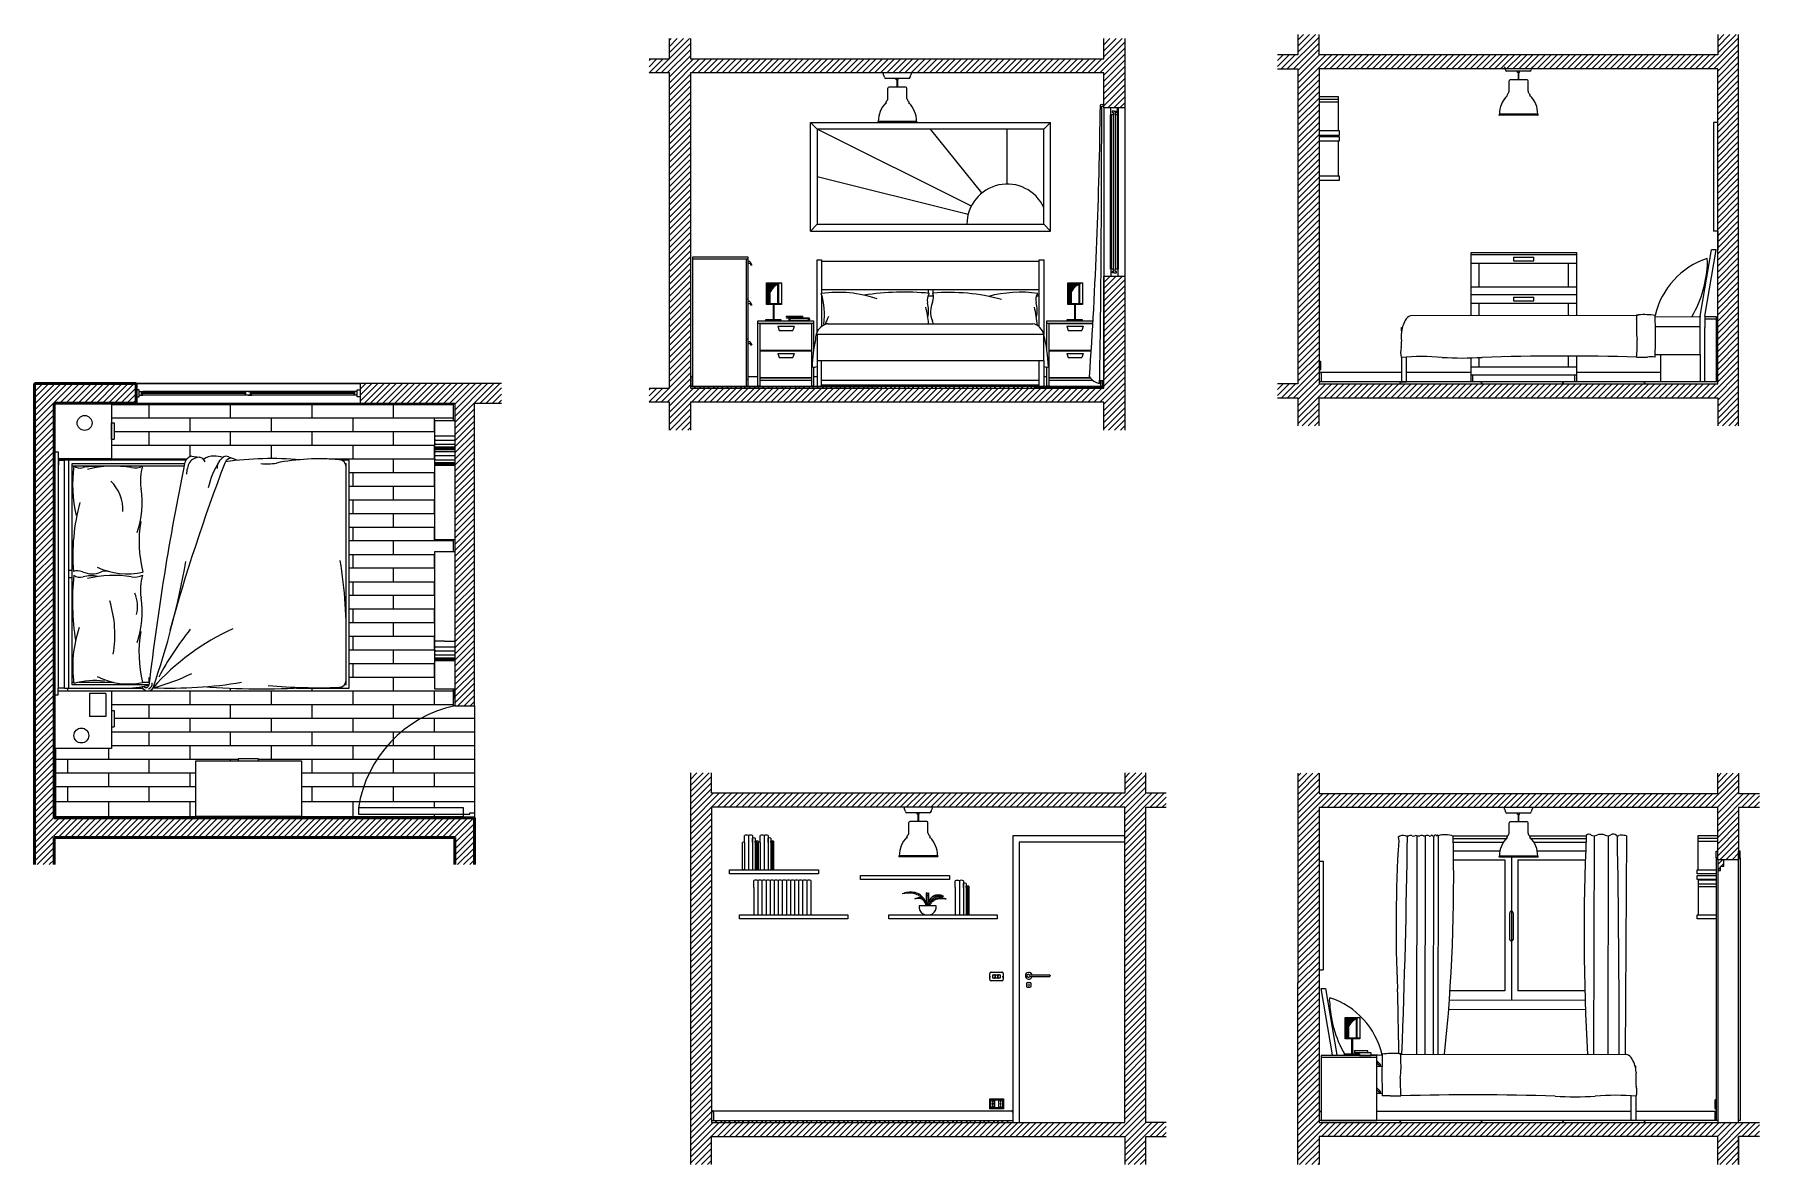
# Model space of a CAD drawing. Header units: millimetres. Extents: x 2770 to 4932, y 1592 to 2546.
# Drawn here: x 3661 to 4932, y 1592 to 2425 of the extents above; entities that cross this region are included whole.
import ezdxf

# ---------------------------------------------------------------- set-up
doc = ezdxf.new("R2010")
doc.units = ezdxf.units.MM
for name, color, linetype, lineweight in [('A-ELEV-MBE1', 7, 'Continuous', 35), ('A-FLOR-PATT', 8, 'Continuous', 18), ('A-FURN', 8, 'Continuous', 18), ('A-GLAZ-FULL', 4, 'Continuous', 25), ('A-SECT-MCUT', 7, 'Continuous', 35), ('AA - pareti sezionate', 7, 'Continuous', 50), ('AA- arredo', 8, 'Continuous', 18), ('ARREDO SOTTILE', 4, 'Continuous', 25), ('ARREDO STRUTTURE', 3, 'Continuous', 25), ('elementi non sezionati', 8, 'Continuous', 18), ('linee non sezionate', 8, 'Continuous', 18), ('MURI', 7, 'Continuous', 25), ('PARQUET', 8, 'Continuous', 25), ('PORTE E FINESTRE', 6, 'Continuous', 25), ('PRESE', 2, 'Continuous', 25), ('QUOTE', 1, 'Continuous', 25)]:
    doc.layers.add(name, color=color, linetype=linetype, lineweight=lineweight)

msp = doc.modelspace()

# ---------------------------------------------------------------- linework, layer by layer
at = {"color": 7}
msp.add_line((4901.3919, 2270.4774), (4901.3919, 2271.5113), dxfattribs=at)
at = {"layer": 'A-ELEV-MBE1', "lineweight": 40}
msp.add_line((4459.3602, 2251.8559), (4459.3602, 2370.5655), dxfattribs=at)
at = {"layer": 'A-FLOR-PATT'}
for p, q in [((4146.0214, 2164.1139), (4448.5637, 2164.1139)), ((4281.5157, 2164.1138), (4146.0214, 2164.1138)), ((4265.2164, 2164.1139), (4262.8206, 2164.1139)), ((4448.5637, 2164.1139), (4448.5622, 2164.1124)), ((3715.5982, 2112.0782), (3715.5982, 2111.8419)), ((3745.5982, 1940.7784), (3745.5982, 1941.093)), ((3955.5982, 1850.1105), (3955.5982, 1848.5332)), ((4182.7308, 1809.2664), (4182.7308, 1809.4119)), ((4160.0053, 1624.5144), (4170.1503, 1624.5144)), ((4162.6961, 1623.2123), (4162.5461, 1623.0561)), ((4163.6461, 1623.2123), (4162.6961, 1623.2123)), ((4163.7961, 1623.0561), (4163.6461, 1623.2123)), ((4166.6545, 1623.2123), (4166.5045, 1623.0561)), ((4166.6545, 1623.2123), (4166.5045, 1623.0561)), ((4167.5895, 1623.2123), (4166.6545, 1623.2123)), ((4167.7545, 1623.0561), (4167.5895, 1623.2123)), ((4169.9399, 1624.0456), (4170.2003, 1624.0456)), ((4169.9399, 1623.5248), (4170.2003, 1623.5248)), ((4170.1503, 1624.0977), (4169.942, 1624.0977)), ((4170.1503, 1623.4727), (4169.942, 1623.4727)), ((4170.1503, 1624.5144), (4170.1503, 1624.0977)), ((4170.1503, 1623.4727), (4170.1503, 1623.0561)), ((4170.2003, 1624.0456), (4170.2003, 1624.5144)), ((4170.2003, 1624.5144), (4180.2003, 1624.5144)), ((4170.2003, 1623.0561), (4170.2003, 1623.5248)), ((4172.7461, 1623.2123), (4172.5961, 1623.0561)), ((4173.6961, 1623.2123), (4172.7461, 1623.2123)), ((4173.8461, 1623.0561), (4173.6961, 1623.2123)), ((4176.7045, 1623.2123), (4176.5545, 1623.0561)), ((4177.6395, 1623.2123), (4176.7045, 1623.2123)), ((4177.8045, 1623.0561), (4177.6395, 1623.2123)), ((4179.9899, 1624.0456), (4180.2503, 1624.0456)), ((4179.9899, 1623.5248), (4180.2503, 1623.5248)), ((4180.2003, 1624.0977), (4179.992, 1624.0977)), ((4180.2003, 1623.4727), (4179.992, 1623.4727)), ((4180.2003, 1624.5144), (4180.2003, 1624.0977)), ((4180.2003, 1623.4727), (4180.2003, 1623.0561)), ((4180.2503, 1624.0456), (4180.2503, 1624.5144)), ((4180.2503, 1624.5144), (4190.2503, 1624.5144)), ((4180.2503, 1623.0561), (4180.2503, 1623.5248)), ((4182.7961, 1623.2123), (4182.6461, 1623.0561)), ((4183.7461, 1623.2123), (4182.7961, 1623.2123)), ((4183.8961, 1623.0561), (4183.7461, 1623.2123)), ((4186.7545, 1623.2123), (4186.6045, 1623.0561)), ((4187.6895, 1623.2123), (4186.7545, 1623.2123)), ((4187.8545, 1623.0561), (4187.6895, 1623.2123)), ((4190.0399, 1624.0456), (4190.3003, 1624.0456)), ((4190.0399, 1623.5248), (4190.3003, 1623.5248)), ((4190.2503, 1624.0977), (4190.042, 1624.0977)), ((4190.2503, 1623.4727), (4190.042, 1623.4727)), ((4190.2503, 1624.5144), (4190.2503, 1624.0977)), ((4190.2503, 1623.4727), (4190.2503, 1623.0561)), ((4190.3003, 1624.0456), (4190.3003, 1624.5144)), ((4190.3003, 1624.5144), (4200.3003, 1624.5144)), ((4190.3003, 1623.0561), (4190.3003, 1623.5248)), ((4192.8461, 1623.2123), (4192.6961, 1623.0561)), ((4193.7961, 1623.2123), (4192.8461, 1623.2123)), ((4193.9461, 1623.0561), (4193.7961, 1623.2123)), ((4196.8045, 1623.2123), (4196.6545, 1623.0561)), ((4197.7395, 1623.2123), (4196.8045, 1623.2123)), ((4197.9045, 1623.0561), (4197.7395, 1623.2123)), ((4200.0899, 1624.0456), (4200.3503, 1624.0456)), ((4200.0899, 1623.5248), (4200.3503, 1623.5248)), ((4200.3003, 1624.0977), (4200.092, 1624.0977)), ((4200.3003, 1623.4727), (4200.092, 1623.4727)), ((4200.3003, 1624.5144), (4200.3003, 1624.0977)), ((4200.3003, 1623.4727), (4200.3003, 1623.0561)), ((4200.3503, 1624.0456), (4200.3503, 1624.5144)), ((4200.3503, 1624.5144), (4210.3503, 1624.5144)), ((4200.3503, 1623.0561), (4200.3503, 1623.5248)), ((4202.8961, 1623.2123), (4202.7461, 1623.0561)), ((4203.8461, 1623.2123), (4202.8961, 1623.2123)), ((4203.9961, 1623.0561), (4203.8461, 1623.2123)), ((4206.8545, 1623.2123), (4206.7045, 1623.0561)), ((4207.7895, 1623.2123), (4206.8545, 1623.2123)), ((4207.9545, 1623.0561), (4207.7895, 1623.2123)), ((4210.1399, 1624.0456), (4210.4003, 1624.0456)), ((4210.1399, 1623.5248), (4210.4003, 1623.5248)), ((4210.3503, 1624.0977), (4210.142, 1624.0977)), ((4210.3503, 1623.4727), (4210.142, 1623.4727)), ((4210.3503, 1624.5144), (4210.3503, 1624.0977)), ((4210.3503, 1623.4727), (4210.3503, 1623.0561)), ((4210.4003, 1624.0456), (4210.4003, 1624.5144)), ((4210.4003, 1624.5144), (4220.4003, 1624.5144)), ((4210.4003, 1623.0561), (4210.4003, 1623.5248)), ((4212.9461, 1623.2123), (4212.7961, 1623.0561)), ((4213.8961, 1623.2123), (4212.9461, 1623.2123)), ((4214.0461, 1623.0561), (4213.8961, 1623.2123)), ((4216.9045, 1623.2123), (4216.7545, 1623.0561)), ((4217.8395, 1623.2123), (4216.9045, 1623.2123)), ((4218.0045, 1623.0561), (4217.8395, 1623.2123)), ((4220.1899, 1624.0456), (4220.4503, 1624.0456)), ((4220.1899, 1623.5248), (4220.4503, 1623.5248)), ((4220.4003, 1624.0977), (4220.192, 1624.0977)), ((4220.4003, 1623.4727), (4220.192, 1623.4727)), ((4220.4003, 1624.5144), (4220.4003, 1624.0977)), ((4220.4003, 1623.4727), (4220.4003, 1623.0561)), ((4220.4503, 1624.0456), (4220.4503, 1624.5144)), ((4220.4503, 1624.5144), (4230.4503, 1624.5144)), ((4220.4503, 1623.0561), (4220.4503, 1623.5248)), ((4222.9961, 1623.2123), (4222.8461, 1623.0561)), ((4223.9461, 1623.2123), (4222.9961, 1623.2123)), ((4224.0961, 1623.0561), (4223.9461, 1623.2123)), ((4226.9545, 1623.2123), (4226.8045, 1623.0561)), ((4227.8895, 1623.2123), (4226.9545, 1623.2123)), ((4228.0545, 1623.0561), (4227.8895, 1623.2123)), ((4230.2399, 1624.0456), (4230.5003, 1624.0456)), ((4230.2399, 1623.5248), (4230.5003, 1623.5248)), ((4230.4503, 1624.0977), (4230.242, 1624.0977)), ((4230.4503, 1623.4727), (4230.242, 1623.4727)), ((4230.4503, 1624.5144), (4230.4503, 1624.0977)), ((4230.4503, 1623.4727), (4230.4503, 1623.0561)), ((4230.5003, 1624.0456), (4230.5003, 1624.5144)), ((4230.5003, 1624.5144), (4240.5003, 1624.5144)), ((4230.5003, 1623.0561), (4230.5003, 1623.5248)), ((4233.0461, 1623.2123), (4232.8961, 1623.0561)), ((4233.9961, 1623.2123), (4233.0461, 1623.2123)), ((4234.1461, 1623.0561), (4233.9961, 1623.2123)), ((4237.0045, 1623.2123), (4236.8545, 1623.0561)), ((4237.9395, 1623.2123), (4237.0045, 1623.2123)), ((4238.1045, 1623.0561), (4237.9395, 1623.2123)), ((4240.2899, 1624.0456), (4240.5503, 1624.0456)), ((4240.2899, 1623.5248), (4240.5503, 1623.5248)), ((4240.5003, 1624.0977), (4240.292, 1624.0977)), ((4240.5003, 1623.4727), (4240.292, 1623.4727)), ((4240.5003, 1624.5144), (4240.5003, 1624.0977)), ((4240.5003, 1623.4727), (4240.5003, 1623.0561)), ((4240.5503, 1624.0456), (4240.5503, 1624.5144)), ((4240.5503, 1623.0561), (4240.5503, 1623.5248)), ((4243.0961, 1623.2123), (4242.9461, 1623.0561)), ((4244.0461, 1623.2123), (4243.0961, 1623.2123)), ((4244.1961, 1623.0561), (4244.0461, 1623.2123)), ((4247.0545, 1623.2123), (4246.9045, 1623.0561)), ((4247.9895, 1623.2123), (4247.0545, 1623.2123)), ((4248.1545, 1623.0561), (4247.9895, 1623.2123)), ((4250.3399, 1624.0456), (4250.6003, 1624.0456)), ((4250.3399, 1623.5248), (4250.6003, 1623.5248)), ((4250.5503, 1624.0977), (4250.342, 1624.0977)), ((4250.5503, 1623.4727), (4250.342, 1623.4727)), ((4250.5503, 1624.5144), (4250.5503, 1624.0977)), ((4250.5503, 1623.0561), (4250.5503, 1623.4727)), ((4250.6003, 1624.0456), (4250.6003, 1624.5144)), ((4250.6003, 1624.5144), (4260.6003, 1624.5144)), ((4250.6003, 1623.0561), (4250.6003, 1623.5248)), ((4253.1461, 1623.2123), (4252.9961, 1623.0561)), ((4254.0961, 1623.2123), (4253.1461, 1623.2123)), ((4254.2461, 1623.0561), (4254.0961, 1623.2123)), ((4257.1045, 1623.2123), (4256.9545, 1623.0561)), ((4258.0395, 1623.2123), (4257.1045, 1623.2123)), ((4258.2045, 1623.0561), (4258.0395, 1623.2123)), ((4260.3899, 1623.5248), (4260.6503, 1623.5248)), ((4260.6003, 1624.0977), (4260.392, 1624.0977)), ((4260.6003, 1623.4727), (4260.392, 1623.4727)), ((4260.6003, 1624.5144), (4260.6003, 1624.0977)), ((4260.6003, 1623.4727), (4260.6003, 1623.0561)), ((4260.6503, 1624.0456), (4260.6503, 1624.5144)), ((4260.6503, 1624.5144), (4270.6503, 1624.5144)), ((4260.6503, 1623.0561), (4260.6503, 1623.5248)), ((4263.1961, 1623.2123), (4263.0461, 1623.0561)), ((4264.1461, 1623.2123), (4263.1961, 1623.2123)), ((4264.2961, 1623.0561), (4264.1461, 1623.2123)), ((4267.1545, 1623.2123), (4267.0045, 1623.0561)), ((4268.0895, 1623.2123), (4267.1545, 1623.2123)), ((4268.2545, 1623.0561), (4268.0895, 1623.2123)), ((4270.4399, 1624.0456), (4270.7003, 1624.0456)), ((4270.4399, 1623.5248), (4270.7003, 1623.5248)), ((4270.6503, 1624.0977), (4270.442, 1624.0977)), ((4270.6503, 1623.4727), (4270.442, 1623.4727)), ((4270.6503, 1624.5144), (4270.6503, 1624.0977)), ((4270.6503, 1623.4727), (4270.6503, 1623.0561)), ((4270.7003, 1624.0456), (4270.7003, 1624.5144)), ((4270.7003, 1624.5144), (4280.7003, 1624.5144)), ((4270.7003, 1623.0561), (4270.7003, 1623.5248)), ((4273.2461, 1623.2123), (4273.0961, 1623.0561)), ((4274.1961, 1623.2123), (4273.2461, 1623.2123)), ((4274.3461, 1623.0561), (4274.1961, 1623.2123)), ((4278.1395, 1623.2123), (4277.2045, 1623.2123)), ((4278.3045, 1623.0561), (4278.1395, 1623.2123)), ((4280.4899, 1624.0456), (4280.7503, 1624.0456)), ((4280.4899, 1623.5248), (4280.7503, 1623.5248)), ((4280.7003, 1624.0977), (4280.492, 1624.0977)), ((4280.7003, 1623.4727), (4280.492, 1623.4727)), ((4280.7003, 1624.5144), (4280.7003, 1624.0977)), ((4280.7003, 1623.4727), (4280.7003, 1623.0561)), ((4280.7503, 1624.0456), (4280.7503, 1624.5144)), ((4280.7503, 1624.5144), (4290.7503, 1624.5144)), ((4280.7503, 1623.0561), (4280.7503, 1623.5248)), ((4283.2961, 1623.2123), (4283.1461, 1623.0561)), ((4284.2461, 1623.2123), (4283.2961, 1623.2123)), ((4284.3961, 1623.0561), (4284.2461, 1623.2123)), ((4287.2545, 1623.2123), (4287.1045, 1623.0561)), ((4288.1895, 1623.2123), (4287.2545, 1623.2123)), ((4288.3545, 1623.0561), (4288.1895, 1623.2123)), ((4290.5399, 1624.0456), (4290.8003, 1624.0456)), ((4290.5399, 1623.5248), (4290.8003, 1623.5248)), ((4290.7503, 1624.0977), (4290.542, 1624.0977)), ((4290.7503, 1623.4727), (4290.542, 1623.4727)), ((4290.7503, 1624.5144), (4290.7503, 1624.0977)), ((4290.7503, 1623.4727), (4290.7503, 1623.0561)), ((4290.8003, 1624.0456), (4290.8003, 1624.5144)), ((4290.8003, 1624.5144), (4300.8003, 1624.5144)), ((4290.8003, 1623.0561), (4290.8003, 1623.5248)), ((4293.3461, 1623.2123), (4293.1961, 1623.0561)), ((4294.2961, 1623.2123), (4293.3461, 1623.2123)), ((4294.4461, 1623.0561), (4294.2961, 1623.2123)), ((4297.3045, 1623.2123), (4297.1545, 1623.0561)), ((4298.2395, 1623.2123), (4297.3045, 1623.2123)), ((4298.4045, 1623.0561), (4298.2395, 1623.2123)), ((4300.5899, 1624.0456), (4300.8503, 1624.0456)), ((4300.5899, 1623.5248), (4300.8503, 1623.5248)), ((4300.8003, 1624.0977), (4300.592, 1624.0977)), ((4300.8003, 1623.4727), (4300.592, 1623.4727)), ((4300.8003, 1624.5144), (4300.8003, 1624.0977)), ((4300.8003, 1623.4727), (4300.8003, 1623.0561)), ((4300.8503, 1624.0456), (4300.8503, 1624.5144)), ((4300.8503, 1624.5144), (4310.8503, 1624.5144)), ((4300.8503, 1623.0561), (4300.8503, 1623.5248)), ((4303.3961, 1623.2123), (4303.2461, 1623.0561)), ((4304.3461, 1623.2123), (4303.3961, 1623.2123)), ((4304.5111, 1623.0561), (4304.3461, 1623.2123)), ((4307.3545, 1623.2123), (4307.2045, 1623.0561)), ((4308.2895, 1623.2123), (4307.3545, 1623.2123)), ((4308.4545, 1623.0561), (4308.2895, 1623.2123)), ((4310.6399, 1624.0456), (4310.9003, 1624.0456)), ((4310.6399, 1623.5248), (4310.9003, 1623.5248)), ((4310.8503, 1624.0977), (4310.642, 1624.0977)), ((4310.8503, 1623.4727), (4310.642, 1623.4727)), ((4310.8503, 1624.5144), (4310.8503, 1624.0977)), ((4310.8503, 1623.4727), (4310.8503, 1623.0561)), ((4310.9003, 1624.0456), (4310.9003, 1624.5144)), ((4310.9003, 1624.5144), (4320.9003, 1624.5144)), ((4310.9003, 1623.0561), (4310.9003, 1623.5248)), ((4313.4461, 1623.2123), (4313.2961, 1623.0561)), ((4314.3961, 1623.2123), (4313.4461, 1623.2123)), ((4314.5461, 1623.0561), (4314.3961, 1623.2123)), ((4317.4045, 1623.2123), (4317.2545, 1623.0561)), ((4318.3395, 1623.2123), (4317.4045, 1623.2123)), ((4318.5045, 1623.0561), (4318.3395, 1623.2123)), ((4320.6899, 1624.0456), (4320.9503, 1624.0456)), ((4320.6899, 1623.5248), (4320.9503, 1623.5248)), ((4320.9003, 1624.0977), (4320.692, 1624.0977)), ((4320.9003, 1623.4727), (4320.692, 1623.4727)), ((4320.9003, 1624.5144), (4320.9003, 1624.0977)), ((4320.9003, 1623.4727), (4320.9003, 1623.0561)), ((4320.9503, 1624.0456), (4320.9503, 1624.5144)), ((4320.9503, 1624.5144), (4330.9503, 1624.5144)), ((4320.9503, 1623.0561), (4320.9503, 1623.5248)), ((4323.4961, 1623.2123), (4323.3461, 1623.0561)), ((4324.4461, 1623.2123), (4323.4961, 1623.2123)), ((4324.5961, 1623.0561), (4324.4461, 1623.2123)), ((4327.4545, 1623.2123), (4327.3045, 1623.0561)), ((4328.3895, 1623.2123), (4327.4545, 1623.2123)), ((4328.5545, 1623.0561), (4328.3895, 1623.2123)), ((4330.7399, 1624.0456), (4331.0003, 1624.0456)), ((4330.7399, 1623.5248), (4331.0003, 1623.5248)), ((4330.9503, 1624.0977), (4330.742, 1624.0977)), ((4330.9503, 1623.4727), (4330.742, 1623.4727)), ((4330.9503, 1624.5144), (4330.9503, 1624.0977)), ((4330.9503, 1623.4727), (4330.9503, 1623.0561)), ((4331.0003, 1624.0456), (4331.0003, 1624.5144)), ((4331.0003, 1624.5144), (4341.0003, 1624.5144)), ((4331.0003, 1623.0561), (4331.0003, 1623.5248)), ((4333.5461, 1623.2123), (4333.3961, 1623.0561)), ((4334.4961, 1623.2123), (4333.5461, 1623.2123)), ((4334.6461, 1623.0561), (4334.4961, 1623.2123)), ((4337.5045, 1623.2123), (4337.3545, 1623.0561)), ((4338.4395, 1623.2123), (4337.5045, 1623.2123)), ((4338.6045, 1623.0561), (4338.4395, 1623.2123)), ((4340.7899, 1624.0456), (4341.0503, 1624.0456)), ((4340.7899, 1623.5248), (4341.0503, 1623.5248)), ((4341.0003, 1624.0977), (4340.792, 1624.0977)), ((4341.0003, 1623.4727), (4340.792, 1623.4727)), ((4341.0003, 1624.5144), (4341.0003, 1624.0977)), ((4341.0003, 1623.4727), (4341.0003, 1623.0561)), ((4341.0503, 1624.0456), (4341.0503, 1624.5144)), ((4341.0503, 1624.5144), (4351.0503, 1624.5144)), ((4341.0503, 1623.0561), (4341.0503, 1623.5248)), ((4343.5961, 1623.2123), (4343.4461, 1623.0561)), ((4344.5461, 1623.2123), (4343.5961, 1623.2123)), ((4344.6961, 1623.0561), (4344.5461, 1623.2123)), ((4347.5545, 1623.2123), (4347.4045, 1623.0561)), ((4348.4895, 1623.2123), (4347.5545, 1623.2123)), ((4348.6545, 1623.0561), (4348.4895, 1623.2123)), ((4350.8399, 1624.0456), (4351.1003, 1624.0456)), ((4350.8399, 1623.5248), (4351.1003, 1623.5248)), ((4351.0503, 1624.0977), (4350.842, 1624.0977)), ((4351.0503, 1623.4727), (4350.842, 1623.4727)), ((4351.0503, 1624.5144), (4351.0503, 1624.0977)), ((4351.0503, 1623.4727), (4351.0503, 1623.0561)), ((4351.1003, 1624.0456), (4351.1003, 1624.5144)), ((4351.1003, 1624.5144), (4361.1003, 1624.5144)), ((4351.1003, 1623.0561), (4351.1003, 1623.5248)), ((4353.6461, 1623.2123), (4353.4961, 1623.0561)), ((4354.5961, 1623.2123), (4353.6461, 1623.2123)), ((4354.7461, 1623.0561), (4354.5961, 1623.2123)), ((4357.6045, 1623.2123), (4357.4545, 1623.0561)), ((4358.5395, 1623.2123), (4357.6045, 1623.2123)), ((4358.7045, 1623.0561), (4358.5395, 1623.2123)), ((4360.8899, 1624.0456), (4361.1503, 1624.0456)), ((4360.8899, 1623.5248), (4361.1503, 1623.5248)), ((4361.1003, 1624.0977), (4360.892, 1624.0977)), ((4361.1003, 1623.4727), (4360.892, 1623.4727)), ((4361.1003, 1624.5144), (4361.1003, 1624.0977)), ((4361.1003, 1623.4727), (4361.1003, 1623.0561)), ((4361.1503, 1624.0456), (4361.1503, 1624.5144)), ((4361.1503, 1624.5144), (4371.1503, 1624.5144)), ((4361.1503, 1623.0561), (4361.1503, 1623.5248)), ((4363.6961, 1623.2123), (4363.5461, 1623.0561)), ((4364.6461, 1623.2123), (4363.6961, 1623.2123)), ((4364.7961, 1623.0561), (4364.6461, 1623.2123)), ((4367.6545, 1623.2123), (4367.5045, 1623.0561)), ((4368.5895, 1623.2123), (4367.6545, 1623.2123)), ((4368.7545, 1623.0561), (4368.5895, 1623.2123)), ((4370.9399, 1624.0456), (4371.2003, 1624.0456)), ((4370.9399, 1623.5248), (4371.2003, 1623.5248)), ((4371.1503, 1624.0977), (4370.942, 1624.0977)), ((4371.1503, 1623.4727), (4370.942, 1623.4727)), ((4371.1503, 1624.5144), (4371.1503, 1624.0977)), ((4371.1503, 1623.4727), (4371.1503, 1623.0561)), ((4371.2003, 1624.0456), (4371.2003, 1624.5144)), ((4371.2003, 1624.5144), (4381.2003, 1624.5144)), ((4371.2003, 1623.0561), (4371.2003, 1623.5248)), ((4373.7461, 1623.2123), (4373.5961, 1623.0561)), ((4374.6961, 1623.2123), (4373.7461, 1623.2123)), ((4374.8461, 1623.0561), (4374.6961, 1623.2123)), ((4377.7045, 1623.2123), (4377.5545, 1623.0561)), ((4378.6395, 1623.2123), (4377.7045, 1623.2123)), ((4378.8045, 1623.0561), (4378.6395, 1623.2123)), ((4381.2003, 1624.5144), (4381.9408, 1624.5144))]:
    msp.add_line(p, q, dxfattribs=at)
for centre, radius in [((4169.942, 1623.7852), 0.3125), ((4169.9399, 1623.7852), 0.2604), ((4179.992, 1623.7852), 0.3125), ((4179.9899, 1623.7852), 0.2604), ((4190.042, 1623.7852), 0.3125), ((4190.0399, 1623.7852), 0.2604), ((4200.092, 1623.7852), 0.3125), ((4200.0899, 1623.7852), 0.2604), ((4210.142, 1623.7852), 0.3125), ((4210.1399, 1623.7852), 0.2604), ((4220.192, 1623.7852), 0.3125), ((4220.1899, 1623.7852), 0.2604), ((4230.242, 1623.7852), 0.3125), ((4230.2399, 1623.7852), 0.2604), ((4240.292, 1623.7852), 0.3125), ((4240.2899, 1623.7852), 0.2604), ((4250.342, 1623.7852), 0.3125), ((4250.3399, 1623.7852), 0.2604), ((4260.392, 1623.7852), 0.3125), ((4260.3899, 1623.7852), 0.2604), ((4270.442, 1623.7852), 0.3125), ((4270.4399, 1623.7852), 0.2604), ((4280.492, 1623.7852), 0.3125), ((4280.4899, 1623.7852), 0.2604), ((4290.542, 1623.7852), 0.3125), ((4290.5399, 1623.7852), 0.2604), ((4300.592, 1623.7852), 0.3125), ((4300.5899, 1623.7852), 0.2604), ((4310.642, 1623.7852), 0.3125), ((4310.6399, 1623.7852), 0.2604), ((4320.692, 1623.7852), 0.3125), ((4320.6899, 1623.7852), 0.2604), ((4330.742, 1623.7852), 0.3125), ((4330.7399, 1623.7852), 0.2604), ((4340.792, 1623.7852), 0.3125), ((4340.7899, 1623.7852), 0.2604), ((4350.842, 1623.7852), 0.3125), ((4350.8399, 1623.7852), 0.2604), ((4360.892, 1623.7852), 0.3125), ((4360.8899, 1623.7852), 0.2604), ((4370.942, 1623.7852), 0.3125), ((4370.9399, 1623.7852), 0.2604)]:
    msp.add_arc(centre, radius, 90, 270, dxfattribs=at)
at = {"layer": 'A-FURN', "ltscale": 0.8}
msp.add_line((3735.936, 2153.0782), (3901.0973, 2153.0782), dxfattribs=at)
at = {"layer": 'A-FURN'}
msp.add_line((3735.936, 2153.0782), (3818.5167, 2153.0782), dxfattribs=at)
at = {"layer": 'A-GLAZ-FULL', "lineweight": 40}
for p, q in [((4454.1989, 2251.8559), (4454.1989, 2365.4043)), ((4459.3602, 2251.8559), (4459.3602, 2370.5655))]:
    msp.add_line(p, q, dxfattribs=at)
at = {"layer": 'A-SECT-MCUT'}
for p, q in [((4449.0376, 2164.1137), (4397.4247, 2164.1137)), ((4449.0376, 2164.1139), (4449.0376, 2164.1139)), ((4449.0376, 2164.1139), (4449.0376, 2164.1139)), ((4160.0053, 1623.0563), (4160.0053, 1623.0563)), ((4160.0053, 1623.0563), (4160.0053, 1623.0563))]:
    msp.add_line(p, q, dxfattribs=at)
at = {"layer": 'AA - pareti sezionate'}
for p, q in [((3661.0831, 1833.0798), (3661.0831, 2167.5298)), ((3661.0831, 2167.5298), (3735.936, 2167.5298)), ((3735.936, 2167.5298), (3735.936, 2153.0782)), ((3675.5347, 2153.0782), (3675.5347, 1847.5298)), ((3735.936, 2153.0782), (3675.5347, 2153.0782)), ((3675.5347, 1847.5298), (3985.2078, 1847.5298)), ((3985.2078, 1847.5298), (3985.2078, 1833.0798)), ((3661.0831, 1813.0798), (3661.0831, 1833.0798)), ((3970.7578, 1833.0798), (3675.5347, 1833.0798)), ((3675.5347, 1833.0798), (3675.5347, 1813.0798)), ((3970.7578, 1813.0798), (3970.7578, 1833.0798)), ((3985.2078, 1833.0798), (3985.2078, 1813.0798))]:
    msp.add_line(p, q, dxfattribs=at)
at = {"layer": 'AA- arredo'}
for p, q in [((4146.0214, 2165.5722), (4146.0214, 2171.5726)), ((4449.0375, 2172.5726), (4449.0376, 2172.5726)), ((3675.5347, 2112.0782), (3675.5347, 2153.0782)), ((3675.5347, 2153.0782), (3717.8573, 2153.0782)), ((3717.8573, 2153.0782), (3717.8573, 2152.0782)), ((3675.5347, 1898.7096), (3675.5347, 1898.7096)), ((3676.5347, 1848.5298), (3675.5347, 1847.5298)), ((4609.1447, 1630.4806), (4609.1447, 1624.4802))]:
    msp.add_line(p, q, dxfattribs=at)
msp.add_arc((4449.0376, 2171.5726, 0), 1, 89.9999843, 90.009372, dxfattribs=at)
at = {"layer": 'ARREDO SOTTILE'}
for p, q in [((4286.4006, 2396.3029), (4286.4006, 2395.4886)), ((4305.236, 2392.3029), (4288.3231, 2392.3029)), ((4296.0331, 2391.3029), (4295.7887, 2392.3029)), ((4296.7795, 2391.3029), (4296.0331, 2391.3029)), ((4296.5795, 2391.3029), (4296.5795, 2385.9051)), ((4296.7795, 2391.3029), (4297.526, 2391.3029)), ((4296.9795, 2391.3029), (4296.9795, 2385.9051)), ((4297.526, 2391.3029), (4297.7703, 2392.3029)), ((4307.1584, 2396.3029), (4307.1584, 2395.4886)), ((4762.9748, 2397.5832), (4746.0619, 2397.5832)), ((4747.6762, 2382.8468), (4747.6762, 2390.4426)), ((4760.9829, 2391.1854), (4748.419, 2391.1854)), ((4753.7719, 2396.5832), (4753.5275, 2397.5832)), ((4754.5183, 2396.5832), (4753.7719, 2396.5832)), ((4754.3183, 2396.5832), (4754.3183, 2391.1854)), ((4754.5183, 2396.5832), (4755.2647, 2396.5832)), ((4754.7183, 2396.5832), (4754.7183, 2391.1854)), ((4755.2647, 2396.5832), (4755.5091, 2397.5832)), ((4761.7258, 2382.8468), (4761.7258, 2390.4426)), ((4289.9374, 2377.5665), (4289.9374, 2385.1623)), ((4303.2441, 2385.9051), (4290.6802, 2385.9051)), ((4303.987, 2377.5665), (4303.987, 2385.1623)), ((4621.9986, 2378.7547), (4607.6447, 2378.7547)), ((4621.9986, 2376.6962), (4621.9986, 2378.7547)), ((4621.9986, 2376.6962), (4607.6447, 2376.6962)), ((4621.9986, 2374.7), (4607.6447, 2374.7)), ((4621.9986, 2374.7), (4621.9986, 2376.6962)), ((4621.9986, 2353.5552), (4621.9986, 2374.7)), ((4768.8152, 2365.9283), (4740.5867, 2365.9283)), ((4768.8152, 2365.1854), (4740.5867, 2365.1854)), ((4232.8146, 2359.8405), (4409.8146, 2359.8405)), ((4232.8146, 2279.8405), (4232.8146, 2359.8405)), ((4237.8146, 2354.8405), (4232.8146, 2359.8405)), ((4404.8146, 2354.8405), (4237.8146, 2354.8405)), ((4237.8146, 2354.8405), (4237.8146, 2284.8405)), ((4351.4293, 2298.2728), (4237.8146, 2354.8405)), ((4311.0765, 2360.648), (4282.8479, 2360.648)), ((4311.0765, 2359.9051), (4282.8479, 2359.9051)), ((4359.2234, 2307.8902), (4321.3146, 2354.8405)), ((4377.8342, 2314.4656), (4377.8342, 2354.8405)), ((4404.8146, 2354.8405), (4409.8146, 2359.8405)), ((4404.8146, 2284.8405), (4404.8146, 2354.8405)), ((4409.8146, 2279.8405), (4409.8146, 2359.8405)), ((4901.3919, 2359.8405), (4898.3919, 2359.8405)), ((4898.3919, 2359.8405), (4898.3919, 2279.8405)), ((4621.8645, 2346.1353), (4607.6447, 2346.1353)), ((4621.8645, 2343.1995), (4621.8645, 2346.1353)), ((4621.8645, 2341.3192), (4621.8645, 2343.1995)), ((4621.8645, 2320.3448), (4621.8645, 2341.3192)), ((4349.0934, 2292.0247), (4237.8146, 2319.8405)), ((4237.8146, 2284.8405), (4232.8146, 2279.8405)), ((4232.8146, 2279.8405), (4409.8146, 2279.8405)), ((4237.8146, 2284.8405), (4404.8146, 2284.8405)), ((4404.8146, 2284.8405), (4409.8146, 2279.8405)), ((4901.3919, 2279.8405), (4898.3919, 2279.8405)), ((4901.3919, 2279.8405), (4901.3919, 2279.8405)), ((4901.3919, 2279.8405), (4901.3919, 2266.0567)), ((4893.9948, 2257.2117), (4893.7209, 2259.6755)), ((4200.491, 2225.7811), (4200.491, 2241.5912)), ((4200.491, 2241.5912), (4211.4453, 2241.5912)), ((4202.5306, 2225.7811), (4202.5306, 2241.5912)), ((4203.2179, 2225.7811), (4203.2179, 2241.5912)), ((4208.7857, 2225.7811), (4208.7857, 2241.5912)), ((4209.4731, 2225.7811), (4209.4731, 2241.5912)), ((4211.4453, 2241.5912), (4211.4453, 2225.7811)), ((4422.4965, 2225.791), (4422.4965, 2241.6011)), ((4422.4965, 2241.6011), (4433.4508, 2241.6011)), ((4424.5361, 2225.791), (4424.5361, 2241.6011)), ((4425.2235, 2225.791), (4425.2235, 2241.6011)), ((4430.7912, 2225.791), (4430.7912, 2241.6011)), ((4431.4786, 2225.791), (4431.4786, 2241.6011)), ((4433.4508, 2241.6011), (4433.4508, 2225.791)), ((4200.491, 2226.4321), (4211.4453, 2226.4321)), ((4211.4453, 2225.7811), (4200.491, 2225.7811)), ((4205.5683, 2214.6259), (4205.5683, 2225.7811)), ((4206.246, 2214.6259), (4206.246, 2225.7811)), ((4422.4965, 2226.442), (4433.4508, 2226.442)), ((4433.4508, 2225.791), (4422.4965, 2225.791)), ((4427.5738, 2214.6358), (4427.5738, 2225.791)), ((4428.2515, 2214.6358), (4428.2515, 2225.791)), ((4200.0176, 2214.6259), (4211.021, 2214.6259)), ((4200.0176, 2213.5952), (4200.0176, 2214.6259)), ((4211.021, 2214.6259), (4211.021, 2213.5952)), ((4215.1588, 2217.0722), (4227.1588, 2217.0722)), ((4227.1588, 2215.5722), (4215.1588, 2215.5722)), ((4216.0843, 2216.7031), (4216.0843, 2215.945)), ((4226.5313, 2216.7031), (4216.0843, 2216.7031)), ((4216.0843, 2215.945), (4226.5313, 2215.945)), ((4232.1246, 2215.5722), (4217.1246, 2215.5722)), ((4217.1246, 2213.5722), (4232.1246, 2213.5722)), ((4217.7124, 2215.2529), (4217.7124, 2213.9676)), ((4231.5462, 2215.2529), (4217.7124, 2215.2529)), ((4217.7124, 2213.9676), (4231.5462, 2213.9676)), ((4226.5313, 2215.945), (4226.5313, 2216.7031)), ((4231.5462, 2213.9676), (4231.5462, 2215.2529)), ((4422.0232, 2214.6358), (4433.0265, 2214.6358)), ((4422.0232, 2213.6051), (4422.0232, 2214.6358)), ((4433.0265, 2214.6358), (4433.0265, 2213.6051)), ((4841.6784, 2217.7072), (4674.9685, 2217.4071)), ((4855.3137, 2216.6457), (4888.5005, 2216.7689)), ((4242.7782, 2211.34), (4243.184, 2210.7525)), ((4245.5881, 2211.5929), (4315.4588, 2211.5929)), ((4315.4588, 2211.5929), (4396.7493, 2211.5929)), ((3818.5167, 2161.6588), (3740.8546, 2161.6588)), ((3896.1787, 2161.6588), (3818.5167, 2161.6588)), ((3818.5167, 2158.9492), (3740.8546, 2158.9492)), ((3896.1787, 2158.9492), (3818.5167, 2158.9492)), ((3956.2974, 2128.8527), (3970.7605, 2128.8527)), ((3956.2974, 2125.8527), (3970.7605, 2125.8527)), ((3956.2974, 2122.8527), (3970.7605, 2122.8527)), ((3675.5347, 2112.0782), (3675.5347, 2117.0782)), ((3675.5347, 2117.0782), (3678.5347, 2117.0782)), ((3675.5347, 1943.0587), (3675.5347, 2112.0782)), ((3678.5347, 2117.0782), (3678.5347, 2112.0782)), ((3678.5347, 2112.0782), (3678.5347, 1943.0587)), ((3777.115, 2113.9488), (3782.526, 2113.2422)), ((3803.9333, 2113.5998), (3810.1181, 2111.3186)), ((3956.0073, 2120.8527), (3970.7605, 2120.8527)), ((3956.0073, 2119.8527), (3970.7605, 2119.8527)), ((3956.0073, 2118.8527), (3970.7605, 2118.8527)), ((3956.2974, 2117.3527), (3970.7605, 2117.3527)), ((3956.2974, 2114.3527), (3970.7605, 2114.3527)), ((3956.2974, 2111.3527), (3970.7605, 2111.3527)), ((3956.0073, 2109.3527), (3970.7605, 2109.3527)), ((3956.0073, 2108.3527), (3970.7605, 2108.3527)), ((3956.0073, 2107.3527), (3970.7605, 2107.3527)), ((3956.2974, 1973.5014), (3970.7605, 1973.5014)), ((3956.2974, 1970.5014), (3970.7605, 1970.5014)), ((3956.0073, 1965.5014), (3970.7605, 1965.5014)), ((3956.0073, 1964.5014), (3970.7605, 1964.5014)), ((3956.0073, 1963.5014), (3970.7605, 1963.5014)), ((3956.2974, 1967.5014), (3970.7605, 1967.5014)), ((3740.7202, 1947.351), (3745.6567, 1947.351)), ((3745.5982, 1946.859), (3745.5982, 1950.8965)), ((3675.5347, 1943.0587), (3675.5347, 1938.0587)), ((3675.5347, 1938.0587), (3678.5347, 1938.0587)), ((3678.5347, 1938.0587), (3678.5347, 1943.0587)), ((3713.6543, 1939.1755), (3701.6543, 1939.1755)), ((3701.6543, 1939.1755), (3701.6543, 1922.2097)), ((3713.6543, 1939.1755), (3713.6543, 1922.2097)), ((3713.6543, 1922.2097), (3701.6543, 1922.2097)), ((4301.8845, 1855.2452), (4301.8845, 1854.4309)), ((4320.7199, 1851.2452), (4303.8069, 1851.2452)), ((4305.4212, 1836.5088), (4305.4212, 1844.1046)), ((4318.728, 1844.8475), (4306.1641, 1844.8475)), ((4311.517, 1850.2452), (4311.2726, 1851.2452)), ((4312.2634, 1850.2452), (4311.517, 1850.2452)), ((4312.0634, 1850.2452), (4312.0634, 1844.8475)), ((4312.2634, 1850.2452), (4313.0098, 1850.2452)), ((4312.4634, 1850.2452), (4312.4634, 1844.8475)), ((4313.0098, 1850.2452), (4313.2542, 1851.2452)), ((4319.4708, 1836.5088), (4319.4708, 1844.1046)), ((4322.6423, 1855.2452), (4322.6423, 1854.4309)), ((4744.1394, 1855.0218), (4744.1394, 1854.2075)), ((4762.9748, 1851.0218), (4746.0619, 1851.0218)), ((4747.6762, 1836.2854), (4747.6762, 1843.8812)), ((4760.9829, 1844.6241), (4748.419, 1844.6241)), ((4753.7719, 1850.0218), (4753.5275, 1851.0218)), ((4754.5183, 1850.0218), (4753.7719, 1850.0218)), ((4754.3183, 1850.0218), (4754.3183, 1844.6241)), ((4754.5183, 1850.0218), (4755.2647, 1850.0218)), ((4754.7183, 1850.0218), (4754.7183, 1844.6241)), ((4755.2647, 1850.0218), (4755.5091, 1851.0218)), ((4761.7258, 1836.2854), (4761.7258, 1843.8812)), ((4764.8972, 1855.0218), (4764.8972, 1854.2075)), ((4184.2308, 1829.4119), (4184.2308, 1834.4119)), ((4187.2308, 1834.4119), (4187.2308, 1809.2664)), ((4190.2308, 1834.4119), (4190.2308, 1809.2664)), ((4190.2308, 1829.4119), (4190.2308, 1832.4119)), ((4192.2308, 1832.4119), (4192.2308, 1809.2664)), ((4195.7308, 1829.4119), (4195.7308, 1834.4119)), ((4198.7308, 1834.4119), (4198.7308, 1809.2664)), ((4201.7308, 1834.4119), (4201.7308, 1809.2664)), ((4201.7308, 1829.4119), (4201.7308, 1832.4119)), ((4203.7308, 1832.4119), (4203.7308, 1809.2664)), ((4666.0074, 1833.3633), (4666.3481, 1830.5739)), ((4672.7165, 1834.0873), (4672.5173, 1834.0873)), ((4679.7048, 1834.2941), (4679.4153, 1673.3976)), ((4685.846, 1834.3084), (4685.5564, 1673.3866)), ((4691.9545, 1834.1002), (4691.6652, 1673.3756)), ((4695.5043, 1832.0994), (4695.2187, 1673.3692)), ((4695.5083, 1834.331), (4695.4984, 1834.0873)), ((4695.5079, 1834.0873), (4695.4984, 1834.0873)), ((4695.5083, 1834.331), (4695.5043, 1832.0994)), ((4810.2792, 1834.3281), (4809.9892, 1673.1627)), ((4820.621, 1834.2586), (4820.331, 1673.144)), ((4834.1396, 1834.2308), (4833.2836, 1673.1207)), ((4887.0381, 1832.4075), (4887.0381, 1834.4659)), ((4887.0381, 1834.4659), (4901.3919, 1834.4659)), ((4887.0381, 1830.4113), (4887.0381, 1832.4075)), ((4887.0381, 1832.4075), (4901.3919, 1832.4075)), ((4182.7308, 1809.4119), (4182.7308, 1829.4119)), ((4184.2308, 1829.4119), (4184.2308, 1809.2664)), ((4192.2308, 1829.4119), (4192.2308, 1830.4119)), ((4193.2308, 1830.4119), (4193.2308, 1809.2664)), ((4194.2308, 1830.4119), (4194.2308, 1809.2664)), ((4194.2308, 1809.4119), (4194.2308, 1829.4119)), ((4195.7308, 1829.4119), (4195.7308, 1809.2664)), ((4203.7308, 1829.4119), (4203.7308, 1830.4119)), ((4204.7308, 1830.4119), (4204.7308, 1809.2664)), ((4205.7308, 1830.4119), (4205.7308, 1809.2664)), ((4326.5603, 1819.5903), (4298.3318, 1819.5903)), ((4326.5603, 1818.8475), (4298.3318, 1818.8475)), ((4768.8152, 1819.3669), (4740.5867, 1819.3669)), ((4768.8152, 1818.6241), (4740.5867, 1818.6241)), ((4887.0381, 1809.2664), (4887.0381, 1830.4113)), ((4887.0381, 1830.4113), (4901.3919, 1830.4113)), ((4607.6447, 1815.5518), (4610.6447, 1815.5518)), ((4610.6447, 1815.5518), (4610.6447, 1735.5518)), ((4191.1303, 1796.2474), (4191.1303, 1801.2474)), ((4191.1303, 1796.2474), (4191.1303, 1776.102)), ((4194.1303, 1801.2474), (4194.1303, 1776.102)), ((4197.1303, 1801.2474), (4197.1303, 1776.102)), ((4200.1303, 1801.2474), (4200.1303, 1776.102)), ((4203.1303, 1801.2474), (4203.1303, 1776.102)), ((4206.1303, 1801.2474), (4206.1303, 1776.102)), ((4209.1303, 1801.2474), (4209.1303, 1776.102)), ((4212.1303, 1801.2474), (4212.1303, 1776.102)), ((4215.1303, 1801.2474), (4215.1303, 1776.102)), ((4218.1303, 1801.2474), (4218.1303, 1776.102)), ((4221.1303, 1801.2474), (4221.1303, 1776.102)), ((4224.1303, 1801.2474), (4224.1303, 1776.102)), ((4227.1303, 1801.2474), (4227.1303, 1776.102)), ((4230.1303, 1801.2474), (4230.1303, 1776.102)), ((4233.1303, 1801.2474), (4233.1303, 1776.102)), ((4339.5821, 1796.0996), (4339.5821, 1801.0996)), ((4339.5821, 1796.0996), (4339.5821, 1776.0561)), ((4342.5821, 1801.0996), (4342.5821, 1776.0561)), ((4345.5821, 1801.0996), (4345.5821, 1776.0561)), ((4345.5821, 1796.0996), (4345.5821, 1799.0996)), ((4347.5821, 1799.0996), (4347.5821, 1776.0561)), ((4347.5821, 1796.0996), (4347.5821, 1797.0996)), ((4348.5821, 1797.0996), (4348.5821, 1776.0561)), ((4349.5821, 1797.0996), (4349.5821, 1776.0561)), ((4887.1722, 1798.9108), (4887.1722, 1801.8466)), ((4887.1722, 1801.8466), (4900.3919, 1801.8466)), ((4887.1722, 1797.0305), (4887.1722, 1798.9108)), ((4887.1722, 1798.9108), (4900.3919, 1798.9108)), ((4887.1722, 1776.0561), (4887.1722, 1797.0305)), ((4887.1722, 1797.0305), (4900.3919, 1797.0305)), ((4211.6182, 1783.0561), (4211.6182, 1783.0561)), ((4313.0365, 1782.7138), (4313.0365, 1780.9413)), ((4325.6127, 1782.7138), (4313.0365, 1782.7138)), ((4313.7406, 1789.557), (4313.7378, 1788.6119)), ((4317.5698, 1784.7016), (4317.5698, 1782.7138)), ((4319.2824, 1791.4074), (4318.4383, 1792.1671)), ((4320.2108, 1792.1671), (4319.2824, 1791.4074)), ((4319.2824, 1791.4074), (4319.2824, 1782.7138)), ((4321.6182, 1783.0561), (4321.6182, 1783.0561)), ((4325.6127, 1780.9413), (4325.6127, 1782.7138)), ((4328.7356, 1790.1414), (4329.6641, 1790.057)), ((4329.6641, 1790.057), (4330.9301, 1789.8037)), ((4317.5099, 1776.0459), (4321.1393, 1776.0459)), ((4607.6447, 1735.5518), (4610.6447, 1735.5518)), ((4615.3777, 1712.5257), (4615.6516, 1714.9894)), ((4626.848, 1684.666), (4626.848, 1700.4762)), ((4626.848, 1700.4762), (4637.8023, 1700.4762)), ((4628.8875, 1684.666), (4628.8875, 1700.4762)), ((4629.5749, 1684.666), (4629.5749, 1700.4762)), ((4635.1426, 1684.666), (4635.1426, 1700.4762)), ((4635.83, 1684.666), (4635.83, 1700.4762)), ((4637.8023, 1700.4762), (4637.8023, 1684.666)), ((4626.848, 1685.3171), (4637.8023, 1685.3171)), ((4637.8023, 1684.666), (4626.848, 1684.666)), ((4631.9252, 1673.5109), (4631.9252, 1684.666)), ((4632.603, 1673.5109), (4632.603, 1684.666)), ((4666.3155, 1683.9977), (4666.3155, 1673.8701)), ((4626.3746, 1673.5109), (4637.3779, 1673.5109)), ((4626.3746, 1672.4802), (4626.3746, 1673.5109)), ((4633.81, 1675.9802), (4643.2758, 1675.9802)), ((4645.81, 1674.4802), (4633.81, 1674.4802)), ((4645.81, 1674.4802), (4635.7758, 1674.4802)), ((4637.3779, 1673.5109), (4637.3779, 1672.4802)), ((4637.3779, 1672.4802), (4645.81, 1672.4802)), ((4646.0806, 1672.9802), (4650.1614, 1672.9802)), ((4654.0907, 1672.9802), (4654.2422, 1672.9802)), ((4667.8582, 1673.4184), (4834.5681, 1673.1184))]:
    msp.add_line(p, q, dxfattribs=at)
at = {"layer": 'ARREDO SOTTILE', "linetype": 'Continuous'}
for p, q in [((4200.7019, 2226.4321), (4200.7019, 2241.5912)), ((4201.2392, 2226.4321), (4201.2392, 2241.5912)), ((4201.7765, 2231.7762), (4201.7765, 2241.5912)), ((4202.3137, 2233.3788), (4202.3137, 2241.5912)), ((4202.851, 2234.5589), (4202.851, 2241.5912)), ((4203.3883, 2235.5184), (4203.3883, 2241.5912)), ((4203.9255, 2236.3339), (4203.9255, 2241.5912)), ((4204.4628, 2237.0445), (4204.4628, 2241.5912)), ((4205.0001, 2237.6734), (4205.0001, 2241.5912)), ((4205.5374, 2238.2356), (4205.5374, 2241.5912)), ((4206.0746, 2238.7416), (4206.0746, 2241.5912)), ((4206.6119, 2239.199), (4206.6119, 2241.5912)), ((4207.1492, 2239.6136), (4207.1492, 2241.5912)), ((4207.6864, 2239.9899), (4207.6864, 2241.5912)), ((4208.2237, 2240.3312), (4208.2237, 2241.5912)), ((4208.761, 2240.6406), (4208.761, 2241.5912)), ((4422.7075, 2226.442), (4422.7075, 2241.6011)), ((4423.2448, 2226.442), (4423.2448, 2241.6011)), ((4423.782, 2231.7861), (4423.782, 2241.6011)), ((4424.3193, 2233.3887), (4424.3193, 2241.6011)), ((4424.8566, 2234.5688), (4424.8566, 2241.6011)), ((4425.3938, 2235.5283), (4425.3938, 2241.6011)), ((4425.9311, 2236.3439), (4425.9311, 2241.6011)), ((4426.4684, 2237.0545), (4426.4684, 2241.6011)), ((4427.0056, 2237.6833), (4427.0056, 2241.6011)), ((4427.5429, 2238.2455), (4427.5429, 2241.6011)), ((4428.0802, 2238.7515), (4428.0802, 2241.6011)), ((4428.6174, 2239.2089), (4428.6174, 2241.6011)), ((4429.1547, 2239.6235), (4429.1547, 2241.6011)), ((4429.692, 2239.9998), (4429.692, 2241.6011)), ((4430.2293, 2240.3412), (4430.2293, 2241.6011)), ((4430.7665, 2240.6505), (4430.7665, 2241.6011)), ((4627.0589, 1685.3171), (4627.0589, 1700.4762)), ((4627.5962, 1685.3171), (4627.5962, 1700.4762)), ((4628.1334, 1690.6612), (4628.1334, 1700.4762)), ((4628.6707, 1692.2638), (4628.6707, 1700.4762)), ((4629.208, 1693.4439), (4629.208, 1700.4762)), ((4629.7452, 1694.4034), (4629.7452, 1700.4762)), ((4630.2825, 1695.2189), (4630.2825, 1700.4762)), ((4630.8198, 1695.9295), (4630.8198, 1700.4762)), ((4631.3571, 1696.5584), (4631.3571, 1700.4762)), ((4631.8943, 1697.1206), (4631.8943, 1700.4762)), ((4632.4316, 1697.6266), (4632.4316, 1700.4762)), ((4632.9689, 1698.084), (4632.9689, 1700.4762)), ((4633.5061, 1698.4986), (4633.5061, 1700.4762)), ((4634.0434, 1698.8749), (4634.0434, 1700.4762)), ((4634.5807, 1699.2162), (4634.5807, 1700.4762)), ((4635.1179, 1699.5256), (4635.1179, 1700.4762))]:
    msp.add_line(p, q, dxfattribs=at)
at = {"layer": 'ARREDO SOTTILE'}
for centre in [(3697.9962, 2138.4585), (3695.6034, 1908.1607)]:
    msp.add_circle(centre, 5.4772, dxfattribs=at)
for centre, radius, start, end in [((4283.1591, 2392.833), 4.1904, 6.4381019, 39.3252978), ((4288.3231, 2393.3029), 1, 180, 270), ((4305.236, 2393.3029), 1, 270, 0), ((4310.4, 2392.833), 4.1904, 140.6747022, 173.5618981), ((4740.8979, 2398.1133), 4.1904, 6.4381019, 39.3252978), ((4746.0619, 2398.5832), 1, 180, 270), ((4748.419, 2390.4426), 0.7429, 90, 180), ((4760.9829, 2390.4426), 0.7429, 0, 90), ((4762.9748, 2398.5832), 1, 270, 0), ((4768.1388, 2398.1133), 4.1904, 140.6747022, 173.5618981), ((4286.461, 2377.9468), 3.4971, 312.4481124, 353.7565137), ((4290.6802, 2385.1623), 0.7429, 90, 180), ((4303.2441, 2385.1623), 0.7429, 0, 90), ((4307.4634, 2377.9468), 3.4971, 186.2434863, 227.5518876), ((4759.2028, 2366.1652), 18.6176, 134.2009339, 180.7290084), ((4746.9226, 2379.9024), 0.8278, 115.9761917, 196.1694196), ((4746.8776, 2380.0113), 0.8233, 204.3475826, 247.212535), ((4744.1998, 2383.2271), 3.4971, 312.4481124, 353.7565137), ((4765.2021, 2383.2271), 3.4971, 186.2434863, 227.5518876), ((4762.4793, 2379.9024), 0.8278, 343.8305804, 64.0238083), ((4762.5243, 2380.0113), 0.8233, 292.787465, 335.6524174), ((4750.1992, 2366.1652), 18.6176, 359.2709916, 45.7990661), ((4301.464, 2360.8849), 18.6176, 134.2009339, 180.7290084), ((4289.1838, 2374.6221), 0.8278, 115.9761917, 196.1694196), ((4289.1388, 2374.731), 0.8233, 204.3475826, 247.212535), ((4304.7405, 2374.6221), 0.8278, 343.8305804, 64.0238083), ((4304.7855, 2374.731), 0.8233, 292.787465, 335.6524174), ((4292.4604, 2360.8849), 18.6176, 359.2709916, 45.7990661), ((944.794, 2412.0484), 3501.924, 356.0769766, 359.3503469), ((-11241.1663, 2371.3352), 15688.6529, 359.54714081, 0), ((4740.5867, 2365.5569), 0.3714, 90, 270), ((4768.8152, 2365.5569), 0.3714, 270, 90), ((4282.8479, 2360.2766), 0.3714, 90, 270), ((4311.0765, 2360.2766), 0.3714, 270, 90), ((4377.8342, 2284.8405), 29.6251, 24.3936961, 180), ((4911.725, 2204.6106), 57.9335, 108.1058134, 166.9762092), ((4805.6252, 2260.5511), 88.4326, 330.4984911, 357.8358668), ((4215.6773, 2228.0072), 14.4027, 109.411912, 188.8914901), ((4437.6829, 2228.0171), 14.4027, 109.411912, 188.8914901), ((-1626.2568, 2288.6452), 6073.3938, 358.85787868, 359.61028213), ((4253.2304, 2146.0872), 88.5788, 71.0292396, 98.0146302), ((4190.6184, 2218.243), 52.6147, 352.4610812, 17.1990747), ((4301.7123, 2046.3265), 188.5289, 84.3094608, 98.9413513), ((4327.0248, 2229.1841), 8.1423, 144.3787648, 195.1987658), ((4297.4312, 2221.1444), 22.5239, 347.3119579, 15.1987658), ((4338.6031, 2220.4592), 17.2316, 155.7877323, 202.8808293), ((4315.2335, 2230.9679), 8.392, 335.7877323, 21.7123786), ((4335.1154, 2086.5088), 148.0578, 74.8924754, 94.6819709), ((4387.9163, 2138.7047), 96.0419, 82.5064722, 104.418767), ((4407.0603, 2229.1841), 8.1423, 144.3787648, 195.1987658), ((4379.3975, 2221.4236), 20.5889, 346.204828, 15.8577179), ((4217.2328, 2216.3222), 2.2054, 160.1188355, 199.8811645), ((4218.2451, 2214.5722), 1.5018, 138.2516415, 221.7483585), ((4225.272, 2216.3222), 2.0304, 338.322535, 21.677465), ((4229.2796, 2214.5722), 3.0156, 340.6338303, 19.3661697), ((4292.4092, 2193.5259), 51.7746, 153.3318705, 159.9785722), ((4242.0413, 2204.6009), 78.228, 5.1279338, 14.2599508), ((4322.0769, 2204.6009), 78.228, 4.1596061, 14.2599508), ((4688.1893, 2203.6985), 19.8908, 148.6530544, 178.076589), ((4677.3947, 2210.8972), 6.9473, 110.4399706, 153.0481434), ((4921.9492, 2209.1139), 80.472, 175.803941, 186.5519388), ((4834.2787, 2216.6722), 7.6, 346.9519363, 5.9802336), ((4842.6772, 2217.9866), 0.9892, 165.9010037, 211.8878925), ((4842.5874, 2220.7702), 2.6872, 251.1210648, 280.5804021), ((4846.8131, 2155.4151), 62.8246, 82.2530221, 93.4058944), ((4381.0321, 2202.3218), 474.4979, 358.1468284, 1.8531716), ((4357.9511, 2175.0167), 123.9355, 168.4724176, 177.7838155), ((4248.1476, 2200.2369), 11.6409, 102.7016603, 182.2301485), ((4245.88, 2206.8486), 4.7443, 90, 124.6293002), ((4394.7068, 2201.485), 10.3122, 11.4241474, 78.5758526), ((4298.9017, 2176.1756), 109.3878, 1.9036216, 14.4802389), ((4616.4882, 2199.4987), 52.0497, 353.8664284, 5.3658204), ((4701.266, 2196.8173), 140.7712, 355.9917341, 1.2677431), ((4679.3249, 2190.3429), 11.6532, 162.0339007, 198.0266432), ((4683.3639, 2005.9305), 181.4373, 85.2562306, 94.7803315), ((4713.0103, 2426.4179), 240.1184, 266.5041305, 273.5705419), ((4788.5126, 208.02), 1979.6718, 88.4606662, 91.7526655), ((4845.8537, 2253.7256), 66.8779, 266.4330606, 273.2002155), ((4852.5811, 2153.9235), 33.1639, 85.3289227, 95.1794534), ((4235.5732, 2184.7917), 5.1933, 253.616498, 295.5696475), ((4402.664, 2174.9956), 5.6942, 63.8521815, 67.8089669), ((4407.0007, 2183.0316), 3.4485, 238.0016422, 290.8676909), ((4447.9329, 2178.7188), 11.3099, 213.5993318, 259.8018482), ((4447.4961, 2173.7463), 3.979, 247.5921177, 292.3805749), ((3956.9902, 2121.8527), 1.2165, 124.713959, 235.286041), ((3958.1852, 2124.3527), 2.4112, 141.5303736, 218.4696264), ((3958.1979, 2127.3527), 2.4211, 141.7162649, 218.2837351), ((3778.7399, 2106.8443), 7.288, 102.8826904, 168.3868603), ((3783.3873, 2102.7312), 10.5463, 94.6848984, 140.5984053), ((3781.8556, 2108.0375), 5.2477, 20.2051838, 82.6612568), ((3792.582, 2102.718), 11.2232, 86.6016899, 127.7301964), ((3853.0702, 2075.6049), 65.7507, 148.0112298, 166.8651265), ((3793.9794, 2091.2453), 22.6879, 74.2383968, 91.8494117), ((3804.5538, 2105.4202), 8.8395, 105.9019763, 183.8397586), ((3801.28, 2108.0752), 4.6247, 140.1214562, 149.2976024), ((3806.2228, 2107.2068), 5.2057, 69.7541012, 160.6724164), ((3835.9033, 1862.8887), 249.3133, 85.1752823, 97.8764669), ((3802.1318, 2108.7157), 5.2057, 69.7541012, 90), ((3870.6207, 1952.709), 159.3064, 84.6389629, 101.3425349), ((3885.5049, 2106.1129), 5.2057, 360, 90), ((3956.4202, 2120.3527), 0.6485, 129.5527426, 230.4472574), ((3956.4202, 2119.3527), 0.6485, 129.5527426, 230.4472574), ((3956.9902, 2110.3527), 1.2165, 124.713959, 235.286041), ((3958.1852, 2112.8527), 2.4112, 141.5303736, 218.4696264), ((3958.1979, 2115.8527), 2.4211, 141.7162649, 218.2837351), ((3798.4205, 2093.7131), 109.2249, 173.1413639, 192.4247502), ((3694.7443, 2113.4103), 8.185, 234.3787648, 285.1987658), ((3702.8263, 2083.6613), 22.6422, 77.3119579, 105.1987658), ((3719.4566, 2027.9806), 78.6388, 80.3711225, 104.2599508), ((3734.8113, 2118.4856), 13.1595, 260.3711225, 296.9649371), ((3774.8258, 2095.93), 35.7273, 162.3597601, 189.39259), ((5706.0576, 1713.9341), 1974.248, 168.4770315, 173.2720085), ((5134.6464, 1602.0923), 1426.4181, 159.1868332, 164.4079909), ((3797.3916, 2099.111), 24.4371, 155.0338558, 176.4640049), ((3832.4614, 2142.9424), 34.7164, 262.4746659, 281.3425349), ((3956.4202, 2108.8527), 0.6485, 129.5527426, 230.4472574), ((3956.4202, 2107.8527), 0.6485, 129.5527426, 230.4472574), ((3696.0651, 2074.2548), 30.1764, 357.8294753, 45.0098308), ((3675.5494, 2079.5081), 64.8982, 340.3559327, 9.39259), ((3838.1688, 2041.0876), 148.8352, 164.8924754, 184.6819709), ((3826.8732, 2050.9557), 88.757, 170.3265759, 194.5973118), ((3152.2754, 2148.7086), 630.5493, 340.9968676, 349.7279623), ((3558.7008, 1982.4603), 332.1548, 358.3066005, 9.4831521), ((3878.5621, 2007.5092), 189.5189, 174.3094608, 188.9413513), ((3692.9512, 2021.1013), 8.4361, 65.7877323, 111.7123786), ((3694.7443, 2032.9545), 8.185, 234.3787648, 285.1987658), ((3703.5151, 2044.5936), 17.3221, 245.7877323, 292.8808293), ((3702.8263, 2003.2055), 22.6422, 77.3119579, 105.1987658), ((3719.4566, 1947.5248), 78.6388, 80.3711225, 104.2599508), ((3729.231, 2079.5387), 52.2892, 245.1179531, 282.986189), ((3713.671, 2020.5289), 8.7979, 69.0160856, 112.8808293), ((3734.8113, 2038.0298), 13.1595, 260.3711225, 296.9649371), ((3774.8258, 2015.4742), 35.7273, 162.3597601, 189.39259), ((3710.7114, 2003.0626), 26.3111, 347.1480319, 22.3825063), ((3673.5301, 1998.887), 66.9175, 340.6572032, 9.2500666), ((3635.4606, 1982.1501), 84.8837, 350.4320326, 17.2701993), ((3778.2776, 1958.7727), 89.0439, 161.0292396, 188.0146302), ((3829.1217, 1969.3094), 91.0879, 170.1438264, 194.1008516), ((3879.7102, 1827.078), 175.3707, 114.3832693, 138.4532497), ((3946.4037, 1848.5338), 219.2716, 141.0375928, 152.0856299), ((3958.1852, 1969.0014), 2.4112, 141.5303736, 218.4696264), ((3958.1979, 1972.0014), 2.4211, 141.7162649, 218.2837351), ((3956.4202, 1965.0014), 0.6485, 129.5527426, 230.4472574), ((3956.4202, 1964.0014), 0.6485, 129.5527426, 230.4472574), ((3956.9902, 1966.5014), 1.2165, 124.713959, 235.286041), ((3705.7429, 1895.8318), 52.8909, 82.4610812, 107.1990747), ((3730.5898, 1998.1572), 52.0465, 243.3318705, 281.2891231), ((3727.3257, 2015.0274), 72.1019, 268.7802438, 284.5218333), ((3743.2767, 1945.6765), 2.175, 219.3957755, 348.1255956), ((3743.555, 1946.5347), 4.3067, 292.6051909, 4.4988817), ((3712.9843, 2083.6977), 144.7239, 284.1893852, 296.3095844), ((3762.1041, 2255.1467), 312.0559, 267.4940717, 279.5094069), ((3869.4995, 2321.3975), 378.041, 264.5126541, 272.4265022), ((3885.5049, 1948.9011), 5.2057, 270, 360), ((3744.589, 1945.2825), 4.3093, 196.3004786, 333.9381806), ((3829.1932, 2522.6278), 580.1106, 265.6972024, 273.2229785), ((4298.643, 1851.7754), 4.1904, 6.4381019, 39.3252978), ((4303.8069, 1852.2452), 1, 180, 270), ((4306.1641, 1844.1046), 0.7429, 90, 180), ((4318.728, 1844.1046), 0.7429, 0, 90), ((4320.7199, 1852.2452), 1, 270, 0), ((4325.8838, 1851.7754), 4.1904, 140.6747022, 173.5618981), ((4740.8979, 1851.552), 4.1904, 6.4381019, 39.3252978), ((4746.0619, 1852.0218), 1, 180, 270), ((4748.419, 1843.8812), 0.7429, 90, 180), ((4760.9829, 1843.8812), 0.7429, 0, 90), ((4762.9748, 1852.0218), 1, 270, 0), ((4768.1388, 1851.552), 4.1904, 140.6747022, 173.5618981), ((4185.7308, 1831.3169), 3.4394, 64.1429382, 115.8570618), ((4188.7308, 1830.9653), 3.7589, 66.4810116, 113.5189884), ((4191.2308, 1830.6619), 2.0156, 60.2551187, 119.7448813), ((4188.7308, 1830.9653), 3.7589, 21.389354, 23.0028592), ((4192.7308, 1829.7253), 0.8494, 53.9372243, 126.0627757), ((4193.7308, 1829.8128), 0.7804, 50.1555345, 129.8444655), ((4197.2308, 1831.3946), 3.3696, 63.5667466, 116.4332534), ((4200.2308, 1831.9391), 2.8922, 58.7588044, 121.2411956), ((4202.7308, 1830.54), 2.1223, 61.8890045, 118.1109955), ((4204.2308, 1829.643), 0.9172, 56.966452, 123.033548), ((4205.2308, 1829.6587), 0.9041, 56.4239765, 123.5760235), ((4316.9478, 1819.8272), 18.6176, 134.2009339, 180.7290084), ((4304.6677, 1833.5645), 0.8278, 115.9761917, 196.1694196), ((4304.6227, 1833.6734), 0.8233, 204.3475826, 247.212535), ((4301.9449, 1836.8891), 3.4971, 312.4481124, 353.7565137), ((4322.9472, 1836.8891), 3.4971, 186.2434863, 227.5518876), ((4320.2244, 1833.5645), 0.8278, 343.8305804, 64.0238083), ((4320.2694, 1833.6734), 0.8233, 292.787465, 335.6524174), ((4307.9442, 1819.8272), 18.6176, 359.2709916, 45.7990661), ((5643.9454, 1768.768), 979.5491, 176.3824426, 182.7660015), ((4669.5909, 1828.7485), 5.8427, 73.4135131, 127.8304472), ((-757.3009, 1890.6588), 5430.3121, 357.7072471, 359.4030975), ((4672.6169, 1837.7358), 3.6498, 248.1529759, 291.0632645), ((4675.0518, 1830.4317), 4.0567, 71.3435065, 106.0723412), ((4677.3039, 1836.6267), 2.5378, 247.9081431, 293.1985368), ((4679.0042, 1833.4774), 1.076, 49.3758356, 130.6241644), ((4680.7097, 1841.691), 7.4649, 262.2635244, 279.7421885), ((4683.3038, 1827.7454), 6.7216, 78.304904, 101.4204023), ((4685.275, 1835.4882), 1.3107, 242.3274317, 295.8261749), ((4687.3053, 1828.8875), 5.6139, 74.2045565, 105.0665412), ((4689.3941, 1834.9099), 0.8364, 227.8990717, 312.4107341), ((4690.632, 1833.8121), 0.8274, 42.3113587, 144.5134922), ((4691.927, 1835.1012), 1.0013, 226.9821481, 316.1632957), ((4693.4486, 1833.9059), 0.9438, 34.9041184, 147.8881625), ((4694.4973, 1834.5614), 0.2979, 202.8057912, 341.1404088), ((4695.1346, 1834.3482), 0.3742, 357.3667818, 161.7816453), ((4700.6165, 1816.3743), 18.6691, 71.5839978, 105.8795915), ((3423.134, 1803.9886), 1283.7333, 354.1596665, 1.3434951), ((4759.2028, 1819.6038), 18.6176, 134.2009339, 180.7290084), ((4746.9226, 1833.3411), 0.8278, 115.9761917, 196.1694196), ((4746.8776, 1833.45), 0.8233, 204.3475826, 247.212535), ((4744.1998, 1836.6657), 3.4971, 312.4481124, 353.7565137), ((4765.2021, 1836.6657), 3.4971, 186.2434863, 227.5518876), ((4762.4793, 1833.3411), 0.8278, 343.8305804, 64.0238083), ((4762.5243, 1833.45), 0.8233, 292.787465, 335.6524174), ((4750.1992, 1819.6038), 18.6176, 359.2709916, 45.7990661), ((6412.681, 1763.0732), 1609.7247, 177.453548, 183.2016106), ((4806.4639, 1832.9464), 2.5274, 45.0330313, 139.3672432), ((4810.2012, 1839.2073), 4.8799, 246.4313995, 295.4003977), ((4815.3944, 1823.9306), 11.3021, 74.0801872, 105.9198128), ((4820.4889, 1838.1913), 3.935, 239.5465365, 304.299508), ((4824.5104, 1832.1194), 3.3487, 46.5809895, 122.597241), ((4827.693, 1835.2743), 1.1394, 219.3573232, 315.8766421), ((-6346.6272, 1657.9757), 11175.5512, 0.07768742, 0.90324189), ((4830.5417, 1828.3138), 6.493, 75.0526463, 108.2261421), ((4832.7615, 1832.161), 2.4865, 56.3443089, 102.6623892), ((4183.4808, 1827.4823), 2.0702, 68.75987, 111.24013), ((4194.9808, 1828.2746), 1.3624, 56.5985739, 123.4014261), ((4298.3318, 1819.2189), 0.3714, 90, 270), ((4326.5603, 1819.2189), 0.3714, 270, 90), ((4740.5867, 1818.9955), 0.3714, 90, 270), ((4768.8152, 1818.9955), 0.3714, 270, 90), ((4192.6303, 1798.1524), 3.4394, 64.1429382, 115.8570618), ((4195.6303, 1797.8008), 3.7589, 66.4810116, 113.5189884), ((4198.6303, 1798.1524), 3.4394, 64.1429382, 115.8570618), ((4201.6303, 1797.8008), 3.7589, 66.4810116, 113.5189884), ((4204.6303, 1798.1524), 3.4394, 64.1429382, 115.8570618), ((4207.6303, 1797.8008), 3.7589, 66.4810116, 113.5189884), ((4210.6303, 1798.1524), 3.4394, 64.1429382, 115.8570618), ((4213.6303, 1797.8008), 3.7589, 66.4810116, 113.5189884), ((4216.6303, 1798.1524), 3.4394, 64.1429382, 115.8570618), ((4219.6303, 1797.8008), 3.7589, 66.4810116, 113.5189884), ((4222.6303, 1798.1524), 3.4394, 64.1429382, 115.8570618), ((4225.6303, 1797.8008), 3.7589, 66.4810116, 113.5189884), ((4228.6303, 1798.1524), 3.4394, 64.1429382, 115.8570618), ((4231.6303, 1797.8008), 3.7589, 66.4810116, 113.5189884), ((4341.0821, 1798.0823), 3.3696, 63.5667466, 116.4332534), ((4344.0821, 1798.6269), 2.8922, 58.7588044, 121.2411956), ((4346.5821, 1797.2277), 2.1223, 61.8890045, 118.1109955), ((4348.0821, 1796.3307), 0.9172, 56.966452, 123.033548), ((4349.0821, 1796.3464), 0.9041, 56.4239765, 123.5760235), ((4318.8652, 1781.776), 5.8882, 188.1491737, 256.6925313), ((4318.4238, 1789.6799), 0.8595, 2.6298945, 88.9868964), ((4320.3374, 1789.5083), 1.0759, 101.3099325, 168.6900675), ((4318.965, 1782.5243), 6.8336, 288.5526709, 346.6056241), ((-7612.3538, 1448.0276), 12280.9365, 1.10096832, 1.27596007), ((4699.7243, 1715.2428), 84.3903, 181.8450731, 209.637496), ((4597.6474, 1659.9245), 57.9335, 13.0237908, 71.8941866), ((4642.0343, 1686.8922), 14.4027, 109.411912, 188.8914901), ((4632.302, 1675.2302), 1.6842, 333.557036, 26.442964), ((4630.5473, 1673.4802), 5.3233, 0.3302972, 10.8275483), ((4642.0344, 1675.2302), 1.4504, 328.8623127, 31.1376873), ((4644.559, 1673.4802), 1.6016, 321.3631253, 38.6368747), ((4652.1639, 1681.4853), 8.7377, 256.7510135, 283.2489865), ((5128.5045, 1658.0331), 474.4979, 178.1468284, 181.8531716), ((4662.7235, 1611.1264), 62.8246, 86.5941056, 97.7469779), ((4666.9493, 1676.4815), 2.6872, 259.4195979, 288.8789352), ((4587.5874, 1664.8252), 80.472, 353.4480612, 4.196059), ((4675.2579, 1672.3835), 7.6, 174.0197664, 193.0480637), ((4666.8594, 1673.6979), 0.9892, 328.1121075, 14.0989963), ((4832.1419, 1666.6085), 6.9473, 26.9518566, 69.5600294), ((4821.3473, 1659.4098), 19.8908, 1.923411, 31.3469456), ((4808.2706, 1652.5286), 140.7712, 178.7322569, 184.0082659), ((4893.0485, 1655.21), 52.0497, 174.6341796, 186.1335716), ((4656.9556, 1609.6348), 33.1639, 84.8205466, 94.6710773), ((4663.6829, 1709.4369), 66.8779, 266.7997845, 273.5669394), ((4721.024, -336.2687), 1979.6718, 88.2473345, 91.5393338), ((4796.5263, 1882.1292), 240.1184, 266.4294581, 273.4958695), ((4826.1727, 1461.6418), 181.4373, 85.2196685, 94.7437694), ((4830.2117, 1646.0542), 11.6532, 341.9733568, 17.9660993)]:
    msp.add_arc(centre, radius, start, end, dxfattribs=at)
for points in [[(4317.8053, 1785.9634), (4317.4255, 1786.512), (4316.2438, 1788.2845), (4312.9521, 1791.1542), (4308.9007, 1792.5891), (4304.5961, 1792.5891), (4300.4603, 1791.5762)], [(4314.9778, 1788.3267), (4314.1337, 1789.2129), (4310.5888, 1791.2386), (4304.5117, 1791.9983), (4300.4603, 1791.5762)], [(4319.2824, 1782.7138), (4319.0292, 1783.389), (4318.8604, 1784.1487), (4318.1851, 1785.4147), (4316.9613, 1786.9762), (4315.4842, 1788.1157), (4313.3741, 1788.6221), (4312.1924, 1788.4533), (4309.7447, 1787.778)], [(4309.7447, 1787.778), (4310.5888, 1788.2001), (4312.4457, 1788.6221), (4313.3741, 1788.6221)], [(4318.2695, 1782.7138), (4318.0163, 1783.7267), (4316.6659, 1786.0056), (4315.8218, 1786.934), (4314.8934, 1787.5248), (4312.8677, 1788.1157), (4309.7447, 1787.778)], [(4319.2824, 1782.7138), (4319.409, 1783.3468), (4319.9576, 1785.2459), (4320.6328, 1786.6808), (4321.5613, 1787.9469), (4322.5741, 1789.0441), (4324.9375, 1790.3102), (4326.2879, 1790.3946), (4327.6384, 1790.2258), (4329.0733, 1789.8882), (4330.5081, 1789.3817)], [(4320.1264, 1782.7138), (4320.8017, 1784.7395), (4322.4053, 1787.356), (4323.9668, 1788.7487), (4326.2879, 1789.7193), (4328.1448, 1789.7193), (4329.3265, 1789.6349), (4330.5081, 1789.3817)], [(4320.5484, 1782.7138), (4321.9833, 1784.9927), (4323.6714, 1786.5542), (4325.6127, 1787.6092), (4327.8072, 1788.1157), (4330.0017, 1788.1157), (4332.9558, 1787.8625)], [(4320.6328, 1784.2331), (4321.4769, 1785.4991), (4323.9246, 1787.5248), (4326.7943, 1788.6221), (4329.9173, 1788.5377), (4331.4366, 1788.2845), (4332.9558, 1787.8625)], [(4325.1063, 1790.3102), (4326.2879, 1790.7322), (4327.6384, 1790.901), (4328.82, 1790.7322), (4330.9301, 1789.8037)], [(4330.5081, 1789.3817), (4329.5797, 1789.8882), (4328.4824, 1790.2258), (4327.3008, 1790.3946), (4326.7943, 1790.3102)]]:
    msp.add_spline(points, degree=3, dxfattribs=at)
for points, knots in [([(4318.4954, 1784.9418), (4318.4071, 1785.9158), (4318.2837, 1787.3964), (4318.4468, 1789.2672), (4318.4744, 1790.4822), (4318.3354, 1791.4053), (4318.3485, 1791.9417), (4318.3539, 1792.1671)], [0.487402776, 0.487402776, 0.487402776, 0.487402776, 7.417367976, 11.022919252, 13.822919252, 16.031991455, 17.631991455, 17.631991455, 17.631991455, 17.631991455]), ([(4320.1337, 1785.6903), (4320.1832, 1786.4148), (4320.2621, 1787.6463), (4320.1174, 1789.2671), (4320.0905, 1790.4822), (4320.2293, 1791.4053), (4320.2163, 1791.9417), (4320.2108, 1792.1671)], [0.253046061, 0.253046061, 0.253046061, 0.253046061, 5.403702434, 9.00925371, 11.80925371, 14.018325913, 15.618325913, 15.618325913, 15.618325913, 15.618325913]), ([(4320.599, 1786.624), (4320.7753, 1786.9899), (4321.3323, 1788.0451), (4322.5842, 1789.5188), (4324.3076, 1790.4437), (4325.7757, 1790.8761), (4326.5957, 1790.835), (4326.9632, 1790.8166)], [2.704137286, 2.704137286, 2.704137286, 2.704137286, 5.590169944, 11.187490731, 16.111919632, 19.313481751, 21.913481751, 21.913481751, 21.913481751, 21.913481751])]:
    msp.add_open_spline(points, degree=3, knots=knots, dxfattribs=at)
at = {"layer": 'ARREDO STRUTTURE'}
for p, q in [((4448.4963, 2372.1926), (4449.0112, 2372.1913)), ((4448.5075, 2372.4935), (4449.0112, 2372.4935)), ((4456.7796, 2368.2643), (4455.2521, 2368.2643)), ((4455.2521, 2368.2643), (4455.2521, 2367.2259)), ((4455.2521, 2367.2259), (4456.1078, 2367.2259)), ((4456.1078, 2367.2259), (4456.1078, 2365.4043)), ((4456.1078, 2251.8559), (4456.1078, 2365.4043)), ((4456.7796, 2368.2643), (4458.307, 2368.2643)), ((4458.307, 2367.2259), (4457.4513, 2367.2259)), ((4457.4513, 2367.2259), (4457.4513, 2365.4043)), ((4457.4513, 2365.4043), (4457.4513, 2251.8559)), ((4458.307, 2368.2643), (4458.307, 2367.2259)), ((4622.6447, 2353.5552), (4607.6447, 2353.5552)), ((4622.6447, 2350.5552), (4622.6447, 2353.5552)), ((4607.6447, 2350.5552), (4622.6447, 2350.5552)), ((4622.6447, 2349.3448), (4607.6447, 2349.3448)), ((4607.6447, 2346.3448), (4622.6447, 2346.3448)), ((4622.6447, 2346.3448), (4622.6447, 2349.3448)), ((4622.6447, 2320.3448), (4607.6447, 2320.3448)), ((4607.6447, 2317.3448), (4622.6447, 2317.3448)), ((4622.6447, 2317.3448), (4622.6447, 2320.3448)), ((4797.5241, 2263.7689), (4719.5241, 2263.7689)), ((4719.5241, 2263.7689), (4719.5241, 2217.4873)), ((4797.5241, 2217.6277), (4797.5241, 2263.7689)), ((4888.5538, 2217.1863), (4896.8919, 2266.0567)), ((4892.0538, 2217.1863), (4900.3919, 2266.0567)), ((4900.3919, 2266.0567), (4896.8919, 2266.0567)), ((4187.0214, 2260.5722), (4146.0214, 2260.5722)), ((4146.0214, 2260.5722), (4146.0214, 2165.5722)), ((4187.0214, 2259.0722), (4146.0214, 2259.0722)), ((4185.5214, 2259.0722), (4185.5214, 2165.5722)), ((4187.0214, 2165.5722), (4187.0214, 2259.0722)), ((4188.3097, 2257.3148), (4187.0214, 2257.3148)), ((4187.0214, 2256.0648), (4187.5214, 2256.0648)), ((4187.5214, 2256.0648), (4187.7383, 2256.0648)), ((4187.7383, 2256.0648), (4188.3773, 2256.0648)), ((4188.3097, 2257.3148), (4189.5825, 2254.8148)), ((4188.3773, 2256.0648), (4189.0137, 2254.8148)), ((4189.5825, 2254.8148), (4189.0137, 2254.8148)), ((4237.8146, 2258.5617), (4241.1357, 2258.5617)), ((4237.8146, 2205.5978), (4237.8146, 2258.5617)), ((4241.1357, 2258.5617), (4241.1357, 2233.8363)), ((4241.1357, 2257.6128), (4401.4936, 2257.6128)), ((4401.4936, 2209.2491), (4401.4936, 2258.5617)), ((4401.4936, 2258.5617), (4404.8146, 2258.5617)), ((4404.8146, 2258.5617), (4404.8146, 2203.5276)), ((4455.2521, 2248.9959), (4455.2521, 2250.0342)), ((4455.2521, 2250.0342), (4456.1078, 2250.0342)), ((4456.1078, 2250.0342), (4456.1078, 2251.8559)), ((4457.4513, 2250.0342), (4457.4513, 2251.8559)), ((4458.307, 2250.0342), (4457.4513, 2250.0342)), ((4458.307, 2248.9959), (4458.307, 2250.0342)), ((4797.5241, 2262.2689), (4719.5241, 2262.2689)), ((4719.5241, 2256.2689), (4797.5241, 2256.2689)), ((4725.5241, 2238.7689), (4725.5241, 2256.2689)), ((4750.8332, 2260.5114), (4765.8332, 2260.5114)), ((4750.8332, 2260.5114), (4750.8332, 2258.0114)), ((4750.8332, 2258.0114), (4765.8332, 2258.0114)), ((4765.8332, 2258.0114), (4765.8332, 2260.5114)), ((4791.5241, 2238.7689), (4791.5241, 2256.2689)), ((4456.7796, 2248.9959), (4455.2521, 2248.9959)), ((4456.7796, 2248.9959), (4458.307, 2248.9959)), ((4719.5241, 2238.7689), (4797.5241, 2238.7689)), ((4187.0214, 2229.5722), (4185.5214, 2229.5722)), ((4187.0214, 2229.5722), (4187.0214, 2229.5722)), ((4188.3097, 2227.8222), (4187.0214, 2227.8222)), ((4187.0214, 2226.5722), (4187.5214, 2226.5722)), ((4187.5214, 2226.5722), (4187.7383, 2226.5722)), ((4187.7383, 2226.5722), (4188.3773, 2226.5722)), ((4188.3097, 2227.8222), (4189.5825, 2225.3222)), ((4188.3773, 2226.5722), (4189.0137, 2225.3222)), ((4189.5825, 2225.3222), (4189.0137, 2225.3222)), ((4241.1357, 2236.7378), (4401.4936, 2236.7378)), ((4241.1357, 2232.9503), (4241.1357, 2209.529)), ((4319.6168, 2231.9935), (4323.3746, 2231.9935)), ((4319.6541, 2236.7378), (4319.6541, 2233.9998)), ((4322.9751, 2236.7378), (4322.9751, 2231.9935)), ((4399.418, 2231.9935), (4401.4936, 2231.9935)), ((4797.5241, 2232.7689), (4719.5241, 2232.7689)), ((4719.5241, 2226.7689), (4797.5241, 2226.7689)), ((4725.5241, 2217.4981), (4725.5241, 2226.7689)), ((4751.0241, 2231.0189), (4766.0241, 2231.0189)), ((4751.0241, 2231.0189), (4751.0241, 2228.5189)), ((4751.0241, 2228.5189), (4766.0241, 2228.5189)), ((4766.0241, 2228.5189), (4766.0241, 2231.0189)), ((4791.5241, 2217.6169), (4791.5241, 2226.7689)), ((4194.0664, 2213.5722), (4235.0664, 2213.5722)), ((4194.0664, 2165.5722), (4194.0664, 2213.5722)), ((4194.0664, 2212.0722), (4235.0664, 2212.0722)), ((4195.5664, 2212.0722), (4195.5664, 2165.5722)), ((4233.5664, 2212.0722), (4233.5664, 2165.5722)), ((4235.0664, 2213.5722), (4235.0664, 2191.1214)), ((4407.0376, 2213.5707), (4441.0505, 2213.5707)), ((4407.0376, 2192.6772), (4407.0376, 2213.5707)), ((4407.0376, 2212.0707), (4441.0108, 2212.0707)), ((4408.5376, 2212.0707), (4408.5376, 2165.5707)), ((4888.4826, 2208.7689), (4888.4826, 2216.3454)), ((4891.9826, 2216.3454), (4891.9826, 2208.7689)), ((4891.9826, 2215.2689), (4900.3919, 2215.2689)), ((4892.0005, 2216.7689), (4900.3919, 2216.7689)), ((4187.0214, 2200.0722), (4185.5214, 2200.0722)), ((4187.0214, 2200.0722), (4187.0214, 2200.0722)), ((4195.5664, 2211.6722), (4233.5664, 2211.6722)), ((4208.7794, 2209.6722), (4220.7794, 2209.6722)), ((4208.7794, 2209.6722), (4209.7794, 2206.6722)), ((4209.7794, 2206.6722), (4219.7794, 2206.6722)), ((4220.7794, 2209.6722), (4219.7794, 2206.6722)), ((4237.8146, 2203.5276), (4237.8146, 2184.5503)), ((4404.8146, 2203.5276), (4237.8146, 2203.5276)), ((4404.8146, 2184.5503), (4404.8146, 2203.5276)), ((4408.5376, 2211.6707), (4440.9806, 2211.6707)), ((4421.7506, 2209.6707), (4433.7506, 2209.6707)), ((4421.7506, 2209.6707), (4422.7506, 2206.6707)), ((4422.7506, 2206.6707), (4432.7506, 2206.6707)), ((4433.7506, 2209.6707), (4432.7506, 2206.6707)), ((4668.4826, 2206.3979), (4668.4826, 2208.7689)), ((4668.4826, 2208.7689), (4668.9557, 2208.7689)), ((4855.4492, 2209.4107), (4888.4826, 2209.4107)), ((4888.4826, 2188.7689), (4888.4826, 2208.7689)), ((4891.9826, 2168.7689), (4891.9826, 2208.7689)), ((4188.3097, 2198.3222), (4187.0214, 2198.3222)), ((4187.0214, 2197.0722), (4187.5214, 2197.0722)), ((4187.5214, 2197.0722), (4187.7383, 2197.0722)), ((4187.7383, 2197.0722), (4188.3773, 2197.0722)), ((4188.3097, 2198.3222), (4189.5825, 2195.8222)), ((4188.3773, 2197.0722), (4189.0137, 2195.8222)), ((4189.5825, 2195.8222), (4189.0137, 2195.8222)), ((4195.5664, 2192.0222), (4233.5664, 2192.0222)), ((4195.5664, 2191.6222), (4233.5664, 2191.6222)), ((4208.7794, 2189.6222), (4220.7794, 2189.6222)), ((4208.7794, 2189.6222), (4209.7794, 2186.6222)), ((4209.7794, 2186.6222), (4219.7794, 2186.6222)), ((4220.7794, 2189.6222), (4219.7794, 2186.6222)), ((4408.5376, 2192.0207), (4439.7989, 2192.0207)), ((4408.5376, 2191.6207), (4439.7689, 2191.5446)), ((4421.7506, 2189.6207), (4433.7506, 2189.6207)), ((4421.7506, 2189.6207), (4422.7506, 2186.6207)), ((4422.7506, 2186.6207), (4432.7506, 2186.6207)), ((4433.7506, 2189.6207), (4432.7506, 2186.6207)), ((4668.4826, 2186.7565), (4668.4826, 2168.7689)), ((4671.9826, 2168.7689), (4671.9826, 2187.0105)), ((4719.5241, 2186.3879), (4719.5241, 2168.7689)), ((4725.5241, 2179.7689), (4725.5241, 2186.6258)), ((4791.5241, 2179.7689), (4791.5241, 2187.6895)), ((4797.5241, 2168.7689), (4797.5241, 2187.6712)), ((4855.3364, 2188.7689), (4885.9826, 2188.7689)), ((4859.3919, 2168.7689), (4859.3919, 2188.7689)), ((4886.4826, 2188.7689), (4888.4826, 2188.7689)), ((4888.4826, 2188.7689), (4888.4826, 2168.7689)), ((4235.0664, 2179.6232), (4235.0664, 2165.5722)), ((4237.8146, 2184.5503), (4237.8146, 2165.573)), ((4237.8146, 2184.5503), (4404.8146, 2184.5503)), ((4241.1357, 2165.573), (4241.1357, 2184.5503)), ((4401.4936, 2165.573), (4401.4936, 2184.5503)), ((4404.8146, 2184.5503), (4404.8146, 2165.573)), ((4407.0376, 2165.5707), (4407.0376, 2179.5833)), ((4719.5241, 2179.7689), (4797.5241, 2179.7689)), ((4797.5241, 2173.7689), (4719.5241, 2173.7689)), ((4721.0241, 2168.7689), (4721.0241, 2173.7689)), ((4796.0241, 2168.7689), (4796.0241, 2173.7689)), ((4187.0214, 2170.5722), (4185.5214, 2170.5722)), ((4195.5664, 2171.9722), (4233.5664, 2171.9722)), ((4195.5664, 2171.5722), (4233.5664, 2171.5722)), ((4195.5664, 2170.0722), (4233.5664, 2170.0722)), ((4401.4936, 2169.8429), (4241.1357, 2169.8429)), ((4241.1357, 2166.5219), (4401.4936, 2166.5219)), ((4408.5376, 2171.9707), (4438.8567, 2171.9707)), ((4408.5376, 2171.5707), (4439.1682, 2171.5707)), ((4408.5376, 2170.0707), (4440.6442, 2170.0707)), ((4446.5376, 2169.8845), (4446.5376, 2165.5707)), ((4448.0376, 2167.0292), (4448.0376, 2169.8044)), ((4448.0376, 2169.8044), (4448.0376, 2165.5707)), ((4668.4826, 2168.7689), (4671.9826, 2168.7689)), ((3816.7963, 2160.5621), (3739.8921, 2160.5621)), ((3816.7963, 2160.0459), (3739.8921, 2160.0459)), ((3897.1412, 2160.5621), (3820.237, 2160.5621)), ((3897.1412, 2160.0459), (3820.237, 2160.0459)), ((3717.8573, 2126.5782), (3717.8573, 2138.5782)), ((3717.8573, 2138.5782), (3719.8271, 2138.5782)), ((3719.8271, 2138.5782), (3719.8271, 2126.5782)), ((3970.7605, 2139.9778), (3955.7605, 2139.9778)), ((3955.7605, 2139.9778), (3955.7605, 2052.5565)), ((3955.7605, 2139.9778), (3955.7605, 2130.3527)), ((3717.8573, 2126.5782), (3719.8271, 2126.5782)), ((3773.4354, 2111.8419), (3678.5347, 2111.8419)), ((3678.5347, 2110.9356), (3683.1654, 2110.9356)), ((3678.8731, 2110.9356), (3678.8731, 2107.5971)), ((3683.1654, 1943.0587), (3683.1654, 2110.9356)), ((3685.0731, 2110.9356), (3683.1654, 2110.9356)), ((3772.7087, 2110.9356), (3685.0731, 2110.9356)), ((3686.5039, 1943.0587), (3686.5039, 2110.9356)), ((3893.0116, 2110.9356), (3887.4647, 2110.9356)), ((3893.0116, 1943.0587), (3893.0116, 2110.9356)), ((3688.8885, 2108.551), (3771.6546, 2108.551)), ((3688.8885, 1945.4433), (3688.8885, 2108.551)), ((3689.9636, 2106.6433), (3688.8885, 2106.6433)), ((3771.2618, 2106.6433), (3690.1397, 2106.6433)), ((3890.1044, 2108.551), (3890.627, 2108.551)), ((3890.627, 1945.4433), (3890.627, 2108.551)), ((3955.7605, 2052.5565), (3970.7605, 2052.5565)), ((3970.7605, 2043.4074), (3955.7605, 2043.4074)), ((3955.7605, 2043.4074), (3955.7605, 1942.5565)), ((3688.8889, 2029.8395), (3686.5039, 2029.8395)), ((3688.8885, 2024.4217), (3686.5039, 2024.4217)), ((3963.2605, 1977.7457), (3955.7605, 1977.7457)), ((3963.2605, 1977.7457), (3970.7605, 1977.7457)), ((3678.8731, 1943.0587), (3678.8731, 1946.3971)), ((3688.8885, 1947.351), (3689.9693, 1947.351)), ((3745.4305, 1945.4433), (3688.8885, 1945.4433)), ((3693.7752, 1947.351), (3719.2952, 1947.351)), ((3890.627, 1945.4433), (3889.3962, 1945.4433)), ((3683.1654, 1943.0587), (3678.5347, 1943.0587)), ((3683.1654, 1943.0587), (3740.8979, 1943.0587)), ((3854.2525, 1943.0587), (3893.0116, 1943.0587)), ((3955.7605, 1942.5565), (3970.7605, 1942.5565)), ((3717.8573, 1926.5322), (3719.8271, 1926.5322)), ((3719.8271, 1926.5322), (3719.8271, 1914.5322)), ((3717.8573, 1914.5322), (3719.8271, 1914.5322)), ((3779.8629, 1848.5317), (3779.8629, 1889.5317)), ((3779.8629, 1889.5317), (3857.8629, 1889.5317)), ((3826.172, 1891.0928), (3811.172, 1891.0928)), ((3811.172, 1891.0928), (3811.172, 1889.5317)), ((3826.172, 1889.5317), (3826.172, 1891.0928)), ((3857.8629, 1889.5317), (3857.8629, 1848.5317)), ((3857.8629, 1848.5317), (3779.8629, 1848.5317)), ((4745.4015, 1832.0994), (4706.5108, 1832.0994)), ((4746.5624, 1834.0873), (4706.5144, 1834.0873)), ((4804.5316, 1834.0873), (4762.8396, 1834.0873)), ((4804.4849, 1832.0994), (4764.0004, 1832.0994)), ((4173.1057, 1806.2664), (4173.1057, 1809.2664)), ((4173.1057, 1809.2664), (4238.7673, 1809.2664)), ((4238.7673, 1806.2664), (4173.1057, 1806.2664)), ((4184.2308, 1809.2664), (4182.7308, 1809.2664)), ((4238.7673, 1809.2664), (4238.7673, 1806.2664)), ((4269.6762, 1802.0561), (4269.6762, 1805.0561)), ((4269.6762, 1805.0561), (4335.3378, 1805.0561)), ((4335.3378, 1805.0561), (4335.3378, 1802.0561)), ((4886.3919, 1806.2664), (4886.3919, 1809.2664)), ((4886.3919, 1809.2664), (4900.3919, 1809.2664)), ((4900.3919, 1806.2664), (4886.3919, 1806.2664)), ((4886.3919, 1802.0561), (4886.3919, 1805.0561)), ((4886.3919, 1805.0561), (4900.3919, 1805.0561)), ((4335.3378, 1802.0561), (4269.6762, 1802.0561)), ((4900.3919, 1802.0561), (4886.3919, 1802.0561)), ((4180.527, 1773.0561), (4180.527, 1776.0561)), ((4180.527, 1776.0561), (4260.527, 1776.0561)), ((4211.6182, 1773.0561), (4180.527, 1773.0561)), ((4260.527, 1773.0561), (4211.6182, 1773.0561)), ((4260.527, 1776.0561), (4260.527, 1773.0561)), ((4290.527, 1773.0561), (4290.527, 1776.0561)), ((4290.527, 1776.0561), (4370.527, 1776.0561)), ((4321.6182, 1773.0561), (4290.527, 1773.0561)), ((4370.527, 1773.0561), (4321.6182, 1773.0561)), ((4370.527, 1776.0561), (4370.527, 1773.0561)), ((4886.3919, 1773.0561), (4886.3919, 1776.0561)), ((4886.3919, 1776.0561), (4900.3919, 1776.0561)), ((4900.3919, 1773.0561), (4886.3919, 1773.0561)), ((4392.275, 1731.1764), (4392.275, 1731.1764)), ((4393.6557, 1732.1764), (4393.275, 1732.1764)), ((4393.275, 1730.1764), (4393.6557, 1730.1764)), ((4393.9016, 1732.1118), (4394.2825, 1731.8966)), ((4393.9016, 1730.241), (4394.2825, 1730.4561)), ((4394.5284, 1731.832), (4408.897, 1731.832)), ((4394.5284, 1730.5207), (4408.897, 1730.5207)), ((4409.397, 1731.332), (4409.397, 1731.0207)), ((4392.0093, 1725.178), (4392.0371, 1723.6837)), ((4393.0093, 1726.178), (4394.5093, 1726.1792)), ((4393.0326, 1724.4497), (4393.0326, 1724.4497)), ((4393.0421, 1722.6837), (4394.5421, 1722.6898)), ((4393.0825, 1724.4997), (4393.7192, 1724.5008)), ((4393.0826, 1724.3997), (4393.7186, 1724.4008)), ((4393.8598, 1724.5011), (4394.4825, 1724.5021)), ((4393.8607, 1724.4011), (4394.4826, 1724.4021)), ((4394.5326, 1724.4522), (4394.5326, 1724.4522)), ((4395.5371, 1723.6898), (4395.5093, 1725.1792)), ((4617.4828, 1672.8976), (4609.1447, 1721.7679)), ((4609.1447, 1721.7679), (4612.6447, 1721.7679)), ((4620.9828, 1672.8976), (4612.6447, 1721.7679)), ((4650.1447, 1672.4802), (4609.1447, 1672.4802)), ((4609.1447, 1672.4802), (4609.1447, 1624.4802)), ((4650.1447, 1670.9802), (4609.1447, 1670.9802)), ((4650.1447, 1624.4802), (4650.1447, 1672.4802)), ((4653.1447, 1665.5802), (4650.1447, 1668.5802)), ((4651.7305, 1665.5802), (4650.1447, 1667.166)), ((4651.7305, 1665.5802), (4653.1447, 1665.5802)), ((4650.1447, 1664.4802), (4654.0505, 1664.4802)), ((4841.0541, 1664.4802), (4840.581, 1664.4802)), ((4841.0541, 1661.1608), (4841.0541, 1664.4802)), ((4653.1447, 1645.5302), (4650.1447, 1648.4802)), ((4651.7305, 1645.5302), (4650.1447, 1647.116)), ((4650.1447, 1645.5302), (4650.1447, 1645.5302)), ((4654.2003, 1644.4802), (4650.1447, 1644.4802)), ((4651.7305, 1645.5302), (4653.1447, 1645.5302)), ((4837.5541, 1624.4802), (4837.5541, 1642.6068)), ((4841.0541, 1642.4678), (4841.0541, 1624.4802))]:
    msp.add_line(p, q, dxfattribs=at)
at = {"layer": 'ARREDO STRUTTURE', "ltscale": 0.7}
msp.add_line((4187.0214, 2259.0722), (4187.0214, 2260.5722), dxfattribs=at)
at = {"layer": 'ARREDO STRUTTURE', "lineweight": 13}
for p, q in [((3717.8573, 2153.0782), (3717.8573, 2112.0782)), ((3717.8573, 2112.0782), (3678.5347, 2112.0782)), ((3675.5347, 1898.7096), (3675.5347, 1938.0587)), ((3678.5347, 1941.0322), (3717.8573, 1941.0322)), ((3717.8573, 1941.0322), (3717.8573, 1898.7096)), ((3717.8573, 1898.7096), (3675.5347, 1898.7096))]:
    msp.add_line(p, q, dxfattribs=at)
at = {"layer": 'ARREDO STRUTTURE'}
for centre, radius in [((4447.5002, 2372.3424), 1.0073), ((4393.7871, 1725.7228), 0.1), ((4393.7871, 1723.1037), 0.1)]:
    msp.add_circle(centre, radius, dxfattribs=at)
for centre, radius, start, end in [((4393.7871, 1731.1764), 2.5, 15.2041419, 344.7958581), ((4393.275, 1731.1764), 1, 90, 180), ((4393.275, 1731.1764), 1, 180, 270), ((4393.6557, 1731.6764, 0), 0.5, 60.548174, 90), ((4393.6557, 1730.6764, 0), 0.5, 270, 299.451826), ((4394.5284, 1732.332, 0), 0.5, 240.548174, 270), ((4394.5284, 1730.0207, 0), 0.5, 90, 119.451826), ((4408.897, 1731.332), 0.5, 0, 90), ((4408.897, 1731.0207), 0.5, 270, 0), ((4393.0093, 1725.178), 1, 90, 180), ((4393.0371, 1723.6837), 1, 180, 270.2822405), ((4393.0826, 1724.4497), 0.05, 90.0979453, 180.0979453), ((4393.0826, 1724.4497), 0.05, 180.0979453, 270.0979453), ((4393.7896, 1724.4504), 0.0866, 214.9417045, 325.254186), ((4393.7896, 1724.4504), 0.0866, 35.7885423, 144.4073482), ((4394.4826, 1724.4521), 0.05, 0.0979453, 90.0979453), ((4394.4826, 1724.4521), 0.05, 270.0979453, 0.0979453), ((4394.5093, 1725.1792), 1, 0, 90), ((4394.5371, 1723.6898), 1, 270.2822405, 0)]:
    msp.add_arc(centre, radius, start, end, dxfattribs=at)
at = {"layer": 'elementi non sezionati'}
for p, q in [((4885.9826, 2188.7689), (4886.4826, 2188.7689)), ((3675.5347, 2107.5971), (3675.5347, 2110.9356)), ((3678.8731, 2107.5971), (3678.5347, 2107.5971)), ((3678.8731, 1946.3971), (3678.5347, 1946.3971)), ((3890.4744, 1947.351), (3890.627, 1947.351))]:
    msp.add_line(p, q, dxfattribs=at)
for centre, radius, start, end in [((4314.6641, 2210.3564), 8.7519, 8.1224447, 22.8808293), ((4893.4826, 2216.3454), 5, 170.3175983, 180), ((4896.9826, 2216.3454), 5, 170.3175983, 180), ((3802.1318, 2108.7157), 5.2057, 69.7541012, 90), ((4612.5541, 1672.0567), 5, 4.8585756, 9.6824017), ((4616.0541, 1672.0567), 5, 4.8585756, 9.6824017)]:
    msp.add_arc(centre, radius, start, end, dxfattribs=at)
at = {"layer": 'linee non sezionate'}
for p, q in [((4446.5376, 2212.0707), (4446.6426, 2212.0707)), ((4900.3919, 2216.7689), (4900.3919, 2168.7689)), ((4900.3919, 2168.7689), (4859.3919, 2168.7689)), ((4211.0503, 1624.5144), (4250.5503, 1624.5144)), ((4609.1447, 1624.4802), (4650.1447, 1624.4802))]:
    msp.add_line(p, q, dxfattribs=at)
at = {"layer": 'MURI', "linetype": 'Continuous', "ltscale": 0.4}
for p, q in [((4122.9181, 2396.3029), (4144.5215, 2417.9062)), ((4129.0376, 2420.3829), (4130.2802, 2421.6255)), ((4129.0376, 2415.8928), (4134.7703, 2421.6255)), ((4129.0376, 2411.4026), (4139.2604, 2421.6255)), ((4129.0376, 2406.9125), (4143.7505, 2421.6255)), ((4441.7172, 2396.3029), (4464.5215, 2419.1072)), ((4449.0376, 2421.5838), (4449.0792, 2421.6255)), ((4449.0376, 2417.0937), (4453.5694, 2421.6255)), ((4449.0376, 2412.6036), (4458.0595, 2421.6255)), ((4449.0376, 2408.1134), (4462.5496, 2421.6255)), ((4584.2515, 2399.3106), (4607.6447, 2422.7038)), ((4588.7416, 2399.3106), (4607.6447, 2418.2137)), ((4592.0586, 2420.588), (4596.1171, 2424.6466)), ((4592.0586, 2416.0979), (4600.6071, 2424.6465)), ((4592.0586, 2411.6078), (4605.0971, 2424.6463)), ((4894.0703, 2399.3106), (4916.8586, 2422.0988)), ((4898.5605, 2399.3106), (4916.8586, 2417.6087)), ((4901.3919, 2424.5926), (4901.4373, 2424.6381)), ((4901.3919, 2420.1025), (4905.9275, 2424.6381)), ((4901.3919, 2415.6124), (4910.4176, 2424.6381)), ((4901.3919, 2411.1223), (4914.9077, 2424.6381)), ((4114.0376, 2405.3829), (4115.2802, 2406.6255)), ((4114.0376, 2400.8928), (4119.7703, 2406.6255)), ((4114.0376, 2396.4026), (4124.2604, 2406.6255)), ((4118.428, 2396.3029), (4128.7505, 2406.6255)), ((4127.4083, 2396.3029), (4144.5215, 2413.4161)), ((4129.0376, 2393.4421), (4144.5215, 2408.926)), ((4129.0376, 2388.952), (4146.711, 2406.6255)), ((4129.0376, 2384.4619), (4151.2012, 2406.6255)), ((4145.3688, 2396.3029), (4155.6913, 2406.6255)), ((4149.8589, 2396.3029), (4160.1814, 2406.6255)), ((4154.349, 2396.3029), (4164.6716, 2406.6255)), ((4158.8392, 2396.3029), (4169.1617, 2406.6255)), ((4163.3293, 2396.3029), (4173.6518, 2406.6255)), ((4167.8194, 2396.3029), (4178.1419, 2406.6255)), ((4172.3095, 2396.3029), (4182.6321, 2406.6255)), ((4176.7997, 2396.3029), (4187.1222, 2406.6255)), ((4181.2898, 2396.3029), (4191.6123, 2406.6255)), ((4185.7799, 2396.3029), (4196.1025, 2406.6255)), ((4190.27, 2396.3029), (4200.5926, 2406.6255)), ((4194.7602, 2396.3029), (4205.0827, 2406.6255)), ((4199.2503, 2396.3029), (4209.5728, 2406.6255)), ((4203.7404, 2396.3029), (4214.063, 2406.6255)), ((4208.2306, 2396.3029), (4218.5531, 2406.6255)), ((4212.7207, 2396.3029), (4223.0432, 2406.6255)), ((4217.2108, 2396.3029), (4227.5334, 2406.6255)), ((4221.7009, 2396.3029), (4232.0235, 2406.6255)), ((4226.1911, 2396.3029), (4236.5136, 2406.6255)), ((4230.6812, 2396.3029), (4241.0037, 2406.6255)), ((4235.1713, 2396.3029), (4245.4939, 2406.6255)), ((4239.6615, 2396.3029), (4249.984, 2406.6255)), ((4244.1516, 2396.3029), (4254.4741, 2406.6255)), ((4248.6417, 2396.3029), (4258.9643, 2406.6255)), ((4253.1318, 2396.3029), (4263.4544, 2406.6255)), ((4257.622, 2396.3029), (4267.9445, 2406.6255)), ((4262.1121, 2396.3029), (4272.4346, 2406.6255)), ((4266.6022, 2396.3029), (4276.9248, 2406.6255)), ((4271.0924, 2396.3029), (4281.4149, 2406.6255)), ((4275.5825, 2396.3029), (4285.905, 2406.6255)), ((4280.0726, 2396.3029), (4290.3951, 2406.6255)), ((4284.5627, 2396.3029), (4294.8853, 2406.6255)), ((4289.0529, 2396.3029), (4299.3754, 2406.6255)), ((4293.543, 2396.3029), (4303.8655, 2406.6255)), ((4298.0331, 2396.3029), (4308.3557, 2406.6255)), ((4302.5232, 2396.3029), (4312.8458, 2406.6255)), ((4307.0134, 2396.3029), (4317.3359, 2406.6255)), ((4311.5035, 2396.3029), (4321.826, 2406.6255)), ((4315.9936, 2396.3029), (4326.3162, 2406.6255)), ((4320.4838, 2396.3029), (4330.8063, 2406.6255)), ((4324.9739, 2396.3029), (4335.2964, 2406.6255)), ((4329.464, 2396.3029), (4339.7866, 2406.6255)), ((4333.9541, 2396.3029), (4344.2767, 2406.6255)), ((4338.4443, 2396.3029), (4348.7668, 2406.6255)), ((4342.9344, 2396.3029), (4353.2569, 2406.6255)), ((4347.4245, 2396.3029), (4357.7471, 2406.6255)), ((4351.9147, 2396.3029), (4362.2372, 2406.6255)), ((4356.4048, 2396.3029), (4366.7273, 2406.6255)), ((4360.8949, 2396.3029), (4371.2175, 2406.6255)), ((4365.385, 2396.3029), (4375.7076, 2406.6255)), ((4369.8752, 2396.3029), (4380.1977, 2406.6255)), ((4374.3653, 2396.3029), (4384.6878, 2406.6255)), ((4378.8554, 2396.3029), (4389.178, 2406.6255)), ((4383.3456, 2396.3029), (4393.6681, 2406.6255)), ((4387.8357, 2396.3029), (4398.1582, 2406.6255)), ((4392.3258, 2396.3029), (4402.6483, 2406.6255)), ((4396.8159, 2396.3029), (4407.1385, 2406.6255)), ((4401.3061, 2396.3029), (4411.6286, 2406.6255)), ((4405.7962, 2396.3029), (4416.1187, 2406.6255)), ((4410.2863, 2396.3029), (4420.6089, 2406.6255)), ((4414.7765, 2396.3029), (4425.099, 2406.6255)), ((4419.2666, 2396.3029), (4429.5891, 2406.6255)), ((4423.7567, 2396.3029), (4434.0792, 2406.6255)), ((4428.2468, 2396.3029), (4438.5694, 2406.6255)), ((4432.737, 2396.3029), (4443.0595, 2406.6255)), ((4437.2271, 2396.3029), (4447.5496, 2406.6255)), ((4446.2073, 2396.3029), (4464.5215, 2414.6171)), ((4449.0376, 2394.6431), (4464.5215, 2410.1269)), ((4449.0376, 2390.1529), (4464.5215, 2405.6368)), ((4577.0586, 2405.588), (4581.1172, 2409.6467)), ((4577.0586, 2401.0979), (4585.6074, 2409.6467)), ((4579.7614, 2399.3106), (4590.0975, 2409.6467)), ((4592.0586, 2398.1374), (4607.6447, 2413.7235)), ((4592.0586, 2393.6472), (4608.0576, 2409.6463)), ((4592.0586, 2389.1571), (4612.5476, 2409.6461)), ((4592.0586, 2384.667), (4617.0376, 2409.646)), ((4611.1923, 2399.3106), (4621.5276, 2409.6459)), ((4615.6824, 2399.3106), (4626.0176, 2409.6458)), ((4620.1725, 2399.3106), (4630.5076, 2409.6457)), ((4624.6627, 2399.3106), (4634.9976, 2409.6455)), ((4629.1528, 2399.3106), (4639.4876, 2409.6454)), ((4633.6429, 2399.3106), (4643.9777, 2409.6453)), ((4638.133, 2399.3106), (4648.4677, 2409.6452)), ((4642.6232, 2399.3106), (4652.9577, 2409.6451)), ((4647.1133, 2399.3106), (4657.4477, 2409.645)), ((4651.6034, 2399.3106), (4661.9377, 2409.6448)), ((4656.0935, 2399.3106), (4666.4277, 2409.6447)), ((4660.5837, 2399.3106), (4670.9177, 2409.6446)), ((4665.0738, 2399.3106), (4675.4077, 2409.6445)), ((4669.5639, 2399.3106), (4679.8977, 2409.6444)), ((4674.0541, 2399.3106), (4684.3877, 2409.6442)), ((4678.5442, 2399.3106), (4688.8777, 2409.6441)), ((4683.0343, 2399.3106), (4693.3678, 2409.644)), ((4687.5244, 2399.3106), (4697.8578, 2409.6439)), ((4692.0146, 2399.3106), (4702.3478, 2409.6438)), ((4696.5047, 2399.3106), (4706.8378, 2409.6436)), ((4700.9948, 2399.3106), (4711.3278, 2409.6435)), ((4705.485, 2399.3106), (4715.8178, 2409.6434)), ((4709.9751, 2399.3106), (4720.3078, 2409.6433)), ((4714.4652, 2399.3106), (4724.7978, 2409.6432)), ((4718.9553, 2399.3106), (4729.2878, 2409.643)), ((4723.4455, 2399.3106), (4733.7778, 2409.6429)), ((4727.9356, 2399.3106), (4738.2678, 2409.6428)), ((4732.4257, 2399.3106), (4742.7578, 2409.6427)), ((4736.9159, 2399.3106), (4747.2479, 2409.6426)), ((4741.406, 2399.3106), (4751.7379, 2409.6424)), ((4745.8961, 2399.3106), (4756.2279, 2409.6423)), ((4750.3862, 2399.3106), (4760.7179, 2409.6422)), ((4754.8764, 2399.3106), (4765.2079, 2409.6421)), ((4759.3665, 2399.3106), (4769.6979, 2409.642)), ((4763.8566, 2399.3106), (4774.1879, 2409.6419)), ((4768.3467, 2399.3106), (4778.6779, 2409.6417)), ((4772.8369, 2399.3106), (4783.1679, 2409.6416)), ((4777.327, 2399.3106), (4787.6579, 2409.6415)), ((4781.8171, 2399.3106), (4792.1479, 2409.6414)), ((4786.3073, 2399.3106), (4796.638, 2409.6413)), ((4790.7974, 2399.3106), (4801.128, 2409.6411)), ((4795.2875, 2399.3106), (4805.618, 2409.641)), ((4799.7776, 2399.3106), (4810.108, 2409.6409)), ((4804.2678, 2399.3106), (4814.598, 2409.6408)), ((4808.7579, 2399.3106), (4819.088, 2409.6407)), ((4813.248, 2399.3106), (4823.578, 2409.6405)), ((4817.7382, 2399.3106), (4828.068, 2409.6404)), ((4822.2283, 2399.3106), (4832.558, 2409.6403)), ((4826.7184, 2399.3106), (4837.048, 2409.6402)), ((4831.2085, 2399.3106), (4841.538, 2409.6401)), ((4835.6987, 2399.3106), (4846.0281, 2409.6399)), ((4840.1888, 2399.3106), (4850.5181, 2409.6398)), ((4844.6789, 2399.3106), (4855.0081, 2409.6397)), ((4849.1691, 2399.3106), (4859.4981, 2409.6396)), ((4853.6592, 2399.3106), (4863.9881, 2409.6395)), ((4858.1493, 2399.3106), (4868.4781, 2409.6393)), ((4862.6394, 2399.3106), (4872.9681, 2409.6392)), ((4867.1296, 2399.3106), (4877.4581, 2409.6391)), ((4871.6197, 2399.3106), (4881.9481, 2409.639)), ((4876.1098, 2399.3106), (4886.4381, 2409.6389)), ((4880.5999, 2399.3106), (4890.9281, 2409.6388)), ((4885.0901, 2399.3106), (4895.4182, 2409.6386)), ((4889.5802, 2399.3106), (4899.9082, 2409.6385)), ((4901.3919, 2397.6519), (4916.8586, 2413.1185)), ((4901.3919, 2393.1617), (4916.8586, 2408.6284)), ((4901.3919, 2388.6716), (4916.8586, 2404.1383)), ((4129.0376, 2379.9717), (4144.5215, 2395.4556)), ((4129.0376, 2375.4816), (4144.5215, 2390.9655)), ((4449.0376, 2385.6628), (4464.5215, 2401.1467)), ((4449.0376, 2381.1727), (4464.5215, 2396.6565)), ((4449.0376, 2376.6825), (4464.5215, 2392.1664)), ((4592.0586, 2380.1769), (4607.6447, 2395.763)), ((4592.0586, 2375.6867), (4607.6447, 2391.2729)), ((4901.3919, 2384.1815), (4916.8586, 2399.6482)), ((4901.3919, 2379.6914), (4916.8586, 2395.158)), ((4901.3919, 2375.2012), (4916.8586, 2390.6679)), ((4129.0376, 2370.9915), (4144.5214, 2386.4753)), ((4129.0376, 2366.5014), (4144.5214, 2381.9852)), ((4129.0376, 2362.0112), (4144.5214, 2377.4951)), ((4449.0376, 2372.1924), (4464.5215, 2387.6763)), ((4451.9009, 2370.5655), (4464.5215, 2383.1862)), ((4456.391, 2370.5655), (4464.5215, 2378.696)), ((4592.0586, 2371.1966), (4607.6447, 2386.7828)), ((4592.0586, 2366.7065), (4607.6447, 2382.2926)), ((4592.0586, 2362.2164), (4607.6447, 2377.8025)), ((4901.3919, 2370.7111), (4916.8586, 2386.1778)), ((4901.3919, 2366.221), (4916.8586, 2381.6876)), ((4901.3919, 2361.7308), (4916.8586, 2377.1975)), ((4129.0376, 2357.5211), (4144.5214, 2373.005)), ((4129.0376, 2353.031), (4144.5214, 2368.5148)), ((4460.8811, 2370.5655), (4464.5215, 2374.2059)), ((4592.0586, 2357.7262), (4607.6447, 2373.3124)), ((4592.0586, 2353.2361), (4607.6447, 2368.8223)), ((4592.0586, 2348.746), (4607.6447, 2364.3321)), ((4901.3919, 2357.2407), (4916.8586, 2372.7074)), ((4901.3919, 2352.7506), (4916.8586, 2368.2173)), ((4129.0376, 2348.5408), (4144.5214, 2364.0247)), ((4129.0376, 2344.0507), (4144.5214, 2359.5346)), ((4129.0376, 2339.5606), (4144.5214, 2355.0444)), ((4592.0586, 2344.2558), (4607.6447, 2359.842)), ((4592.0586, 2339.7657), (4607.6447, 2355.3519)), ((4901.3919, 2348.2605), (4916.8586, 2363.7271)), ((4901.3919, 2343.7703), (4916.8586, 2359.237)), ((4901.3919, 2339.2802), (4916.8586, 2354.7469)), ((4129.0376, 2335.0705), (4144.5214, 2350.5543)), ((4129.0376, 2330.5803), (4144.5214, 2346.0642)), ((4129.0376, 2326.0902), (4144.5214, 2341.574)), ((4592.0586, 2335.2756), (4607.6447, 2350.8618)), ((4592.0586, 2330.7855), (4607.6447, 2346.3716)), ((4592.0586, 2326.2953), (4607.6447, 2341.8815)), ((4901.3919, 2334.7901), (4916.8586, 2350.2567)), ((4901.3919, 2330.3), (4916.8586, 2345.7666)), ((4901.3919, 2325.8098), (4916.8586, 2341.2765)), ((4129.0376, 2321.6001), (4144.5214, 2337.0839)), ((4129.0376, 2317.1099), (4144.5214, 2332.5938)), ((4129.0376, 2312.6198), (4144.5214, 2328.1037)), ((4592.0586, 2321.8052), (4607.6447, 2337.3914)), ((4592.0586, 2317.3151), (4607.6447, 2332.9012)), ((4592.0586, 2312.8249), (4607.6447, 2328.4111)), ((4901.3919, 2321.3197), (4916.8586, 2336.7864)), ((4901.3919, 2316.8296), (4916.8586, 2332.2962)), ((4901.3919, 2312.3394), (4916.8586, 2327.8061)), ((4129.0376, 2308.1297), (4144.5214, 2323.6135)), ((4129.0376, 2303.6396), (4144.5214, 2319.1234)), ((4129.0376, 2299.1494), (4144.5214, 2314.6333)), ((4592.0586, 2308.3348), (4607.6447, 2323.921)), ((4592.0586, 2303.8447), (4607.6447, 2319.4309)), ((4592.0586, 2299.3546), (4607.6447, 2314.9407)), ((4901.3919, 2307.8493), (4916.8586, 2323.316)), ((4901.3919, 2303.3592), (4916.8586, 2318.8259)), ((4901.3919, 2298.8691), (4916.8586, 2314.3357)), ((4129.0376, 2294.6593), (4144.5214, 2310.1431)), ((4129.0376, 2290.1692), (4144.5214, 2305.653)), ((4129.0376, 2285.679), (4144.5214, 2301.1629)), ((4592.0586, 2294.8644), (4607.6447, 2310.4506)), ((4592.0586, 2290.3743), (4607.6447, 2305.9605)), ((4592.0586, 2285.8842), (4607.6447, 2301.4703)), ((4901.3919, 2294.3789), (4916.8586, 2309.8456)), ((4901.3919, 2289.8888), (4916.8586, 2305.3555)), ((4901.3919, 2285.3987), (4916.8586, 2300.8653)), ((4129.0376, 2281.1889), (4144.5214, 2296.6728)), ((4129.0376, 2276.6988), (4144.5214, 2292.1826)), ((4592.0586, 2281.394), (4607.6447, 2296.9802)), ((4592.0586, 2276.9039), (4607.6447, 2292.4901)), ((4901.3919, 2280.9085), (4916.8586, 2296.3752)), ((4901.3919, 2276.4184), (4916.8586, 2291.8851)), ((4129.0376, 2272.2087), (4144.5214, 2287.6925)), ((4129.0376, 2267.7185), (4144.5214, 2283.2024)), ((4129.0376, 2263.2284), (4144.5214, 2278.7122)), ((4592.0586, 2272.4138), (4607.6447, 2288)), ((4592.0586, 2267.9237), (4607.6447, 2283.5098)), ((4592.0586, 2263.4335), (4607.6447, 2279.0197)), ((4901.3919, 2271.9283), (4916.8586, 2287.395)), ((4901.3919, 2267.4382), (4916.8586, 2282.9048)), ((4901.3919, 2262.948), (4916.8586, 2278.4147)), ((4129.0376, 2258.7383), (4144.5214, 2274.2221)), ((4129.0376, 2254.2481), (4144.5214, 2269.732)), ((4129.0376, 2249.758), (4144.5214, 2265.2418)), ((4592.0586, 2258.9434), (4607.6447, 2274.5296)), ((4592.0586, 2254.4533), (4607.6447, 2270.0394)), ((4592.0586, 2249.9632), (4607.6447, 2265.5493)), ((4901.3919, 2258.4579), (4916.8586, 2273.9246)), ((4901.3919, 2253.9678), (4916.8586, 2269.4344)), ((4901.3919, 2249.4776), (4916.8586, 2264.9443)), ((4129.0376, 2245.2679), (4144.5214, 2260.7517)), ((4129.0376, 2240.7777), (4144.5214, 2256.2616)), ((4129.0376, 2236.2876), (4144.5214, 2251.7715)), ((4592.0586, 2245.473), (4607.6447, 2261.0592)), ((4592.0586, 2240.9829), (4607.6447, 2256.5691)), ((4592.0586, 2236.4928), (4607.6447, 2252.0789)), ((4901.3919, 2244.9875), (4916.8586, 2260.4542)), ((4901.3919, 2240.4974), (4916.8586, 2255.9641)), ((4901.3919, 2236.0073), (4916.8586, 2251.4739)), ((4129.0376, 2231.7975), (4144.5214, 2247.2813)), ((4129.0376, 2227.3074), (4144.5214, 2242.7912)), ((4129.0376, 2222.8172), (4144.5214, 2238.3011)), ((4449.0376, 2246.4688), (4449.2634, 2246.6946)), ((4449.0376, 2241.9787), (4453.7535, 2246.6946)), ((4449.0376, 2237.4886), (4458.2436, 2246.6946)), ((4449.0376, 2232.9984), (4462.7337, 2246.6946)), ((4449.0376, 2228.5083), (4464.5215, 2243.9922)), ((4449.0376, 2224.0182), (4464.5215, 2239.5021)), ((4592.0586, 2232.0026), (4607.6447, 2247.5888)), ((4592.0586, 2227.5125), (4607.6447, 2243.0987)), ((4592.0586, 2223.0224), (4607.6447, 2238.6086)), ((4901.3919, 2231.5171), (4916.8586, 2246.9838)), ((4901.3919, 2227.027), (4916.8586, 2242.4937)), ((4901.3919, 2222.5369), (4916.8586, 2238.0035)), ((4129.0376, 2218.3271), (4144.5214, 2233.8109)), ((4129.0376, 2213.837), (4144.5214, 2229.3208)), ((4129.0376, 2209.3468), (4144.5214, 2224.8307)), ((4449.0376, 2219.5281), (4464.5215, 2235.0119)), ((4449.0376, 2215.0379), (4464.5215, 2230.5218)), ((4449.0376, 2210.5478), (4464.5215, 2226.0317)), ((4592.0586, 2218.5323), (4607.6447, 2234.1184)), ((4592.0586, 2214.0421), (4607.6447, 2229.6283)), ((4592.0586, 2209.552), (4607.6447, 2225.1382)), ((4901.3919, 2218.0468), (4916.8586, 2233.5134)), ((4901.3919, 2213.5566), (4916.8586, 2229.0233)), ((4901.3919, 2209.0665), (4916.8586, 2224.5332)), ((4129.0376, 2204.8567), (4144.5214, 2220.3405)), ((4129.0376, 2200.3666), (4144.5214, 2215.8504)), ((4449.0376, 2206.0577), (4464.5215, 2221.5416)), ((4449.0376, 2201.5676), (4464.5215, 2217.0514)), ((4449.0376, 2197.0774), (4464.5215, 2212.5613)), ((4592.0586, 2205.0619), (4607.6447, 2220.648)), ((4592.0586, 2200.5717), (4607.6447, 2216.1579)), ((4901.3919, 2204.5764), (4916.8586, 2220.043)), ((4901.3919, 2200.0862), (4916.8586, 2215.5529)), ((4129.0376, 2195.8765), (4144.5214, 2211.3603)), ((4129.0376, 2191.3863), (4144.5214, 2206.8702)), ((4129.0376, 2186.8962), (4144.5214, 2202.38)), ((4449.0376, 2192.5873), (4464.5215, 2208.0712)), ((4449.0376, 2188.0972), (4464.5215, 2203.581)), ((4449.0376, 2183.607), (4464.5215, 2199.0909)), ((4592.0586, 2196.0816), (4607.6447, 2211.6678)), ((4592.0586, 2191.5915), (4607.6447, 2207.1777)), ((4592.0586, 2187.1014), (4607.6447, 2202.6875)), ((4901.3919, 2195.5961), (4916.8586, 2211.0628)), ((4901.3919, 2191.106), (4916.8586, 2206.5726)), ((4901.3919, 2186.6159), (4916.8586, 2202.0825)), ((4129.0376, 2182.4061), (4144.5214, 2197.8899)), ((4129.0376, 2177.9159), (4144.5214, 2193.3998)), ((4129.0376, 2173.4258), (4144.5214, 2188.9096)), ((4449.0376, 2179.1169), (4464.5215, 2194.6008)), ((4449.0376, 2174.6268), (4464.5215, 2190.1107)), ((4592.0586, 2182.6112), (4607.6447, 2198.1974)), ((4592.0586, 2178.1211), (4607.6447, 2193.7073)), ((4592.0586, 2173.631), (4607.6447, 2189.2171)), ((4901.3919, 2182.1257), (4916.8586, 2197.5924)), ((4901.3919, 2177.6356), (4916.8586, 2193.1023)), ((4901.3919, 2173.1455), (4916.8586, 2188.6121)), ((4122.8735, 2153.7914), (4144.5214, 2175.4393)), ((4129.0376, 2168.9357), (4144.5214, 2184.4195)), ((4129.0376, 2164.4456), (4144.5214, 2179.9294)), ((4441.6726, 2153.7914), (4464.5215, 2176.6403)), ((4449.0376, 2170.1367), (4464.5215, 2185.6205)), ((4449.0376, 2165.6465), (4464.5215, 2181.1304)), ((4584.4073, 2156.9994), (4607.6447, 2180.2369)), ((4588.8974, 2156.9994), (4607.6447, 2175.7468)), ((4592.0586, 2169.1408), (4607.6447, 2184.727)), ((4894.2261, 2156.9994), (4916.8586, 2179.6319)), ((4898.7163, 2156.9994), (4916.8586, 2175.1418)), ((4901.3919, 2168.6553), (4916.8586, 2184.122)), ((3661.0831, 2165.8704), (3662.7424, 2167.5298)), ((3661.0831, 2161.3803), (3667.2326, 2167.5298)), ((3661.0831, 2156.8902), (3671.7227, 2167.5298)), ((3661.0831, 2152.4001), (3676.2128, 2167.5298)), ((3661.0831, 2147.9099), (3680.703, 2167.5298)), ((3661.0831, 2143.4198), (3685.1931, 2167.5298)), ((3661.0831, 2138.9297), (3689.6832, 2167.5298)), ((3679.7217, 2153.0782), (3694.1733, 2167.5298)), ((3684.2119, 2153.0782), (3698.6635, 2167.5298)), ((3688.702, 2153.0782), (3703.1536, 2167.5298)), ((3693.1921, 2153.0782), (3707.6437, 2167.5298)), ((3697.6822, 2153.0782), (3712.1339, 2167.5298)), ((3702.1724, 2153.0782), (3716.624, 2167.5298)), ((3706.6625, 2153.0782), (3721.1141, 2167.5298)), ((3711.1526, 2153.0782), (3725.6042, 2167.5298)), ((3715.6428, 2153.0782), (3730.0944, 2167.5298)), ((3720.1329, 2153.0782), (3734.5845, 2167.5298)), ((3724.623, 2153.0782), (3735.936, 2164.3912)), ((3901.0973, 2163.4177), (3905.2094, 2167.5298)), ((3901.0973, 2158.9276), (3909.6995, 2167.5298)), ((3901.0973, 2154.4375), (3914.1896, 2167.5298)), ((3904.2281, 2153.0782), (3918.6797, 2167.5298)), ((3908.7183, 2153.0782), (3923.1699, 2167.5298)), ((3913.2084, 2153.0782), (3927.66, 2167.5298)), ((3917.6985, 2153.0782), (3932.1501, 2167.5298)), ((3922.1886, 2153.0782), (3936.6403, 2167.5298)), ((3926.6788, 2153.0782), (3941.1304, 2167.5298)), ((3931.1689, 2153.0782), (3945.6205, 2167.5298)), ((3935.659, 2153.0782), (3950.1106, 2167.5298)), ((3940.1492, 2153.0782), (3954.6008, 2167.5298)), ((3944.6393, 2153.0782), (3959.0909, 2167.5298)), ((3949.1294, 2153.0782), (3963.581, 2167.5298)), ((3953.6195, 2153.0782), (3968.0712, 2167.5298)), ((3958.1097, 2153.0782), (3972.5613, 2167.5298)), ((3962.5998, 2153.0782), (3977.0514, 2167.5298)), ((3967.0899, 2153.0782), (3981.5415, 2167.5298)), ((3970.7605, 2152.2586), (3986.0317, 2167.5298)), ((3970.7605, 2147.7685), (3990.5218, 2167.5298)), ((3970.7605, 2143.2784), (3995.0119, 2167.5298)), ((3970.7605, 2138.7883), (3999.5021, 2167.5298)), ((3989.5406, 2153.0782), (4003.9922, 2167.5298)), ((3994.0307, 2153.0782), (4005.2121, 2164.2596)), ((4114.0376, 2162.9159), (4115.2355, 2164.1138)), ((4114.0376, 2158.4258), (4119.7256, 2164.1138)), ((4114.0376, 2153.9357), (4124.2157, 2164.1138)), ((4118.3833, 2153.7914), (4128.7058, 2164.1138)), ((4127.3636, 2153.7914), (4144.5214, 2170.9491)), ((4129.0376, 2150.9752), (4144.5214, 2166.459)), ((4129.0376, 2146.485), (4146.6663, 2164.1138)), ((4129.0376, 2141.9949), (4151.1565, 2164.1138)), ((4145.3241, 2153.7914), (4155.6466, 2164.1138)), ((4149.8142, 2153.7914), (4160.1367, 2164.1138)), ((4154.3044, 2153.7914), (4164.6268, 2164.1138)), ((4158.7945, 2153.7914), (4169.117, 2164.1138)), ((4163.2846, 2153.7914), (4173.6071, 2164.1138)), ((4167.7748, 2153.7914), (4178.0972, 2164.1138)), ((4172.2649, 2153.7914), (4182.5874, 2164.1138)), ((4176.755, 2153.7914), (4187.0775, 2164.1138)), ((4181.2451, 2153.7914), (4191.5676, 2164.1138)), ((4185.7353, 2153.7914), (4196.0577, 2164.1138)), ((4190.2254, 2153.7914), (4200.5479, 2164.1138)), ((4194.7155, 2153.7914), (4205.038, 2164.1138)), ((4199.2057, 2153.7914), (4209.5281, 2164.1138)), ((4203.6958, 2153.7914), (4214.0182, 2164.1138)), ((4208.1859, 2153.7914), (4218.5084, 2164.1138)), ((4212.676, 2153.7914), (4222.9985, 2164.1138)), ((4217.1662, 2153.7914), (4227.4886, 2164.1138)), ((4221.6563, 2153.7914), (4231.9787, 2164.1138)), ((4226.1464, 2153.7914), (4236.4689, 2164.1138)), ((4230.6365, 2153.7914), (4240.959, 2164.1138)), ((4235.1267, 2153.7914), (4245.4491, 2164.1138)), ((4239.6168, 2153.7914), (4249.9393, 2164.1138)), ((4244.1069, 2153.7914), (4254.4294, 2164.1138)), ((4248.5971, 2153.7914), (4258.9195, 2164.1138)), ((4253.0872, 2153.7914), (4263.4096, 2164.1138)), ((4257.5773, 2153.7914), (4267.8998, 2164.1138)), ((4262.0674, 2153.7914), (4272.3899, 2164.1138)), ((4266.5576, 2153.7914), (4276.88, 2164.1138)), ((4271.0477, 2153.7914), (4281.3701, 2164.1138)), ((4275.5378, 2153.7914), (4285.8603, 2164.1138)), ((4280.028, 2153.7914), (4290.3504, 2164.1138)), ((4284.5181, 2153.7914), (4294.8405, 2164.1138)), ((4289.0082, 2153.7914), (4299.3306, 2164.1138)), ((4293.4983, 2153.7914), (4303.8208, 2164.1138)), ((4297.9885, 2153.7914), (4308.3109, 2164.1138)), ((4302.4786, 2153.7914), (4312.801, 2164.1138)), ((4306.9687, 2153.7914), (4317.2911, 2164.1138)), ((4311.4589, 2153.7914), (4321.7813, 2164.1138)), ((4315.949, 2153.7914), (4326.2714, 2164.1138)), ((4320.4391, 2153.7914), (4330.7615, 2164.1138)), ((4324.9292, 2153.7914), (4335.2517, 2164.1138)), ((4329.4194, 2153.7914), (4339.7418, 2164.1138)), ((4333.9095, 2153.7914), (4344.2319, 2164.1138)), ((4338.3996, 2153.7914), (4348.722, 2164.1138)), ((4342.8898, 2153.7914), (4353.2122, 2164.1138)), ((4347.3799, 2153.7914), (4357.7023, 2164.1138)), ((4351.87, 2153.7914), (4362.1924, 2164.1138)), ((4356.3601, 2153.7914), (4366.6825, 2164.1138)), ((4360.8503, 2153.7914), (4371.1727, 2164.1138)), ((4365.3404, 2153.7914), (4375.6628, 2164.1138)), ((4369.8305, 2153.7914), (4380.1529, 2164.1138)), ((4374.3206, 2153.7914), (4384.643, 2164.1138)), ((4378.8108, 2153.7914), (4389.1332, 2164.1137)), ((4383.3009, 2153.7914), (4393.6233, 2164.1137)), ((4387.791, 2153.7914), (4398.1134, 2164.1137)), ((4392.2812, 2153.7914), (4402.6036, 2164.1137)), ((4396.7713, 2153.7914), (4407.0937, 2164.1137)), ((4401.2614, 2153.7914), (4411.5838, 2164.1137)), ((4405.7515, 2153.7914), (4416.0739, 2164.1137)), ((4410.2417, 2153.7914), (4420.5641, 2164.1137)), ((4414.7318, 2153.7914), (4425.0542, 2164.1137)), ((4419.2219, 2153.7914), (4429.5443, 2164.1137)), ((4423.7121, 2153.7914), (4434.0344, 2164.1137)), ((4428.2022, 2153.7914), (4438.5246, 2164.1137)), ((4432.6923, 2153.7914), (4443.0147, 2164.1137)), ((4437.1824, 2153.7914), (4447.5048, 2164.1137)), ((4446.1627, 2153.7914), (4464.5215, 2172.1501)), ((4449.0376, 2152.1761), (4464.5215, 2167.66)), ((4449.0376, 2147.686), (4464.5215, 2163.1699)), ((4577.0586, 2163.1211), (4581.248, 2167.3106)), ((4577.0586, 2158.631), (4585.7382, 2167.3106)), ((4579.9172, 2156.9994), (4590.2283, 2167.3106)), ((4592.0586, 2155.6705), (4607.6447, 2171.2566)), ((4592.0586, 2151.1803), (4608.1888, 2167.3106)), ((4592.0586, 2146.6902), (4612.6789, 2167.3106)), ((4592.0586, 2142.2001), (4617.1691, 2167.3106)), ((4611.3481, 2156.9994), (4621.6592, 2167.3106)), ((4615.8382, 2156.9994), (4626.1493, 2167.3106)), ((4620.3283, 2156.9994), (4630.6394, 2167.3106)), ((4624.8185, 2156.9994), (4635.1296, 2167.3106)), ((4629.3086, 2156.9994), (4639.6197, 2167.3106)), ((4633.7987, 2156.9994), (4644.1098, 2167.3106)), ((4638.2888, 2156.9994), (4648.5999, 2167.3106)), ((4642.779, 2156.9994), (4653.0901, 2167.3106)), ((4647.2691, 2156.9994), (4657.5802, 2167.3106)), ((4651.7592, 2156.9994), (4662.0703, 2167.3106)), ((4656.2494, 2156.9994), (4666.5605, 2167.3106)), ((4660.7395, 2156.9994), (4671.0506, 2167.3106)), ((4665.2296, 2156.9994), (4675.5407, 2167.3106)), ((4669.7197, 2156.9994), (4680.0308, 2167.3106)), ((4674.2099, 2156.9994), (4684.521, 2167.3106)), ((4678.7, 2156.9994), (4689.0111, 2167.3106)), ((4683.1901, 2156.9994), (4693.5012, 2167.3106)), ((4687.6802, 2156.9994), (4697.9914, 2167.3106)), ((4692.1704, 2156.9994), (4702.4815, 2167.3106)), ((4696.6605, 2156.9994), (4706.9716, 2167.3106)), ((4701.1506, 2156.9994), (4711.4617, 2167.3106)), ((4705.6408, 2156.9994), (4715.9519, 2167.3106)), ((4710.1309, 2156.9994), (4720.442, 2167.3106)), ((4714.621, 2156.9994), (4724.9321, 2167.3106)), ((4719.1111, 2156.9994), (4729.4223, 2167.3106)), ((4723.6013, 2156.9994), (4733.9124, 2167.3106)), ((4728.0914, 2156.9994), (4738.4025, 2167.3106)), ((4732.5815, 2156.9994), (4742.8926, 2167.3106)), ((4737.0717, 2156.9994), (4747.3828, 2167.3106)), ((4741.5618, 2156.9994), (4751.8729, 2167.3106)), ((4746.0519, 2156.9994), (4756.363, 2167.3106)), ((4750.542, 2156.9994), (4760.8532, 2167.3106)), ((4755.0322, 2156.9994), (4765.3433, 2167.3106)), ((4759.5223, 2156.9994), (4769.8334, 2167.3106)), ((4764.0124, 2156.9994), (4774.3235, 2167.3106)), ((4768.5026, 2156.9994), (4778.8137, 2167.3106)), ((4772.9927, 2156.9994), (4783.3038, 2167.3106)), ((4777.4828, 2156.9994), (4787.7939, 2167.3106)), ((4781.9729, 2156.9994), (4792.284, 2167.3106)), ((4786.4631, 2156.9994), (4796.7742, 2167.3106)), ((4790.9532, 2156.9994), (4801.2643, 2167.3106)), ((4795.4433, 2156.9994), (4805.7544, 2167.3106)), ((4799.9334, 2156.9994), (4810.2446, 2167.3106)), ((4804.4236, 2156.9994), (4814.7347, 2167.3106)), ((4808.9137, 2156.9994), (4819.2248, 2167.3106)), ((4813.4038, 2156.9994), (4823.7149, 2167.3106)), ((4817.894, 2156.9994), (4828.2051, 2167.3106)), ((4822.3841, 2156.9994), (4832.6952, 2167.3106)), ((4826.8742, 2156.9994), (4837.1853, 2167.3106)), ((4831.3643, 2156.9994), (4841.6755, 2167.3106)), ((4835.8545, 2156.9994), (4846.1656, 2167.3106)), ((4840.3446, 2156.9994), (4850.6557, 2167.3106)), ((4844.8347, 2156.9994), (4855.1458, 2167.3106)), ((4849.3249, 2156.9994), (4859.636, 2167.3106)), ((4853.815, 2156.9994), (4864.1261, 2167.3106)), ((4858.3051, 2156.9994), (4868.6162, 2167.3106)), ((4862.7952, 2156.9994), (4873.1064, 2167.3106)), ((4867.2854, 2156.9994), (4877.5965, 2167.3106)), ((4871.7755, 2156.9994), (4882.0866, 2167.3106)), ((4876.2656, 2156.9994), (4886.5767, 2167.3106)), ((4880.7558, 2156.9994), (4891.0669, 2167.3106)), ((4885.2459, 2156.9994), (4895.557, 2167.3106)), ((4889.736, 2156.9994), (4900.0471, 2167.3106)), ((4901.3919, 2155.185), (4916.8586, 2170.6516)), ((4901.3919, 2150.6948), (4916.8586, 2166.1615)), ((4901.3919, 2146.2047), (4916.8586, 2161.6714)), ((3661.0831, 2134.4395), (3675.5347, 2148.8911)), ((3729.1131, 2153.0782), (3735.936, 2159.9011)), ((3733.6033, 2153.0782), (3735.936, 2155.4109)), ((3970.7605, 2134.2981), (3985.2121, 2148.7497)), ((3998.5208, 2153.0782), (4005.2121, 2159.7695)), ((4003.011, 2153.0782), (4005.2121, 2155.2794)), ((4129.0376, 2137.5048), (4144.5215, 2152.9887)), ((4129.169, 2133.1462), (4144.5215, 2148.4986)), ((4449.0376, 2143.1959), (4464.5215, 2158.6798)), ((4449.0376, 2138.7058), (4464.5215, 2154.1896)), ((4449.0376, 2134.2156), (4464.5215, 2149.6995)), ((4592.0586, 2137.7099), (4607.6447, 2153.2961)), ((4595.216, 2136.3772), (4607.6447, 2148.806)), ((4901.3919, 2141.7146), (4916.8586, 2157.1812)), ((4901.3919, 2137.2244), (4916.8586, 2152.6911)), ((3661.0831, 2129.9494), (3675.5347, 2144.401)), ((3661.0831, 2125.4593), (3675.5347, 2139.9109)), ((3970.7605, 2129.808), (3985.2121, 2144.2596)), ((3970.7605, 2125.3179), (3985.2121, 2139.7695)), ((4133.6592, 2133.1462), (4144.5215, 2144.0084)), ((4138.1493, 2133.1462), (4144.5215, 2139.5183)), ((4452.4583, 2133.1462), (4464.5215, 2145.2094)), ((4456.9484, 2133.1462), (4464.5215, 2140.7192)), ((4461.4386, 2133.1462), (4464.5215, 2136.2291)), ((4599.7061, 2136.3772), (4607.6447, 2144.3159)), ((4604.1962, 2136.3772), (4607.6447, 2139.8257)), ((4905.0348, 2136.3772), (4916.8586, 2148.201)), ((4909.5249, 2136.3772), (4916.8586, 2143.7109)), ((4914.0151, 2136.3772), (4916.8586, 2139.2207)), ((3661.0831, 2120.9692), (3675.5347, 2135.4207)), ((3661.0831, 2116.479), (3675.5347, 2130.9306)), ((3661.0831, 2111.9889), (3675.5347, 2126.4405)), ((3970.7605, 2120.8277), (3985.2121, 2135.2794)), ((3970.7605, 2116.3376), (3985.2121, 2130.7892)), ((3970.7605, 2111.8475), (3985.2121, 2126.2991)), ((4142.6394, 2133.1462), (4144.5215, 2135.0282)), ((3661.0831, 2107.4988), (3675.5347, 2121.9504)), ((3661.0831, 2103.0086), (3675.5347, 2117.4602)), ((3661.0831, 2098.5185), (3675.5347, 2112.9701)), ((3970.7605, 2107.3574), (3985.2121, 2121.809)), ((3970.7605, 2102.8672), (3985.2121, 2117.3188)), ((3970.7605, 2098.3771), (3985.2121, 2112.8287)), ((3661.0831, 2094.0284), (3675.5347, 2108.48)), ((3661.0831, 2089.5383), (3675.5347, 2103.9898)), ((3661.0831, 2085.0481), (3675.5347, 2099.4997)), ((3970.7605, 2093.887), (3985.2121, 2108.3386)), ((3970.7605, 2089.3968), (3985.2121, 2103.8485)), ((3970.7605, 2084.9067), (3985.2121, 2099.3583)), ((3661.0831, 2080.558), (3675.5347, 2095.0096)), ((3661.0831, 2076.0679), (3675.5347, 2090.5195)), ((3661.0831, 2071.5777), (3675.5347, 2086.0293)), ((3970.7605, 2080.4166), (3985.2121, 2094.8682)), ((3970.7605, 2075.9265), (3985.2121, 2090.3781)), ((3970.7605, 2071.4363), (3985.2121, 2085.8879)), ((3661.0831, 2067.0876), (3675.5347, 2081.5392)), ((3661.0831, 2062.5975), (3675.5347, 2077.0491)), ((3661.0831, 2058.1074), (3675.5347, 2072.5589)), ((3970.7605, 2066.9462), (3985.2121, 2081.3978)), ((3970.7605, 2062.4561), (3985.2121, 2076.9077)), ((3970.7605, 2057.9659), (3985.2121, 2072.4176)), ((3661.0831, 2053.6172), (3675.5347, 2068.0688)), ((3661.0831, 2049.1271), (3675.5347, 2063.5787)), ((3970.7605, 2053.4758), (3985.2121, 2067.9274)), ((3970.7605, 2048.9857), (3985.2121, 2063.4373)), ((3661.0831, 2044.637), (3675.5347, 2059.0886)), ((3661.0831, 2040.1469), (3675.5347, 2054.5984)), ((3661.0831, 2035.6567), (3675.5347, 2050.1083)), ((3970.7605, 2044.4956), (3985.2121, 2058.9472)), ((3970.7605, 2040.0054), (3985.2121, 2054.457)), ((3970.7605, 2035.5153), (3985.2121, 2049.9669)), ((3661.0831, 2031.1666), (3675.5347, 2045.6182)), ((3661.0831, 2026.6765), (3675.5347, 2041.1281)), ((3661.0831, 2022.1863), (3675.5347, 2036.6379)), ((3970.7605, 2031.0252), (3985.2121, 2045.4768)), ((3970.7605, 2026.535), (3985.2121, 2040.9867)), ((3970.7605, 2022.0449), (3985.2121, 2036.4965)), ((3661.0831, 2017.6962), (3675.5347, 2032.1478)), ((3661.0831, 2013.2061), (3675.5347, 2027.6577)), ((3661.0831, 2008.716), (3675.5347, 2023.1675)), ((3970.7605, 2017.5548), (3985.2121, 2032.0064)), ((3970.7605, 2013.0647), (3985.2121, 2027.5163)), ((3970.7605, 2008.5745), (3985.2121, 2023.0262)), ((3661.0831, 2004.2258), (3675.5347, 2018.6774)), ((3661.0831, 1999.7357), (3675.5347, 2014.1873)), ((3661.0831, 1995.2456), (3675.5347, 2009.6972)), ((3970.7605, 2004.0844), (3985.2121, 2018.536)), ((3970.7605, 1999.5943), (3985.2121, 2014.0459)), ((3970.7605, 1995.1042), (3985.2121, 2009.5558)), ((3661.0831, 1990.7554), (3675.5347, 2005.207)), ((3661.0831, 1986.2653), (3675.5347, 2000.7169)), ((3661.0831, 1981.7752), (3675.5347, 1996.2268)), ((3970.7605, 1990.614), (3985.2121, 2005.0656)), ((3970.7605, 1986.1239), (3985.2121, 2000.5755)), ((3970.7605, 1981.6338), (3985.2121, 1996.0854)), ((3661.0831, 1977.2851), (3675.5347, 1991.7366)), ((3661.0831, 1972.7949), (3675.5347, 1987.2465)), ((3970.7605, 1977.1436), (3985.2121, 1991.5953)), ((3970.7605, 1972.6535), (3985.2121, 1987.1051)), ((3661.0831, 1968.3048), (3675.5347, 1982.7564)), ((3661.0831, 1963.8147), (3675.5347, 1978.2663)), ((3661.0831, 1959.3245), (3675.5347, 1973.7761)), ((3970.7605, 1968.1634), (3985.2121, 1982.615)), ((3970.7605, 1963.6733), (3985.2121, 1978.1249)), ((3970.7605, 1959.1831), (3985.2121, 1973.6347)), ((3661.0831, 1954.8344), (3675.5347, 1969.286)), ((3661.0831, 1950.3443), (3675.5347, 1964.7959)), ((3661.0831, 1945.8542), (3675.5347, 1960.3058)), ((3970.7605, 1954.693), (3985.2121, 1969.1446)), ((3970.7605, 1950.2029), (3985.2121, 1964.6545)), ((3970.7605, 1945.7127), (3985.2121, 1960.1644)), ((3661.0831, 1941.364), (3675.5347, 1955.8156)), ((3661.0831, 1936.8739), (3675.5347, 1951.3255)), ((3661.0831, 1932.3838), (3675.5347, 1946.8354)), ((3970.7605, 1941.2226), (3985.2121, 1955.6742)), ((3970.7605, 1936.7325), (3985.2121, 1951.1841)), ((3970.7605, 1932.2424), (3985.2121, 1946.694)), ((3661.0831, 1927.8936), (3675.5347, 1942.3452)), ((3661.0831, 1923.4035), (3675.5347, 1937.8551)), ((3661.0831, 1918.9134), (3675.5347, 1933.365)), ((3973.1187, 1930.1105), (3985.2121, 1942.2038)), ((3977.6088, 1930.1105), (3985.2121, 1937.7137)), ((3982.099, 1930.1105), (3985.2121, 1933.2236)), ((3661.0831, 1914.4233), (3675.5347, 1928.8749)), ((3661.0831, 1909.9331), (3675.5347, 1924.3847)), ((3661.0831, 1905.443), (3675.5347, 1919.8946)), ((3661.0831, 1900.9529), (3675.5347, 1915.4045)), ((3661.0831, 1896.4628), (3675.5347, 1910.9143)), ((3661.0831, 1891.9726), (3675.5347, 1906.4242)), ((3661.0831, 1887.4825), (3675.5347, 1901.9341)), ((3661.0831, 1882.9924), (3675.5347, 1897.444)), ((3661.0831, 1878.5022), (3675.5347, 1892.9538)), ((3661.0831, 1874.0121), (3675.5347, 1888.4637)), ((3661.0831, 1869.522), (3675.5347, 1883.9736)), ((3661.0831, 1865.0319), (3675.5347, 1879.4834)), ((3661.0831, 1860.5417), (3675.5347, 1874.9933)), ((3661.0831, 1856.0516), (3675.5347, 1870.5032)), ((4144.5215, 1880.3396), (4144.7497, 1880.5678)), ((4144.5215, 1875.8494), (4149.2398, 1880.5678)), ((4144.5215, 1871.3593), (4153.7299, 1880.5678)), ((4144.5215, 1866.8692), (4158.2201, 1880.5678)), ((4144.5215, 1862.379), (4160.0053, 1877.8629)), ((4144.5215, 1857.8889), (4160.0053, 1873.3728)), ((4144.5215, 1853.3988), (4160.0053, 1868.8827)), ((4456.1867, 1855.2452), (4480.0054, 1879.0639)), ((4460.6769, 1855.2452), (4480.0054, 1874.5738)), ((4464.5215, 1877.0504), (4468.0389, 1880.5678)), ((4464.5215, 1872.5602), (4472.529, 1880.5678)), ((4464.5215, 1868.0701), (4477.0192, 1880.5678)), ((4464.5215, 1854.5997), (4480.0054, 1870.0836)), ((4592.1788, 1855.9467), (4607.6447, 1871.4127)), ((4592.1789, 1860.437), (4607.6447, 1875.9028)), ((4592.179, 1878.3976), (4594.1394, 1880.3579)), ((4592.179, 1873.9075), (4598.6294, 1880.3578)), ((4592.179, 1869.4173), (4603.1194, 1880.3577)), ((4592.179, 1864.9272), (4607.6094, 1880.3576)), ((4892.0925, 1855.0218), (4916.8586, 1879.7879)), ((4896.5826, 1855.0218), (4916.8585, 1875.2977)), ((4901.0728, 1855.0218), (4916.8585, 1870.8076)), ((4901.3919, 1877.7916), (4903.95, 1880.3497)), ((4901.3919, 1873.3015), (4908.44, 1880.3496)), ((4901.3919, 1868.8114), (4912.93, 1880.3495)), ((3661.0831, 1851.5615), (3675.5347, 1866.0131)), ((3661.0831, 1847.0713), (3675.5347, 1861.5229)), ((3661.0831, 1842.5812), (3675.5347, 1857.0328)), ((4144.5215, 1848.9087), (4161.1806, 1865.5678)), ((4144.5215, 1844.4185), (4165.6707, 1865.5678)), ((4144.5215, 1839.9284), (4170.1608, 1865.5678)), ((4164.3284, 1855.2452), (4174.651, 1865.5678)), ((4168.8186, 1855.2452), (4179.1411, 1865.5678)), ((4173.3087, 1855.2452), (4183.6312, 1865.5678)), ((4177.7988, 1855.2452), (4188.1213, 1865.5678)), ((4182.2889, 1855.2452), (4192.6115, 1865.5678)), ((4186.7791, 1855.2452), (4197.1016, 1865.5678)), ((4191.2692, 1855.2452), (4201.5917, 1865.5678)), ((4195.7593, 1855.2452), (4206.0819, 1865.5678)), ((4200.2494, 1855.2452), (4210.572, 1865.5678)), ((4204.7396, 1855.2452), (4215.0621, 1865.5678)), ((4209.2297, 1855.2452), (4219.5522, 1865.5678)), ((4213.7198, 1855.2452), (4224.0424, 1865.5678)), ((4218.21, 1855.2452), (4228.5325, 1865.5678)), ((4222.7001, 1855.2452), (4233.0226, 1865.5678)), ((4227.1902, 1855.2452), (4237.5128, 1865.5678)), ((4231.6803, 1855.2452), (4242.0029, 1865.5678)), ((4236.1705, 1855.2452), (4246.493, 1865.5678)), ((4240.6606, 1855.2452), (4250.9831, 1865.5678)), ((4245.1507, 1855.2452), (4255.4733, 1865.5678)), ((4249.6409, 1855.2452), (4259.9634, 1865.5678)), ((4254.131, 1855.2452), (4264.4535, 1865.5678)), ((4258.6211, 1855.2452), (4268.9437, 1865.5678)), ((4263.1112, 1855.2452), (4273.4338, 1865.5678)), ((4267.6014, 1855.2452), (4277.9239, 1865.5678)), ((4272.0915, 1855.2452), (4282.414, 1865.5678)), ((4276.5816, 1855.2452), (4286.9042, 1865.5678)), ((4281.0718, 1855.2452), (4291.3943, 1865.5678)), ((4285.5619, 1855.2452), (4295.8844, 1865.5678)), ((4290.052, 1855.2452), (4300.3745, 1865.5678)), ((4294.5421, 1855.2452), (4304.8647, 1865.5678)), ((4299.0323, 1855.2452), (4309.3548, 1865.5678)), ((4303.5224, 1855.2452), (4313.8449, 1865.5678)), ((4308.0125, 1855.2452), (4318.3351, 1865.5678)), ((4312.5026, 1855.2452), (4322.8252, 1865.5678)), ((4316.9928, 1855.2452), (4327.3153, 1865.5678)), ((4321.4829, 1855.2452), (4331.8054, 1865.5678)), ((4325.973, 1855.2452), (4336.2956, 1865.5678)), ((4330.4632, 1855.2452), (4340.7857, 1865.5678)), ((4334.9533, 1855.2452), (4345.2758, 1865.5678)), ((4339.4434, 1855.2452), (4349.766, 1865.5678)), ((4343.9335, 1855.2452), (4354.2561, 1865.5678)), ((4348.4237, 1855.2452), (4358.7462, 1865.5678)), ((4352.9138, 1855.2452), (4363.2363, 1865.5678)), ((4357.4039, 1855.2452), (4367.7265, 1865.5678)), ((4361.8941, 1855.2452), (4372.2166, 1865.5678)), ((4366.3842, 1855.2452), (4376.7067, 1865.5678)), ((4370.8743, 1855.2452), (4381.1969, 1865.5678)), ((4375.3644, 1855.2452), (4385.687, 1865.5678)), ((4379.8546, 1855.2452), (4390.1771, 1865.5678)), ((4384.3447, 1855.2452), (4394.6672, 1865.5678)), ((4388.8348, 1855.2452), (4399.1574, 1865.5678)), ((4393.325, 1855.2452), (4403.6475, 1865.5678)), ((4397.8151, 1855.2452), (4408.1376, 1865.5678)), ((4402.3052, 1855.2452), (4412.6277, 1865.5678)), ((4406.7953, 1855.2452), (4417.1179, 1865.5678)), ((4411.2855, 1855.2452), (4421.608, 1865.5678)), ((4415.7756, 1855.2452), (4426.0981, 1865.5678)), ((4420.2657, 1855.2452), (4430.5883, 1865.5678)), ((4424.7559, 1855.2452), (4435.0784, 1865.5678)), ((4429.246, 1855.2452), (4439.5685, 1865.5678)), ((4433.7361, 1855.2452), (4444.0586, 1865.5678)), ((4438.2262, 1855.2452), (4448.5488, 1865.5678)), ((4442.7164, 1855.2452), (4453.0389, 1865.5678)), ((4447.2065, 1855.2452), (4457.529, 1865.5678)), ((4451.6966, 1855.2452), (4462.0192, 1865.5678)), ((4464.5215, 1850.1096), (4480.0054, 1865.5935)), ((4464.5215, 1845.6195), (4484.4698, 1865.5678)), ((4464.5215, 1841.1293), (4488.9599, 1865.5678)), ((4483.1275, 1855.2452), (4493.4501, 1865.5678)), ((4487.6176, 1855.2452), (4495.0054, 1862.633)), ((4492.1078, 1855.2452), (4495.0054, 1858.1429)), ((4592.1784, 1842.476), (4615.0598, 1865.3574)), ((4592.1785, 1846.9662), (4610.5698, 1865.3575)), ((4592.1787, 1851.4565), (4607.6447, 1866.9225)), ((4609.2144, 1855.0218), (4619.5498, 1865.3572)), ((4613.7046, 1855.0218), (4624.0398, 1865.3571)), ((4618.1947, 1855.0218), (4628.5299, 1865.357)), ((4622.6848, 1855.0218), (4633.0199, 1865.3569)), ((4627.1749, 1855.0218), (4637.5099, 1865.3568)), ((4631.6651, 1855.0218), (4641.9999, 1865.3566)), ((4636.1552, 1855.0218), (4646.4899, 1865.3565)), ((4640.6453, 1855.0218), (4650.9799, 1865.3564)), ((4645.1355, 1855.0218), (4655.4699, 1865.3563)), ((4649.6256, 1855.0218), (4659.9599, 1865.3562)), ((4654.1157, 1855.0218), (4664.4499, 1865.3561)), ((4658.6058, 1855.0218), (4668.9399, 1865.3559)), ((4663.096, 1855.0218), (4673.4299, 1865.3558)), ((4667.5861, 1855.0218), (4677.9199, 1865.3557)), ((4672.0762, 1855.0218), (4682.41, 1865.3556)), ((4676.5664, 1855.0218), (4686.9, 1865.3555)), ((4681.0565, 1855.0218), (4691.39, 1865.3553)), ((4685.5466, 1855.0218), (4695.88, 1865.3552)), ((4690.0367, 1855.0218), (4700.37, 1865.3551)), ((4694.5269, 1855.0218), (4704.86, 1865.355)), ((4699.017, 1855.0218), (4709.35, 1865.3549)), ((4703.5071, 1855.0218), (4713.84, 1865.3547)), ((4707.9973, 1855.0218), (4718.33, 1865.3546)), ((4712.4874, 1855.0218), (4722.82, 1865.3545)), ((4716.9775, 1855.0218), (4727.31, 1865.3544)), ((4721.4676, 1855.0218), (4731.8001, 1865.3543)), ((4725.9578, 1855.0218), (4736.2901, 1865.3541)), ((4730.4479, 1855.0218), (4740.7801, 1865.354)), ((4734.938, 1855.0218), (4745.2701, 1865.3539)), ((4739.4282, 1855.0218), (4749.7601, 1865.3538)), ((4743.9183, 1855.0218), (4754.2501, 1865.3537)), ((4748.4084, 1855.0218), (4758.7401, 1865.3535)), ((4752.8985, 1855.0218), (4763.2301, 1865.3534)), ((4757.3887, 1855.0218), (4767.7201, 1865.3533)), ((4761.8788, 1855.0218), (4772.2101, 1865.3532)), ((4766.3689, 1855.0218), (4776.7001, 1865.3531)), ((4770.859, 1855.0218), (4781.1902, 1865.353)), ((4775.3492, 1855.0218), (4785.6802, 1865.3528)), ((4779.8393, 1855.0218), (4790.1702, 1865.3527)), ((4784.3294, 1855.0218), (4794.6602, 1865.3526)), ((4788.8196, 1855.0218), (4799.1502, 1865.3525)), ((4793.3097, 1855.0218), (4803.6402, 1865.3524)), ((4797.7998, 1855.0218), (4808.1302, 1865.3522)), ((4802.2899, 1855.0218), (4812.6202, 1865.3521)), ((4806.7801, 1855.0218), (4817.1102, 1865.352)), ((4811.2702, 1855.0218), (4821.6002, 1865.3519)), ((4815.7603, 1855.0218), (4826.0902, 1865.3518)), ((4820.2505, 1855.0218), (4830.5803, 1865.3516)), ((4824.7406, 1855.0218), (4835.0703, 1865.3515)), ((4829.2307, 1855.0218), (4839.5603, 1865.3514)), ((4833.7208, 1855.0218), (4844.0503, 1865.3513)), ((4838.211, 1855.0218), (4848.5403, 1865.3512)), ((4842.7011, 1855.0218), (4853.0303, 1865.351)), ((4847.1912, 1855.0218), (4857.5203, 1865.3509)), ((4851.6814, 1855.0218), (4862.0103, 1865.3508)), ((4856.1715, 1855.0218), (4866.5003, 1865.3507)), ((4860.6616, 1855.0218), (4870.9903, 1865.3506)), ((4865.1517, 1855.0218), (4875.4803, 1865.3505)), ((4869.6419, 1855.0218), (4879.9703, 1865.3503)), ((4874.132, 1855.0218), (4884.4604, 1865.3502)), ((4878.6221, 1855.0218), (4888.9504, 1865.3501)), ((4883.1122, 1855.0218), (4893.4404, 1865.35)), ((4887.6024, 1855.0218), (4897.9304, 1865.3499)), ((4901.3919, 1850.8509), (4916.8585, 1866.3174)), ((4901.3919, 1841.8706), (4924.8709, 1865.3496)), ((4901.3919, 1846.3607), (4920.3806, 1865.3494)), ((4919.0333, 1855.0218), (4929.3611, 1865.3497)), ((4923.5234, 1855.0218), (4932.215, 1863.7135)), ((4928.0135, 1855.0218), (4932.215, 1859.2233)), ((3661.0831, 1838.0911), (3675.5347, 1852.5427)), ((3661.0831, 1833.601), (3675.5347, 1848.0526)), ((3661.0831, 1829.1108), (3679.5021, 1847.5298)), ((3661.0831, 1824.6207), (3683.9922, 1847.5298)), ((3661.0831, 1820.1306), (3688.4823, 1847.5298)), ((3678.5224, 1833.0798), (3692.9724, 1847.5298)), ((3683.0126, 1833.0798), (3697.4626, 1847.5298)), ((3687.5027, 1833.0798), (3701.9527, 1847.5298)), ((3691.9928, 1833.0798), (3706.4428, 1847.5298)), ((3696.483, 1833.0798), (3710.933, 1847.5298)), ((3700.9731, 1833.0798), (3715.4231, 1847.5298)), ((3705.4632, 1833.0798), (3719.9132, 1847.5298)), ((3709.9533, 1833.0798), (3724.4033, 1847.5298)), ((3714.4435, 1833.0798), (3728.8935, 1847.5298)), ((3718.9336, 1833.0798), (3733.3836, 1847.5298)), ((3723.4237, 1833.0798), (3737.8737, 1847.5298)), ((3727.9138, 1833.0798), (3742.3638, 1847.5298)), ((3732.404, 1833.0798), (3746.854, 1847.5298)), ((3736.8941, 1833.0798), (3751.3441, 1847.5298)), ((3741.3842, 1833.0798), (3755.8342, 1847.5298)), ((3745.8744, 1833.0798), (3760.3244, 1847.5298)), ((3750.3645, 1833.0798), (3764.8145, 1847.5298)), ((3754.8546, 1833.0798), (3769.3046, 1847.5298)), ((3759.3447, 1833.0798), (3773.7947, 1847.5298)), ((3763.8349, 1833.0798), (3778.2849, 1847.5298)), ((3768.325, 1833.0798), (3782.775, 1847.5298)), ((3772.8151, 1833.0798), (3787.2651, 1847.5298)), ((3777.3053, 1833.0798), (3791.7553, 1847.5298)), ((3781.7954, 1833.0798), (3796.2454, 1847.5298)), ((3786.2855, 1833.0798), (3800.7355, 1847.5298)), ((3790.7756, 1833.0798), (3805.2256, 1847.5298)), ((3795.2658, 1833.0798), (3809.7158, 1847.5298)), ((3799.7559, 1833.0798), (3814.2059, 1847.5298)), ((3804.246, 1833.0798), (3818.696, 1847.5298)), ((3808.7362, 1833.0798), (3823.1862, 1847.5298)), ((3813.2263, 1833.0798), (3827.6763, 1847.5298)), ((3817.7164, 1833.0798), (3832.1664, 1847.5298)), ((3822.2065, 1833.0798), (3836.6565, 1847.5298)), ((3826.6967, 1833.0798), (3841.1467, 1847.5298)), ((3831.1868, 1833.0798), (3845.6368, 1847.5298)), ((3835.6769, 1833.0798), (3850.1269, 1847.5298)), ((3840.167, 1833.0798), (3854.617, 1847.5298)), ((3844.6572, 1833.0798), (3859.1072, 1847.5298)), ((3849.1473, 1833.0798), (3863.5973, 1847.5298)), ((3853.6374, 1833.0798), (3868.0874, 1847.5298)), ((3858.1276, 1833.0798), (3872.5776, 1847.5298)), ((3862.6177, 1833.0798), (3877.0677, 1847.5298)), ((3867.1078, 1833.0798), (3881.5578, 1847.5298)), ((3871.5979, 1833.0798), (3886.0479, 1847.5298)), ((3876.0881, 1833.0798), (3890.5381, 1847.5298)), ((3880.5782, 1833.0798), (3895.0282, 1847.5298)), ((3885.0683, 1833.0798), (3899.5183, 1847.5298)), ((3889.5585, 1833.0798), (3904.0085, 1847.5298)), ((3894.0486, 1833.0798), (3908.4986, 1847.5298)), ((3898.5387, 1833.0798), (3912.9887, 1847.5298)), ((3903.0288, 1833.0798), (3917.4788, 1847.5298)), ((3907.519, 1833.0798), (3921.969, 1847.5298)), ((3912.0091, 1833.0798), (3926.4591, 1847.5298)), ((3916.4992, 1833.0798), (3930.9492, 1847.5298)), ((3920.9894, 1833.0798), (3935.4394, 1847.5298)), ((3925.4795, 1833.0798), (3939.9295, 1847.5298)), ((3929.9696, 1833.0798), (3944.4196, 1847.5298)), ((3934.4597, 1833.0798), (3948.9097, 1847.5298)), ((3938.9499, 1833.0798), (3953.3999, 1847.5298)), ((3943.44, 1833.0798), (3957.89, 1847.5298)), ((3947.9301, 1833.0798), (3962.3801, 1847.5298)), ((3952.4202, 1833.0798), (3966.8702, 1847.5298)), ((3956.9104, 1833.0798), (3971.3604, 1847.5298)), ((3961.4005, 1833.0798), (3975.8505, 1847.5298)), ((3965.8906, 1833.0798), (3980.3406, 1847.5298)), ((3970.3808, 1833.0798), (3984.8308, 1847.5298)), ((3970.7578, 1828.9668), (3985.2078, 1843.4168)), ((4144.5215, 1835.4383), (4160.0053, 1850.9221)), ((4144.5215, 1830.9481), (4160.0053, 1846.432)), ((4464.5215, 1836.6392), (4480.0054, 1852.1231)), ((4464.5215, 1832.1491), (4480.0054, 1847.633)), ((4464.5215, 1827.659), (4480.0054, 1843.1429)), ((4592.1779, 1829.0051), (4607.6447, 1844.4719)), ((4592.1782, 1833.4955), (4607.6447, 1848.962)), ((4592.1783, 1837.9857), (4607.6447, 1853.4521)), ((4901.3919, 1837.3805), (4916.8585, 1852.8471)), ((4901.3919, 1832.8904), (4916.8585, 1848.357)), ((4901.3919, 1828.4002), (4916.8585, 1843.8668)), ((3970.7578, 1824.4766), (3985.2078, 1838.9266)), ((3970.7578, 1819.9865), (3985.2078, 1834.4365)), ((4144.5215, 1826.458), (4160.0053, 1841.9419)), ((4144.5215, 1821.9679), (4160.0053, 1837.4518)), ((4144.5215, 1817.4778), (4160.0053, 1832.9616)), ((4464.5215, 1823.1688), (4480.0054, 1838.6527)), ((4464.5215, 1818.6787), (4480.0054, 1834.1626)), ((4592.1701, 1815.5269), (4607.6447, 1831.0015)), ((4592.1727, 1820.0196), (4607.6447, 1835.4916)), ((4592.1753, 1824.5124), (4607.6447, 1839.9818)), ((4901.3919, 1823.9101), (4916.8585, 1839.3767)), ((4901.3919, 1819.42), (4916.8586, 1834.8866)), ((3661.0831, 1815.6404), (3675.5347, 1830.092)), ((3663.0126, 1813.0798), (3675.5347, 1825.6019)), ((3667.5027, 1813.0798), (3675.5347, 1821.1118)), ((3970.7578, 1815.4964), (3985.2078, 1829.9464)), ((3972.8314, 1813.0798), (3985.2078, 1825.4562)), ((3977.3215, 1813.0798), (3985.2078, 1820.9661)), ((4144.5215, 1812.9876), (4160.0053, 1828.4715)), ((4144.5215, 1808.4975), (4160.0053, 1823.9814)), ((4144.5215, 1804.0074), (4160.0053, 1819.4912)), ((4464.5215, 1814.1886), (4480.0054, 1829.6725)), ((4464.5215, 1809.6984), (4480.0054, 1825.1823)), ((4464.5215, 1805.2083), (4480.0054, 1820.6922)), ((4592.1649, 1806.5414), (4607.6447, 1822.0213)), ((4592.1675, 1811.0342), (4607.6447, 1826.5114)), ((4902.9839, 1816.5218), (4916.8586, 1830.3965)), ((4907.474, 1816.5218), (4916.8586, 1825.9064)), ((4911.9642, 1816.5218), (4916.8586, 1821.4162)), ((3671.9928, 1813.0798), (3675.5347, 1816.6217)), ((3981.8117, 1813.0798), (3985.2078, 1816.476)), ((4144.5215, 1799.5172), (4160.0053, 1815.0011)), ((4144.5215, 1795.0271), (4160.0053, 1810.511)), ((4144.5215, 1790.537), (4160.0053, 1806.0209)), ((4464.5215, 1800.7182), (4480.0054, 1816.2021)), ((4464.5215, 1796.2281), (4480.0054, 1811.712)), ((4464.5215, 1791.7379), (4480.0054, 1807.2218)), ((4592.1571, 1793.0632), (4607.6447, 1808.5509)), ((4592.1597, 1797.556), (4607.6447, 1813.041)), ((4592.1623, 1802.0487), (4607.6447, 1817.5311)), ((4916.4543, 1816.5218), (4916.8586, 1816.9261)), ((4144.5215, 1786.0469), (4160.0053, 1801.5307)), ((4144.5215, 1781.5567), (4160.0053, 1797.0406)), ((4144.5215, 1777.0666), (4160.0053, 1792.5505)), ((4464.5215, 1787.2478), (4480.0054, 1802.7317)), ((4464.5215, 1782.7577), (4480.0054, 1798.2416)), ((4464.5215, 1778.2676), (4480.0054, 1793.7515)), ((4592.1493, 1779.585), (4607.6447, 1795.0805)), ((4592.1519, 1784.0778), (4607.6447, 1799.5706)), ((4592.1545, 1788.5705), (4607.6447, 1804.0607)), ((4144.5215, 1772.5765), (4160.0053, 1788.0604)), ((4144.5215, 1768.0864), (4160.0053, 1783.5702)), ((4464.5215, 1773.7774), (4480.0054, 1789.2613)), ((4464.5215, 1769.2873), (4480.0054, 1784.7712)), ((4464.5215, 1764.7972), (4480.0054, 1780.2811)), ((4592.1415, 1766.1068), (4607.6447, 1781.6101)), ((4592.1441, 1770.5996), (4607.6447, 1786.1002)), ((4592.1467, 1775.0923), (4607.6447, 1790.5904)), ((4144.5215, 1763.5962), (4160.0053, 1779.0801)), ((4144.5215, 1759.1061), (4160.0053, 1774.59)), ((4144.5215, 1754.616), (4160.0053, 1770.0998)), ((4464.5215, 1760.307), (4480.0054, 1775.7909)), ((4464.5215, 1755.8169), (4480.0054, 1771.3008)), ((4592.1337, 1752.6287), (4607.6447, 1768.1397)), ((4592.1363, 1757.1214), (4607.6447, 1772.6298)), ((4592.1389, 1761.6141), (4607.6447, 1777.12)), ((4144.5215, 1750.1258), (4160.0053, 1765.6097)), ((4144.5215, 1745.6357), (4160.0053, 1761.1196)), ((4144.5215, 1741.1456), (4160.0053, 1756.6295)), ((4464.5215, 1751.3268), (4480.0054, 1766.8107)), ((4464.5215, 1746.8367), (4480.0054, 1762.3206)), ((4464.5215, 1742.3465), (4480.0054, 1757.8304)), ((4592.1259, 1739.1505), (4607.6447, 1754.6693)), ((4592.1285, 1743.6432), (4607.6447, 1759.1595)), ((4592.1311, 1748.1359), (4607.6447, 1763.6496)), ((4144.5215, 1736.6555), (4160.0053, 1752.1393)), ((4144.5215, 1732.1653), (4160.0053, 1747.6492)), ((4144.5215, 1727.6752), (4160.0053, 1743.1591)), ((4464.5215, 1737.8564), (4480.0054, 1753.3403)), ((4464.5215, 1733.3663), (4480.0054, 1748.8502)), ((4464.5215, 1728.8761), (4480.0054, 1744.36)), ((4592.1207, 1730.165), (4607.6447, 1745.6891)), ((4592.1233, 1734.6577), (4607.6447, 1750.1792)), ((4144.5215, 1723.1851), (4160.0053, 1738.6689)), ((4144.5215, 1718.6949), (4160.0053, 1734.1788)), ((4144.5215, 1714.2048), (4160.0053, 1729.6887)), ((4464.5215, 1724.386), (4480.0054, 1739.8699)), ((4464.5215, 1719.8959), (4480.0054, 1735.3798)), ((4464.5215, 1715.4058), (4480.0054, 1730.8897)), ((4592.1128, 1716.6868), (4607.6447, 1732.2187)), ((4592.1154, 1721.1795), (4607.6447, 1736.7088)), ((4592.1181, 1725.6723), (4607.6447, 1741.1989)), ((4144.5215, 1709.7147), (4160.0053, 1725.1986)), ((4144.5215, 1705.2246), (4160.0053, 1720.7084)), ((4144.5215, 1700.7344), (4160.0053, 1716.2183)), ((4464.5215, 1710.9156), (4480.0054, 1726.3995)), ((4464.5215, 1706.4255), (4480.0054, 1721.9094)), ((4464.5215, 1701.9354), (4480.0054, 1717.4193)), ((4592.105, 1703.2086), (4607.6447, 1718.7483)), ((4592.1076, 1707.7013), (4607.6447, 1723.2384)), ((4592.1102, 1712.1941), (4607.6447, 1727.7286)), ((4144.5215, 1696.2443), (4160.0053, 1711.7282)), ((4144.5215, 1691.7542), (4160.0053, 1707.238)), ((4464.5215, 1697.4452), (4480.0054, 1712.9291)), ((4464.5215, 1692.9551), (4480.0054, 1708.439)), ((4464.5215, 1688.465), (4480.0054, 1703.9489)), ((4592.0972, 1689.7304), (4607.6447, 1705.2779)), ((4592.0998, 1694.2231), (4607.6447, 1709.7681)), ((4592.1024, 1698.7159), (4607.6447, 1714.2582)), ((4144.5215, 1687.264), (4160.0053, 1702.7479)), ((4144.5215, 1682.7739), (4160.0053, 1698.2578)), ((4144.5215, 1678.2838), (4160.0053, 1693.7677)), ((4464.5215, 1683.9749), (4480.0054, 1699.4588)), ((4464.5215, 1679.4847), (4480.0054, 1694.9686)), ((4592.0894, 1676.2522), (4607.6447, 1691.8075)), ((4592.092, 1680.7449), (4607.6447, 1696.2977)), ((4592.0946, 1685.2377), (4607.6447, 1700.7878)), ((4144.5215, 1673.7937), (4160.0053, 1689.2775)), ((4144.5215, 1669.3035), (4160.0053, 1684.7874)), ((4144.5215, 1664.8134), (4160.0053, 1680.2973)), ((4464.5215, 1674.9946), (4480.0054, 1690.4785)), ((4464.5215, 1670.5045), (4480.0054, 1685.9884)), ((4464.5215, 1666.0143), (4480.0054, 1681.4982)), ((4592.0816, 1662.774), (4607.6447, 1678.3372)), ((4592.0842, 1667.2668), (4607.6447, 1682.8273)), ((4592.0868, 1671.7595), (4607.6447, 1687.3174)), ((4144.5215, 1660.3233), (4160.0053, 1675.8071)), ((4144.5215, 1655.8332), (4160.0053, 1671.317)), ((4144.5215, 1651.343), (4160.0053, 1666.8269)), ((4464.5215, 1661.5242), (4480.0054, 1677.0081)), ((4464.5215, 1657.0341), (4480.0054, 1672.518)), ((4464.5215, 1652.544), (4480.0054, 1668.0279)), ((4592.0764, 1653.7886), (4607.6447, 1669.3569)), ((4592.079, 1658.2813), (4607.6447, 1673.847)), ((4144.5215, 1646.8529), (4160.0053, 1662.3368)), ((4144.5215, 1642.3628), (4160.0053, 1657.8466)), ((4144.5215, 1637.8726), (4160.0053, 1653.3565)), ((4464.5215, 1648.0538), (4480.0054, 1663.5377)), ((4464.5215, 1643.5637), (4480.0054, 1659.0476)), ((4464.5215, 1639.0736), (4480.0054, 1654.5575)), ((4592.0686, 1640.3104), (4607.6447, 1655.8865)), ((4592.0712, 1644.8031), (4607.6447, 1660.3766)), ((4592.0738, 1649.2958), (4607.6447, 1664.8668)), ((4144.5215, 1633.3825), (4160.0053, 1648.8664)), ((4144.5215, 1628.8924), (4160.0053, 1644.3763)), ((4144.5215, 1624.4023), (4160.0053, 1639.8861)), ((4464.5215, 1634.5835), (4480.0054, 1650.0674)), ((4464.5215, 1630.0933), (4480.0054, 1645.5772)), ((4464.5215, 1625.6032), (4480.0054, 1641.0871)), ((4592.0608, 1626.8322), (4607.6447, 1642.4161)), ((4592.0634, 1631.3249), (4607.6447, 1646.9063)), ((4592.066, 1635.8176), (4607.6447, 1651.3964)), ((4144.5215, 1619.9121), (4160.0053, 1635.396)), ((4144.5215, 1615.422), (4160.0053, 1630.9059)), ((4456.1421, 1612.7337), (4480.0054, 1636.597)), ((4460.6322, 1612.7337), (4480.0054, 1632.1068)), ((4464.5215, 1612.1328), (4480.0054, 1627.6167)), ((4592.0586, 1622.3398), (4607.6447, 1637.926)), ((4592.0586, 1617.8497), (4607.6447, 1633.4359)), ((4592.0586, 1613.3596), (4607.6447, 1628.9457)), ((4144.5215, 1610.9319), (4160.0053, 1626.4157)), ((4144.5215, 1606.4417), (4161.136, 1623.0563)), ((4144.5215, 1601.9516), (4165.6261, 1623.0563)), ((4144.5215, 1597.4615), (4170.1162, 1623.0563)), ((4164.2838, 1612.7337), (4174.6063, 1623.0562)), ((4168.7739, 1612.7337), (4179.0965, 1623.0562)), ((4173.264, 1612.7337), (4183.5866, 1623.0562)), ((4177.7542, 1612.7337), (4188.0767, 1623.0562)), ((4182.2443, 1612.7337), (4192.5668, 1623.0562)), ((4186.7344, 1612.7337), (4197.057, 1623.0562)), ((4191.2245, 1612.7337), (4201.5471, 1623.0562)), ((4195.7147, 1612.7337), (4206.0372, 1623.0562)), ((4200.2048, 1612.7337), (4210.5273, 1623.0562)), ((4204.6949, 1612.7337), (4215.0175, 1623.0562)), ((4209.1851, 1612.7337), (4219.5076, 1623.0562)), ((4213.6752, 1612.7337), (4223.9977, 1623.0562)), ((4218.1653, 1612.7337), (4228.4878, 1623.0562)), ((4222.6554, 1612.7337), (4232.978, 1623.0562)), ((4227.1456, 1612.7337), (4237.4681, 1623.0562)), ((4231.6357, 1612.7337), (4241.9582, 1623.0562)), ((4236.1258, 1612.7337), (4246.4483, 1623.0562)), ((4240.6159, 1612.7337), (4250.9385, 1623.0562)), ((4245.1061, 1612.7337), (4255.4286, 1623.0562)), ((4249.5962, 1612.7337), (4259.9187, 1623.0562)), ((4254.0863, 1612.7337), (4264.4088, 1623.0562)), ((4258.5765, 1612.7337), (4268.899, 1623.0562)), ((4263.0666, 1612.7337), (4273.3891, 1623.0562)), ((4267.5567, 1612.7337), (4277.8792, 1623.0562)), ((4272.0468, 1612.7337), (4282.3693, 1623.0562)), ((4276.537, 1612.7337), (4286.8595, 1623.0562)), ((4281.0271, 1612.7337), (4291.3496, 1623.0562)), ((4285.5172, 1612.7337), (4295.8397, 1623.0562)), ((4290.0074, 1612.7337), (4300.3298, 1623.0562)), ((4294.4975, 1612.7337), (4304.82, 1623.0562)), ((4298.9876, 1612.7337), (4309.3101, 1623.0562)), ((4303.4777, 1612.7337), (4313.8002, 1623.0562)), ((4307.9679, 1612.7337), (4318.2903, 1623.0562)), ((4312.458, 1612.7337), (4322.7805, 1623.0561)), ((4316.9481, 1612.7337), (4327.2706, 1623.0561)), ((4321.4383, 1612.7337), (4331.7607, 1623.0561)), ((4325.9284, 1612.7337), (4336.2508, 1623.0561)), ((4330.4185, 1612.7337), (4340.741, 1623.0561)), ((4334.9086, 1612.7337), (4345.2311, 1623.0561)), ((4339.3988, 1612.7337), (4349.7212, 1623.0561)), ((4343.8889, 1612.7337), (4354.2113, 1623.0561)), ((4348.379, 1612.7337), (4358.7015, 1623.0561)), ((4352.8692, 1612.7337), (4363.1916, 1623.0561)), ((4357.3593, 1612.7337), (4367.6817, 1623.0561)), ((4361.8494, 1612.7337), (4372.1718, 1623.0561)), ((4366.3395, 1612.7337), (4376.662, 1623.0561)), ((4370.8297, 1612.7337), (4381.1521, 1623.0561)), ((4375.3198, 1612.7337), (4385.6422, 1623.0561)), ((4379.8099, 1612.7337), (4390.1323, 1623.0561)), ((4384.3, 1612.7337), (4394.6225, 1623.0561)), ((4388.7902, 1612.7337), (4399.1126, 1623.0561)), ((4393.2803, 1612.7337), (4403.6027, 1623.0561)), ((4397.7704, 1612.7337), (4408.0928, 1623.0561)), ((4402.2606, 1612.7337), (4412.583, 1623.0561)), ((4406.7507, 1612.7337), (4417.0731, 1623.0561)), ((4411.2408, 1612.7337), (4421.5632, 1623.0561)), ((4415.7309, 1612.7337), (4426.0533, 1623.0561)), ((4420.2211, 1612.7337), (4430.5435, 1623.0561)), ((4424.7112, 1612.7337), (4435.0336, 1623.0561)), ((4429.2013, 1612.7337), (4439.5237, 1623.0561)), ((4433.6915, 1612.7337), (4444.0138, 1623.0561)), ((4438.1816, 1612.7337), (4448.504, 1623.0561)), ((4442.6717, 1612.7337), (4452.9941, 1623.0561)), ((4447.1618, 1612.7337), (4457.4842, 1623.0561)), ((4451.652, 1612.7337), (4461.9743, 1623.0561)), ((4464.5215, 1607.6427), (4480.0054, 1623.1266)), ((4464.5215, 1603.1526), (4484.425, 1623.056)), ((4464.5215, 1598.6624), (4488.9151, 1623.056)), ((4483.0829, 1612.7337), (4493.4052, 1623.056)), ((4487.573, 1612.7337), (4495.0054, 1620.1661)), ((4492.0631, 1612.7337), (4495.0054, 1615.6759)), ((4592.0586, 1608.8694), (4607.6447, 1624.4556)), ((4592.0586, 1604.3793), (4610.7011, 1623.0218)), ((4592.0586, 1599.8892), (4615.1912, 1623.0218)), ((4609.3702, 1612.7107), (4619.6814, 1623.0218)), ((4613.8604, 1612.7107), (4624.1715, 1623.0218)), ((4618.3505, 1612.7107), (4628.6616, 1623.0218)), ((4622.8406, 1612.7107), (4633.1517, 1623.0218)), ((4627.3308, 1612.7107), (4637.6419, 1623.0218)), ((4631.8209, 1612.7107), (4642.132, 1623.0218)), ((4636.311, 1612.7107), (4646.6221, 1623.0218)), ((4640.8011, 1612.7107), (4651.1122, 1623.0218)), ((4645.2913, 1612.7107), (4655.6024, 1623.0218)), ((4649.7814, 1612.7107), (4660.0925, 1623.0218)), ((4654.2715, 1612.7107), (4664.5826, 1623.0218)), ((4658.7616, 1612.7107), (4669.0728, 1623.0218)), ((4663.2518, 1612.7107), (4673.5629, 1623.0218)), ((4667.7419, 1612.7107), (4678.053, 1623.0218)), ((4672.232, 1612.7107), (4682.5431, 1623.0218)), ((4676.7222, 1612.7107), (4687.0333, 1623.0218)), ((4681.2123, 1612.7107), (4691.5234, 1623.0218)), ((4685.7024, 1612.7107), (4696.0135, 1623.0218)), ((4690.1925, 1612.7107), (4700.5037, 1623.0218)), ((4694.6827, 1612.7107), (4704.9938, 1623.0218)), ((4699.1728, 1612.7107), (4709.4839, 1623.0218)), ((4703.6629, 1612.7107), (4713.974, 1623.0218)), ((4708.1531, 1612.7107), (4718.4642, 1623.0218)), ((4712.6432, 1612.7107), (4722.9543, 1623.0218)), ((4717.1333, 1612.7107), (4727.4444, 1623.0218)), ((4721.6234, 1612.7107), (4731.9346, 1623.0218)), ((4726.1136, 1612.7107), (4736.4247, 1623.0218)), ((4730.6037, 1612.7107), (4740.9148, 1623.0218)), ((4735.0938, 1612.7107), (4745.4049, 1623.0218)), ((4739.584, 1612.7107), (4749.8951, 1623.0218)), ((4744.0741, 1612.7107), (4754.3852, 1623.0218)), ((4748.5642, 1612.7107), (4758.8753, 1623.0218)), ((4753.0543, 1612.7107), (4763.3654, 1623.0218)), ((4757.5445, 1612.7107), (4767.8556, 1623.0218)), ((4762.0346, 1612.7107), (4772.3457, 1623.0218)), ((4766.5247, 1612.7107), (4776.8358, 1623.0218)), ((4771.0149, 1612.7107), (4781.326, 1623.0218)), ((4775.505, 1612.7107), (4785.8161, 1623.0218)), ((4779.9951, 1612.7107), (4790.3062, 1623.0218)), ((4784.4852, 1612.7107), (4794.7963, 1623.0218)), ((4788.9754, 1612.7107), (4799.2865, 1623.0218)), ((4793.4655, 1612.7107), (4803.7766, 1623.0218)), ((4797.9556, 1612.7107), (4808.2667, 1623.0218)), ((4802.4457, 1612.7107), (4812.7569, 1623.0218)), ((4806.9359, 1612.7107), (4817.247, 1623.0218)), ((4811.426, 1612.7107), (4821.7371, 1623.0218)), ((4815.9161, 1612.7107), (4826.2272, 1623.0218)), ((4820.4063, 1612.7107), (4830.7174, 1623.0218)), ((4824.8964, 1612.7107), (4835.2075, 1623.0218)), ((4829.3865, 1612.7107), (4839.6976, 1623.0218)), ((4833.8766, 1612.7107), (4844.1878, 1623.0218)), ((4838.3668, 1612.7107), (4848.6779, 1623.0218)), ((4842.8569, 1612.7107), (4853.168, 1623.0218)), ((4847.347, 1612.7107), (4857.6581, 1623.0218)), ((4851.8372, 1612.7107), (4862.1483, 1623.0218)), ((4856.3273, 1612.7107), (4866.6384, 1623.0218)), ((4860.8174, 1612.7107), (4871.1285, 1623.0218)), ((4865.3075, 1612.7107), (4875.6187, 1623.0218)), ((4869.7977, 1612.7107), (4880.1088, 1623.0218)), ((4874.2878, 1612.7107), (4884.5989, 1623.0218)), ((4878.7779, 1612.7107), (4889.089, 1623.0218)), ((4883.2681, 1612.7107), (4893.5792, 1623.0218)), ((4887.7582, 1612.7107), (4898.0693, 1623.0218)), ((4892.2483, 1612.7107), (4902.5594, 1623.0218)), ((4896.7384, 1612.7107), (4907.0495, 1623.0218)), ((4901.2286, 1612.7107), (4911.5397, 1623.0218)), ((4901.3919, 1608.3839), (4916.0298, 1623.0218)), ((4901.3919, 1603.8938), (4920.5199, 1623.0218)), ((4901.3919, 1599.4037), (4925.0101, 1623.0218)), ((4919.1891, 1612.7107), (4929.5002, 1623.0218)), ((4923.6792, 1612.7107), (4932.215, 1621.2465)), ((4928.1693, 1612.7107), (4932.215, 1616.7564)), ((4144.5215, 1592.9714), (4160.0053, 1608.4552)), ((4148.1287, 1592.0885), (4160.0053, 1603.9651)), ((4464.5215, 1594.1723), (4480.0054, 1609.6562)), ((4466.9278, 1592.0885), (4480.0054, 1605.1661)), ((4592.0586, 1595.3991), (4607.6447, 1610.9852)), ((4593.2381, 1592.0885), (4607.6447, 1606.4951)), ((4597.7283, 1592.0885), (4607.6447, 1602.005)), ((4901.3919, 1594.9136), (4916.8586, 1610.3802)), ((4903.057, 1592.0885), (4916.8586, 1605.8901)), ((4152.6189, 1592.0885), (4160.0053, 1599.475)), ((4157.109, 1592.0885), (4160.0053, 1594.9848)), ((4471.4179, 1592.0885), (4480.0054, 1600.6759)), ((4475.908, 1592.0885), (4480.0054, 1596.1858)), ((4602.2184, 1592.0885), (4607.6447, 1597.5148)), ((4606.7085, 1592.0885), (4607.6447, 1593.0247)), ((4907.5471, 1592.0885), (4916.8586, 1601.4)), ((4912.0372, 1592.0885), (4916.8586, 1596.9098)), ((4916.5274, 1592.0885), (4916.8586, 1592.4197))]:
    msp.add_line(p, q, dxfattribs=at)
at = {"layer": 'MURI'}
for p, q in [((4129.0376, 2406.6255), (4129.0376, 2421.6255)), ((4144.5215, 2421.6255), (4144.5215, 2406.6255)), ((4449.0376, 2406.6255), (4449.0376, 2421.6255)), ((4464.5215, 2421.6255), (4464.5215, 2406.6255)), ((4114.0376, 2406.6255), (4129.0376, 2406.6255)), ((4129.0376, 2406.6255), (4129.0376, 2406.6255)), ((4144.5215, 2406.6255), (4449.0376, 2406.6255)), ((4464.5215, 2406.6255), (4464.5215, 2370.5655)), ((4129.0376, 2396.3029), (4114.0376, 2396.3029)), ((4129.0376, 2164.1138), (4129.0376, 2396.3029)), ((4144.5215, 2396.3029), (4144.5214, 2164.1138)), ((4449.0376, 2396.3029), (4144.5215, 2396.3029)), ((4449.0376, 2370.5655), (4449.0376, 2396.3029)), ((4901.3919, 2399.3106), (4607.6447, 2399.3106)), ((4607.6447, 2399.3106), (4607.6447, 2373.5328)), ((4901.3919, 2373.5328), (4901.3919, 2399.3106)), ((4449.0376, 2370.5655), (4449.0376, 2246.6946)), ((4464.5215, 2370.5655), (4449.0376, 2370.5655)), ((4464.5215, 2370.5655), (4464.5215, 2246.6946)), ((4607.6447, 2373.5328), (4607.6447, 2167.3106)), ((4901.3919, 2167.3106), (4901.3919, 2373.5328)), ((4449.0376, 2246.6946), (4449.0376, 2172.6646)), ((4449.0376, 2164.1137), (4449.0376, 2246.6946)), ((4449.0376, 2246.6946), (4464.5215, 2246.6946)), ((4464.5215, 2246.6946), (4464.5215, 2133.1462)), ((3735.936, 2167.5298), (3818.5167, 2167.5298)), ((3985.2121, 2167.5298), (3901.0973, 2167.5298)), ((3901.0973, 2167.5298), (3901.0973, 2153.0782)), ((4005.2121, 2167.5298), (3985.2121, 2167.5298)), ((4114.0376, 2164.1138), (4129.0376, 2164.1138)), ((4144.5214, 2164.1138), (4449.0376, 2164.1137)), ((4607.6447, 2167.3106), (4901.3919, 2167.3106)), ((3901.0973, 2153.0782), (3970.7605, 2153.0782)), ((3970.7605, 2153.0782), (3970.7605, 1930.1105)), ((3985.2121, 1930.1105), (3985.2121, 2153.0782)), ((3985.2121, 2153.0782), (4005.2121, 2153.0782)), ((4129.0376, 2153.7914), (4114.0376, 2153.7914)), ((4129.0376, 2133.1462), (4129.0376, 2153.7914)), ((4449.0376, 2153.7914), (4144.5215, 2153.7914)), ((4144.5215, 2153.7914), (4144.5215, 2133.1462)), ((4449.0376, 2133.1462), (4449.0376, 2153.7914)), ((3970.7605, 1930.1105), (3985.2121, 1930.1105)), ((4464.5215, 1855.2452), (4160.0053, 1855.2452)), ((4160.0053, 1855.2452), (4160.0053, 1623.0563)), ((4464.5215, 1623.0561), (4464.5215, 1855.2452)), ((4160.0053, 1623.0563), (4464.5215, 1623.0561)), ((4592.0586, 1623.0218), (4592.0586, 1623.0218)), ((4916.8586, 1612.7107), (4916.8586, 1592.0885)), ((4916.8586, 1592.0885), (4916.8586, 1612.7107))]:
    msp.add_line(p, q, dxfattribs=at)
at = {"layer": 'MURI', "ltscale": 0.4}
for p, q in [((4592.0586, 2424.6467), (4592.0586, 2409.6467)), ((4607.6447, 2409.6463), (4607.6447, 2424.6463)), ((4901.3919, 2424.6381), (4901.3919, 2409.6385)), ((4916.8586, 2136.3772), (4916.8586, 2424.6381)), ((4592.0586, 2409.6467), (4577.0586, 2409.6467)), ((4901.3919, 2409.6385), (4607.6447, 2409.6463)), ((4577.0586, 2399.3106), (4592.0586, 2399.3106)), ((4592.0586, 2399.3106), (4592.0586, 2167.3106)), ((4592.0586, 2167.3106), (4577.0586, 2167.3106)), ((4577.0586, 2156.9994), (4592.0586, 2156.9994)), ((4592.0586, 2156.9994), (4592.0586, 2136.3772)), ((4607.6447, 2136.3772), (4607.6447, 2156.9994)), ((4607.6447, 2156.9994), (4901.3919, 2156.9994)), ((4901.3919, 2156.9994), (4901.3919, 2136.3772)), ((4144.5215, 1880.5678), (4144.5215, 1865.5678)), ((4160.0053, 1865.5678), (4160.0053, 1880.5678)), ((4464.5215, 1880.5678), (4464.5215, 1865.5678)), ((4480.0054, 1865.5678), (4480.0054, 1880.5678)), ((4592.179, 1865.358), (4592.179, 1880.358)), ((4607.6447, 1880.3576), (4607.6447, 1865.3576)), ((4901.3919, 1865.3498), (4901.3919, 1880.3498)), ((4916.8586, 1880.3494), (4916.8584, 1865.3494)), ((4144.5215, 1865.5678), (4144.5215, 1592.0885)), ((4464.5215, 1865.5678), (4160.0053, 1865.5678)), ((4495.0054, 1865.5678), (4480.0054, 1865.5678)), ((4592.1781, 1829.2441), (4592.179, 1865.358)), ((4607.6447, 1865.3576), (4901.3919, 1865.3498)), ((4916.8584, 1865.3494), (4932.215, 1865.3498)), ((4480.0054, 1623.056), (4480.0054, 1855.2452)), ((4480.0054, 1855.2452), (4495.0054, 1855.2452)), ((4901.3919, 1855.0218), (4607.6447, 1855.0218)), ((4607.6447, 1855.0218), (4607.6447, 1829.2441)), ((4901.3919, 1829.2441), (4901.3919, 1855.0218)), ((4932.215, 1855.0218), (4916.8585, 1855.0218)), ((4916.8585, 1855.0218), (4916.8586, 1829.2441)), ((4592.0586, 1623.0218), (4592.1781, 1829.2441)), ((4607.6447, 1829.2441), (4607.6447, 1623.0218)), ((4901.3919, 1823.0218), (4901.3919, 1829.2441)), ((4901.3919, 1816.5218), (4901.3919, 1823.0218)), ((4916.8586, 1829.2441), (4916.8586, 1823.0218)), ((4916.8586, 1816.5218), (4916.8586, 1823.0218)), ((4916.8586, 1823.0218), (4916.8586, 1816.5218)), ((4901.3919, 1816.5218), (4901.3919, 1623.0218)), ((4916.8586, 1816.5218), (4901.3919, 1816.5218)), ((4916.8586, 1623.0218), (4916.8586, 1816.5218)), ((4495.0054, 1623.056), (4480.0054, 1623.056)), ((4592.0586, 1592.0885), (4592.0586, 1623.0218)), ((4607.6447, 1623.0218), (4916.8586, 1623.0218)), ((4916.8586, 1623.0218), (4932.215, 1623.0218)), ((4160.0053, 1592.0885), (4160.0053, 1612.7337)), ((4160.0053, 1612.7337), (4464.5215, 1612.7337)), ((4464.5215, 1612.7337), (4464.5215, 1592.0885)), ((4480.0054, 1592.0885), (4480.0054, 1612.7337)), ((4480.0054, 1612.7337), (4495.0054, 1612.7337)), ((4901.3919, 1612.7107), (4607.6447, 1612.7107)), ((4607.6447, 1612.7107), (4607.6447, 1592.0885)), ((4901.3919, 1592.0885), (4901.3919, 1612.7107)), ((4932.215, 1612.7107), (4916.8586, 1612.7107))]:
    msp.add_line(p, q, dxfattribs=at)
at = {"layer": 'MURI', "lineweight": 13}
for p, q in [((3735.936, 2167.5298), (3901.0973, 2167.5298)), ((3735.936, 2153.0782), (3901.0973, 2153.0782))]:
    msp.add_line(p, q, dxfattribs=at)
at = {"layer": 'MURI', "ltscale": 0.8}
msp.add_line((3901.0973, 2167.5298), (3735.936, 2167.5298), dxfattribs=at)
at = {"layer": 'PARQUET'}
for p, q in [((4144.5215, 2165.5722), (4154.6664, 2165.5722)), ((4147.2122, 2164.2701), (4147.0622, 2164.1139)), ((4148.1622, 2164.2701), (4147.2122, 2164.2701)), ((4148.3122, 2164.1139), (4148.1622, 2164.2701)), ((4151.1706, 2164.2701), (4151.0206, 2164.1139)), ((4151.1706, 2164.2701), (4151.0206, 2164.1139)), ((4152.1056, 2164.2701), (4151.1706, 2164.2701)), ((4152.2706, 2164.1139), (4152.1056, 2164.2701)), ((4154.456, 2165.1035), (4154.7164, 2165.1035)), ((4154.456, 2164.5826), (4154.7164, 2164.5826)), ((4154.6664, 2165.1555), (4154.4581, 2165.1555)), ((4154.6664, 2164.5305), (4154.4581, 2164.5305)), ((4154.6664, 2165.5722), (4154.6664, 2165.1555)), ((4154.6664, 2164.5305), (4154.6664, 2164.1139)), ((4154.7164, 2165.1035), (4154.7164, 2165.5722)), ((4154.7164, 2165.5722), (4164.7164, 2165.5722)), ((4154.7164, 2164.1139), (4154.7164, 2164.5826)), ((4157.2622, 2164.2701), (4157.1122, 2164.1139)), ((4158.2122, 2164.2701), (4157.2622, 2164.2701)), ((4158.3622, 2164.1139), (4158.2122, 2164.2701)), ((4161.2206, 2164.2701), (4161.0706, 2164.1139)), ((4162.1556, 2164.2701), (4161.2206, 2164.2701)), ((4162.3206, 2164.1139), (4162.1556, 2164.2701)), ((4164.506, 2165.1035), (4164.7664, 2165.1035)), ((4164.506, 2164.5826), (4164.7664, 2164.5826)), ((4164.7164, 2165.1555), (4164.5081, 2165.1555)), ((4164.7164, 2164.5305), (4164.5081, 2164.5305)), ((4164.7164, 2165.5722), (4164.7164, 2165.1555)), ((4164.7164, 2164.5305), (4164.7164, 2164.1139)), ((4164.7664, 2165.1035), (4164.7664, 2165.5722)), ((4164.7664, 2165.5722), (4174.7664, 2165.5722)), ((4164.7664, 2164.1139), (4164.7664, 2164.5826)), ((4167.3122, 2164.2701), (4167.1622, 2164.1139)), ((4168.2622, 2164.2701), (4167.3122, 2164.2701)), ((4168.4122, 2164.1139), (4168.2622, 2164.2701)), ((4171.2706, 2164.2701), (4171.1206, 2164.1139)), ((4172.2056, 2164.2701), (4171.2706, 2164.2701)), ((4172.3706, 2164.1139), (4172.2056, 2164.2701)), ((4174.556, 2165.1035), (4174.8164, 2165.1035)), ((4174.556, 2164.5826), (4174.8164, 2164.5826)), ((4174.7664, 2165.1555), (4174.5581, 2165.1555)), ((4174.7664, 2164.5305), (4174.5581, 2164.5305)), ((4174.7664, 2165.5722), (4174.7664, 2165.1555)), ((4174.7664, 2164.5305), (4174.7664, 2164.1139)), ((4174.8164, 2165.1035), (4174.8164, 2165.5722)), ((4174.8164, 2165.5722), (4184.8164, 2165.5722)), ((4174.8164, 2164.1139), (4174.8164, 2164.5826)), ((4177.3622, 2164.2701), (4177.2122, 2164.1139)), ((4178.3122, 2164.2701), (4177.3622, 2164.2701)), ((4178.4622, 2164.1139), (4178.3122, 2164.2701)), ((4181.3206, 2164.2701), (4181.1706, 2164.1139)), ((4182.2556, 2164.2701), (4181.3206, 2164.2701)), ((4182.4206, 2164.1139), (4182.2556, 2164.2701)), ((4184.606, 2165.1035), (4184.8664, 2165.1035)), ((4184.606, 2164.5826), (4184.8664, 2164.5826)), ((4184.8164, 2165.1555), (4184.6081, 2165.1555)), ((4184.8164, 2164.5305), (4184.6081, 2164.5305)), ((4184.8164, 2165.5722), (4184.8164, 2165.1555)), ((4184.8164, 2164.5305), (4184.8164, 2164.1139)), ((4184.8664, 2165.1035), (4184.8664, 2165.5722)), ((4184.8664, 2165.5722), (4194.8664, 2165.5722)), ((4184.8664, 2164.1139), (4184.8664, 2164.5826)), ((4187.4122, 2164.2701), (4187.2622, 2164.1139)), ((4188.3622, 2164.2701), (4187.4122, 2164.2701)), ((4188.5122, 2164.1139), (4188.3622, 2164.2701)), ((4191.3706, 2164.2701), (4191.2206, 2164.1139)), ((4192.3056, 2164.2701), (4191.3706, 2164.2701)), ((4192.4706, 2164.1139), (4192.3056, 2164.2701)), ((4195.5664, 2165.5722), (4194.0664, 2165.5722)), ((4194.656, 2165.1035), (4194.9164, 2165.1035)), ((4194.656, 2164.5826), (4194.9164, 2164.5826)), ((4194.8664, 2165.1555), (4194.6581, 2165.1555)), ((4194.8664, 2164.5305), (4194.6581, 2164.5305)), ((4194.8664, 2165.5722), (4194.8664, 2165.1555)), ((4194.8664, 2164.5305), (4194.8664, 2164.1139)), ((4194.9164, 2165.1035), (4194.9164, 2165.5722)), ((4194.9164, 2165.5722), (4204.9164, 2165.5722)), ((4194.9164, 2164.1139), (4194.9164, 2164.5826)), ((4195.5664, 2165.5722), (4233.5664, 2165.5722)), ((4197.4622, 2164.2701), (4197.3122, 2164.1139)), ((4198.4122, 2164.2701), (4197.4622, 2164.2701)), ((4198.5622, 2164.1139), (4198.4122, 2164.2701)), ((4201.4206, 2164.2701), (4201.2706, 2164.1139)), ((4202.3556, 2164.2701), (4201.4206, 2164.2701)), ((4202.5206, 2164.1139), (4202.3556, 2164.2701)), ((4204.706, 2165.1035), (4204.9664, 2165.1035)), ((4204.706, 2164.5826), (4204.9664, 2164.5826)), ((4204.9164, 2165.1555), (4204.7081, 2165.1555)), ((4204.9164, 2164.5305), (4204.7081, 2164.5305)), ((4204.9164, 2165.5722), (4204.9164, 2165.1555)), ((4204.9164, 2164.5305), (4204.9164, 2164.1139)), ((4204.9664, 2165.1035), (4204.9664, 2165.5722)), ((4204.9664, 2165.5722), (4214.9664, 2165.5722)), ((4204.9664, 2164.1139), (4204.9664, 2164.5826)), ((4207.5122, 2164.2701), (4207.3622, 2164.1139)), ((4208.4622, 2164.2701), (4207.5122, 2164.2701)), ((4208.6122, 2164.1139), (4208.4622, 2164.2701)), ((4211.4706, 2164.2701), (4211.3206, 2164.1139)), ((4212.4056, 2164.2701), (4211.4706, 2164.2701)), ((4212.5706, 2164.1139), (4212.4056, 2164.2701)), ((4214.756, 2165.1035), (4215.0164, 2165.1035)), ((4214.756, 2164.5826), (4215.0164, 2164.5826)), ((4214.9664, 2165.1555), (4214.7581, 2165.1555)), ((4214.9664, 2164.5305), (4214.7581, 2164.5305)), ((4214.9664, 2165.5722), (4214.9664, 2165.1555)), ((4214.9664, 2164.5305), (4214.9664, 2164.1139)), ((4215.0164, 2165.1035), (4215.0164, 2165.5722)), ((4215.0164, 2165.5722), (4225.0164, 2165.5722)), ((4215.0164, 2164.1139), (4215.0164, 2164.5826)), ((4217.5622, 2164.2701), (4217.4122, 2164.1139)), ((4218.5122, 2164.2701), (4217.5622, 2164.2701)), ((4218.6622, 2164.1139), (4218.5122, 2164.2701)), ((4221.5206, 2164.2701), (4221.3706, 2164.1139)), ((4222.4556, 2164.2701), (4221.5206, 2164.2701)), ((4222.6206, 2164.1139), (4222.4556, 2164.2701)), ((4224.806, 2165.1035), (4225.0664, 2165.1035)), ((4224.806, 2164.5826), (4225.0664, 2164.5826)), ((4225.0164, 2165.1555), (4224.8081, 2165.1555)), ((4225.0164, 2164.5305), (4224.8081, 2164.5305)), ((4225.0164, 2165.5722), (4225.0164, 2165.1555)), ((4225.0164, 2164.5305), (4225.0164, 2164.1139)), ((4225.0664, 2165.1035), (4225.0664, 2165.5722)), ((4225.0664, 2165.5722), (4235.0664, 2165.5722)), ((4225.0664, 2164.1139), (4225.0664, 2164.5826)), ((4227.6122, 2164.2701), (4227.4622, 2164.1139)), ((4228.5622, 2164.2701), (4227.6122, 2164.2701)), ((4228.7122, 2164.1139), (4228.5622, 2164.2701)), ((4231.5706, 2164.2701), (4231.4206, 2164.1139)), ((4232.5056, 2164.2701), (4231.5706, 2164.2701)), ((4232.6706, 2164.1139), (4232.5056, 2164.2701)), ((4235.0664, 2165.5722), (4233.5664, 2165.5722)), ((4234.856, 2165.1035), (4235.1164, 2165.1035)), ((4234.856, 2164.5826), (4235.1164, 2164.5826)), ((4235.0664, 2165.1555), (4234.8581, 2165.1555)), ((4235.0664, 2164.5305), (4234.8581, 2164.5305)), ((4235.0664, 2165.5722), (4235.0664, 2165.1555)), ((4235.0664, 2164.5305), (4235.0664, 2164.1139)), ((4235.1164, 2165.1035), (4235.1164, 2165.5722)), ((4235.1164, 2165.5722), (4245.1164, 2165.5722)), ((4235.1164, 2164.1139), (4235.1164, 2164.5826)), ((4237.6622, 2164.2701), (4237.5122, 2164.1139)), ((4238.6122, 2164.2701), (4237.6622, 2164.2701)), ((4238.7622, 2164.1139), (4238.6122, 2164.2701)), ((4241.6206, 2164.2701), (4241.4706, 2164.1139)), ((4242.5556, 2164.2701), (4241.6206, 2164.2701)), ((4242.7206, 2164.1139), (4242.5556, 2164.2701)), ((4244.906, 2165.1035), (4245.1664, 2165.1035)), ((4244.906, 2164.5826), (4245.1664, 2164.5826)), ((4245.1164, 2165.1555), (4244.9081, 2165.1555)), ((4245.1164, 2164.5305), (4244.9081, 2164.5305)), ((4245.1164, 2165.5722), (4245.1164, 2165.1555)), ((4245.1164, 2164.5305), (4245.1164, 2164.1139)), ((4245.1664, 2165.1035), (4245.1664, 2165.5722)), ((4245.1664, 2165.5722), (4255.1664, 2165.5722)), ((4245.1664, 2164.1139), (4245.1664, 2164.5826)), ((4247.7122, 2164.2701), (4247.5622, 2164.1139)), ((4248.6622, 2164.2701), (4247.7122, 2164.2701)), ((4248.8122, 2164.1139), (4248.6622, 2164.2701)), ((4251.6706, 2164.2701), (4251.5206, 2164.1139)), ((4252.6056, 2164.2701), (4251.6706, 2164.2701)), ((4252.7706, 2164.1139), (4252.6056, 2164.2701)), ((4254.956, 2165.1035), (4255.2164, 2165.1035)), ((4254.956, 2164.5826), (4255.2164, 2164.5826)), ((4255.1664, 2165.1555), (4254.9581, 2165.1555)), ((4255.1664, 2164.5305), (4254.9581, 2164.5305)), ((4255.1664, 2165.5722), (4255.1664, 2165.1555)), ((4255.1664, 2164.5305), (4255.1664, 2164.1139)), ((4255.2164, 2165.1035), (4255.2164, 2165.5722)), ((4255.2164, 2165.5722), (4265.2164, 2165.5722)), ((4255.2164, 2164.1139), (4255.2164, 2164.5826)), ((4257.7622, 2164.2701), (4257.6122, 2164.1139)), ((4258.7122, 2164.2701), (4257.7622, 2164.2701)), ((4258.8622, 2164.1139), (4258.7122, 2164.2701)), ((4262.6556, 2164.2701), (4261.7206, 2164.2701)), ((4262.8206, 2164.1139), (4262.6556, 2164.2701)), ((4265.006, 2165.1035), (4265.2664, 2165.1035)), ((4265.006, 2164.5826), (4265.2664, 2164.5826)), ((4265.2164, 2165.1555), (4265.0081, 2165.1555)), ((4265.2164, 2164.5305), (4265.0081, 2164.5305)), ((4265.2164, 2165.5722), (4265.2164, 2165.1555)), ((4265.2164, 2164.5305), (4265.2164, 2164.1139)), ((4265.2664, 2165.1035), (4265.2664, 2165.5722)), ((4265.2664, 2165.5722), (4275.2664, 2165.5722)), ((4265.2664, 2164.1139), (4265.2664, 2164.5826)), ((4267.8122, 2164.2701), (4267.6622, 2164.1139)), ((4268.7622, 2164.2701), (4267.8122, 2164.2701)), ((4268.9122, 2164.1139), (4268.7622, 2164.2701)), ((4271.7706, 2164.2701), (4271.6206, 2164.1139)), ((4272.7056, 2164.2701), (4271.7706, 2164.2701)), ((4272.8706, 2164.1139), (4272.7056, 2164.2701)), ((4275.056, 2165.1035), (4275.3164, 2165.1035)), ((4275.056, 2164.5826), (4275.3164, 2164.5826)), ((4275.2664, 2165.1555), (4275.0581, 2165.1555)), ((4275.2664, 2164.5305), (4275.0581, 2164.5305)), ((4275.2664, 2165.5722), (4275.2664, 2165.1555)), ((4275.2664, 2164.5305), (4275.2664, 2164.1139)), ((4275.3164, 2165.1035), (4275.3164, 2165.5722)), ((4275.3164, 2165.5722), (4285.3164, 2165.5722)), ((4275.3164, 2164.1139), (4275.3164, 2164.5826)), ((4277.8622, 2164.2701), (4277.7122, 2164.1139)), ((4278.8122, 2164.2701), (4277.8622, 2164.2701)), ((4278.9622, 2164.1139), (4278.8122, 2164.2701)), ((4281.8206, 2164.2701), (4281.6706, 2164.1139)), ((4282.7556, 2164.2701), (4281.8206, 2164.2701)), ((4282.9206, 2164.1139), (4282.7556, 2164.2701)), ((4285.106, 2165.1035), (4285.3664, 2165.1035)), ((4285.106, 2164.5826), (4285.3664, 2164.5826)), ((4285.3164, 2165.1555), (4285.1081, 2165.1555)), ((4285.3164, 2164.5305), (4285.1081, 2164.5305)), ((4285.3164, 2165.5722), (4285.3164, 2165.1555)), ((4285.3164, 2164.5305), (4285.3164, 2164.1139)), ((4285.3664, 2165.1035), (4285.3664, 2165.5722)), ((4285.3664, 2165.5722), (4295.3664, 2165.5722)), ((4285.3664, 2164.1139), (4285.3664, 2164.5826)), ((4287.9122, 2164.2701), (4287.7622, 2164.1139)), ((4288.8622, 2164.2701), (4287.9122, 2164.2701)), ((4289.0272, 2164.1139), (4288.8622, 2164.2701)), ((4291.8706, 2164.2701), (4291.7206, 2164.1139)), ((4292.8056, 2164.2701), (4291.8706, 2164.2701)), ((4292.9706, 2164.1139), (4292.8056, 2164.2701)), ((4295.156, 2165.1035), (4295.4164, 2165.1035)), ((4295.156, 2164.5826), (4295.4164, 2164.5826)), ((4295.3664, 2165.1555), (4295.1581, 2165.1555)), ((4295.3664, 2164.5305), (4295.1581, 2164.5305)), ((4295.3664, 2165.5722), (4295.3664, 2165.1555)), ((4295.3664, 2164.5305), (4295.3664, 2164.1139)), ((4295.4164, 2165.1035), (4295.4164, 2165.5722)), ((4295.4164, 2165.5722), (4305.4164, 2165.5722)), ((4295.4164, 2164.1139), (4295.4164, 2164.5826)), ((4297.9622, 2164.2701), (4297.8122, 2164.1139)), ((4298.9122, 2164.2701), (4297.9622, 2164.2701)), ((4299.0622, 2164.1139), (4298.9122, 2164.2701)), ((4301.9206, 2164.2701), (4301.7706, 2164.1139)), ((4302.8556, 2164.2701), (4301.9206, 2164.2701)), ((4303.0206, 2164.1139), (4302.8556, 2164.2701)), ((4305.206, 2165.1035), (4305.4664, 2165.1035)), ((4305.206, 2164.5826), (4305.4664, 2164.5826)), ((4305.4164, 2165.1555), (4305.2081, 2165.1555)), ((4305.4164, 2164.5305), (4305.2081, 2164.5305)), ((4305.4164, 2165.5722), (4305.4164, 2165.1555)), ((4305.4164, 2164.5305), (4305.4164, 2164.1139)), ((4305.4664, 2165.1035), (4305.4664, 2165.5722)), ((4305.4664, 2165.5722), (4315.4664, 2165.5722)), ((4305.4664, 2164.1139), (4305.4664, 2164.5826)), ((4308.0122, 2164.2701), (4307.8622, 2164.1139)), ((4308.9622, 2164.2701), (4308.0122, 2164.2701)), ((4309.1122, 2164.1139), (4308.9622, 2164.2701)), ((4311.9706, 2164.2701), (4311.8206, 2164.1139)), ((4312.9056, 2164.2701), (4311.9706, 2164.2701)), ((4313.0706, 2164.1139), (4312.9056, 2164.2701)), ((4315.256, 2165.1035), (4315.5164, 2165.1035)), ((4315.256, 2164.5826), (4315.5164, 2164.5826)), ((4315.4664, 2165.1555), (4315.2581, 2165.1555)), ((4315.4664, 2164.5305), (4315.2581, 2164.5305)), ((4315.4664, 2165.5722), (4315.4664, 2165.1555)), ((4315.4664, 2164.5305), (4315.4664, 2164.1139)), ((4315.5164, 2165.1035), (4315.5164, 2165.5722)), ((4315.5164, 2165.5722), (4325.5164, 2165.5722)), ((4315.5164, 2164.1139), (4315.5164, 2164.5826)), ((4318.0622, 2164.2701), (4317.9122, 2164.1139)), ((4319.0122, 2164.2701), (4318.0622, 2164.2701)), ((4319.1622, 2164.1139), (4319.0122, 2164.2701)), ((4322.0206, 2164.2701), (4321.8706, 2164.1139)), ((4322.9556, 2164.2701), (4322.0206, 2164.2701)), ((4323.1206, 2164.1139), (4322.9556, 2164.2701)), ((4325.306, 2165.1035), (4325.5664, 2165.1035)), ((4325.306, 2164.5826), (4325.5664, 2164.5826)), ((4325.5164, 2165.1555), (4325.3081, 2165.1555)), ((4325.5164, 2164.5305), (4325.3081, 2164.5305)), ((4325.5164, 2165.5722), (4325.5164, 2165.1555)), ((4325.5164, 2164.5305), (4325.5164, 2164.1139)), ((4325.5664, 2165.1035), (4325.5664, 2165.5722)), ((4325.5664, 2165.5722), (4335.5664, 2165.5722)), ((4325.5664, 2164.1139), (4325.5664, 2164.5826)), ((4328.1122, 2164.2701), (4327.9622, 2164.1139)), ((4329.0622, 2164.2701), (4328.1122, 2164.2701)), ((4329.2122, 2164.1139), (4329.0622, 2164.2701)), ((4332.0706, 2164.2701), (4331.9206, 2164.1139)), ((4333.0056, 2164.2701), (4332.0706, 2164.2701)), ((4333.1706, 2164.1139), (4333.0056, 2164.2701)), ((4335.356, 2165.1035), (4335.6164, 2165.1035)), ((4335.356, 2164.5826), (4335.6164, 2164.5826)), ((4335.5664, 2165.1555), (4335.3581, 2165.1555)), ((4335.5664, 2164.5305), (4335.3581, 2164.5305)), ((4335.5664, 2165.5722), (4335.5664, 2165.1555)), ((4335.5664, 2164.5305), (4335.5664, 2164.1139)), ((4335.6164, 2165.1035), (4335.6164, 2165.5722)), ((4335.6164, 2165.5722), (4345.6164, 2165.5722)), ((4335.6164, 2164.1139), (4335.6164, 2164.5826)), ((4338.1622, 2164.2701), (4338.0122, 2164.1139)), ((4339.1122, 2164.2701), (4338.1622, 2164.2701)), ((4339.2622, 2164.1139), (4339.1122, 2164.2701)), ((4342.1206, 2164.2701), (4341.9706, 2164.1139)), ((4343.0556, 2164.2701), (4342.1206, 2164.2701)), ((4343.2206, 2164.1139), (4343.0556, 2164.2701)), ((4345.406, 2165.1035), (4345.6664, 2165.1035)), ((4345.406, 2164.5826), (4345.6664, 2164.5826)), ((4345.6164, 2165.1555), (4345.4081, 2165.1555)), ((4345.6164, 2164.5305), (4345.4081, 2164.5305)), ((4345.6164, 2165.5722), (4345.6164, 2165.1555)), ((4345.6164, 2164.5305), (4345.6164, 2164.1139)), ((4345.6664, 2165.1035), (4345.6664, 2165.5722)), ((4345.6664, 2165.5722), (4355.6664, 2165.5722)), ((4345.6664, 2164.1139), (4345.6664, 2164.5826)), ((4348.2122, 2164.2701), (4348.0622, 2164.1139)), ((4349.1622, 2164.2701), (4348.2122, 2164.2701)), ((4349.3122, 2164.1139), (4349.1622, 2164.2701)), ((4352.1706, 2164.2701), (4352.0206, 2164.1139)), ((4353.1056, 2164.2701), (4352.1706, 2164.2701)), ((4353.2706, 2164.1139), (4353.1056, 2164.2701)), ((4355.456, 2165.1035), (4355.7164, 2165.1035)), ((4355.456, 2164.5826), (4355.7164, 2164.5826)), ((4355.6664, 2165.1555), (4355.4581, 2165.1555)), ((4355.6664, 2164.5305), (4355.4581, 2164.5305)), ((4355.6664, 2165.5722), (4355.6664, 2165.1555)), ((4355.6664, 2164.5305), (4355.6664, 2164.1139)), ((4355.7164, 2165.1035), (4355.7164, 2165.5722)), ((4355.7164, 2165.5722), (4365.7164, 2165.5722)), ((4355.7164, 2164.1139), (4355.7164, 2164.5826)), ((4358.2622, 2164.2701), (4358.1122, 2164.1139)), ((4359.2122, 2164.2701), (4358.2622, 2164.2701)), ((4359.3622, 2164.1139), (4359.2122, 2164.2701)), ((4362.2206, 2164.2701), (4362.0706, 2164.1139)), ((4363.1556, 2164.2701), (4362.2206, 2164.2701)), ((4363.3206, 2164.1139), (4363.1556, 2164.2701)), ((4365.506, 2165.1035), (4365.7664, 2165.1035)), ((4365.506, 2164.5826), (4365.7664, 2164.5826)), ((4365.7164, 2165.1555), (4365.5081, 2165.1555)), ((4365.7164, 2164.5305), (4365.5081, 2164.5305)), ((4365.7164, 2165.5722), (4365.7164, 2165.1555)), ((4365.7164, 2164.5305), (4365.7164, 2164.1139)), ((4365.7664, 2165.1035), (4365.7664, 2165.5722)), ((4365.7664, 2165.5722), (4375.7664, 2165.5722)), ((4365.7664, 2164.1139), (4365.7664, 2164.5826)), ((4368.3122, 2164.2701), (4368.1622, 2164.1139)), ((4369.2622, 2164.2701), (4368.3122, 2164.2701)), ((4369.4122, 2164.1139), (4369.2622, 2164.2701)), ((4372.2706, 2164.2701), (4372.1206, 2164.1139)), ((4373.2056, 2164.2701), (4372.2706, 2164.2701)), ((4373.3706, 2164.1139), (4373.2056, 2164.2701)), ((4375.556, 2165.1035), (4375.8164, 2165.1035)), ((4375.556, 2164.5826), (4375.8164, 2164.5826)), ((4375.7664, 2165.1555), (4375.5581, 2165.1555)), ((4375.7664, 2164.5305), (4375.5581, 2164.5305)), ((4375.7664, 2165.5722), (4375.7664, 2165.1555)), ((4375.7664, 2164.5305), (4375.7664, 2164.1139)), ((4375.8164, 2165.1035), (4375.8164, 2165.5722)), ((4375.8164, 2165.5722), (4385.8164, 2165.5722)), ((4375.8164, 2164.1139), (4375.8164, 2164.5826)), ((4378.3622, 2164.2701), (4378.2122, 2164.1139)), ((4379.3122, 2164.2701), (4378.3622, 2164.2701)), ((4379.4622, 2164.1139), (4379.3122, 2164.2701)), ((4382.3206, 2164.2701), (4382.1706, 2164.1139)), ((4383.2556, 2164.2701), (4382.3206, 2164.2701)), ((4383.4206, 2164.1139), (4383.2556, 2164.2701)), ((4385.606, 2165.1035), (4385.8664, 2165.1035)), ((4385.606, 2164.5826), (4385.8664, 2164.5826)), ((4385.8164, 2165.1555), (4385.6081, 2165.1555)), ((4385.8164, 2164.5305), (4385.6081, 2164.5305)), ((4385.8164, 2165.5722), (4385.8164, 2165.1555)), ((4385.8164, 2164.5305), (4385.8164, 2164.1139)), ((4385.8664, 2165.1035), (4385.8664, 2165.5722)), ((4385.8664, 2165.5722), (4395.8664, 2165.5722)), ((4385.8664, 2164.1139), (4385.8664, 2164.5826)), ((4388.4122, 2164.2701), (4388.2622, 2164.1139)), ((4389.3622, 2164.2701), (4388.4122, 2164.2701)), ((4389.5122, 2164.1139), (4389.3622, 2164.2701)), ((4392.3706, 2164.2701), (4392.2206, 2164.1139)), ((4393.3056, 2164.2701), (4392.3706, 2164.2701)), ((4393.4706, 2164.1139), (4393.3056, 2164.2701)), ((4395.656, 2165.1035), (4395.9164, 2165.1035)), ((4395.656, 2164.5826), (4395.9164, 2164.5826)), ((4395.8664, 2165.1555), (4395.6581, 2165.1555)), ((4395.8664, 2164.5305), (4395.6581, 2164.5305)), ((4395.8664, 2165.5722), (4395.8664, 2165.1555)), ((4395.8664, 2164.5305), (4395.8664, 2164.1139)), ((4395.9164, 2165.1035), (4395.9164, 2165.5722)), ((4395.9164, 2165.5722), (4405.9164, 2165.5722)), ((4395.9164, 2164.1139), (4395.9164, 2164.5826)), ((4398.4622, 2164.2686), (4398.3122, 2164.1124)), ((4399.4122, 2164.2686), (4398.4622, 2164.2686)), ((4399.5622, 2164.1124), (4399.4122, 2164.2686)), ((4402.4206, 2164.2686), (4402.2706, 2164.1124)), ((4403.3556, 2164.2686), (4402.4206, 2164.2686)), ((4403.5206, 2164.1124), (4403.3556, 2164.2686)), ((4405.706, 2165.102), (4405.9664, 2165.102)), ((4405.706, 2164.5811), (4405.9664, 2164.5811)), ((4405.9164, 2165.154), (4405.7081, 2165.154)), ((4405.9164, 2164.529), (4405.7081, 2164.529)), ((4405.9164, 2165.5707), (4405.9164, 2165.154)), ((4405.9164, 2164.529), (4405.9164, 2164.1124)), ((4405.9664, 2165.102), (4405.9664, 2165.5707)), ((4405.9664, 2165.5707), (4415.9664, 2165.5707)), ((4405.9664, 2164.1124), (4405.9664, 2164.5811)), ((4408.5376, 2165.5707), (4407.0376, 2165.5707)), ((4408.5122, 2164.2686), (4408.3622, 2164.1124)), ((4409.4622, 2164.2686), (4408.5122, 2164.2686)), ((4408.5376, 2165.5707), (4446.5376, 2165.5707)), ((4409.6122, 2164.1124), (4409.4622, 2164.2686)), ((4412.4706, 2164.2686), (4412.3206, 2164.1124)), ((4413.4056, 2164.2686), (4412.4706, 2164.2686)), ((4413.5706, 2164.1124), (4413.4056, 2164.2686)), ((4415.756, 2165.102), (4416.0164, 2165.102)), ((4415.756, 2164.5811), (4416.0164, 2164.5811)), ((4415.9664, 2165.154), (4415.7581, 2165.154)), ((4415.9664, 2164.529), (4415.7581, 2164.529)), ((4415.9664, 2165.5707), (4415.9664, 2165.154)), ((4415.9664, 2164.529), (4415.9664, 2164.1124)), ((4416.0164, 2165.102), (4416.0164, 2165.5707)), ((4416.0164, 2165.5707), (4426.0164, 2165.5707)), ((4416.0164, 2164.1124), (4416.0164, 2164.5811)), ((4418.5622, 2164.2686), (4418.4122, 2164.1124)), ((4419.5122, 2164.2686), (4418.5622, 2164.2686)), ((4419.6622, 2164.1124), (4419.5122, 2164.2686)), ((4422.5206, 2164.2686), (4422.3706, 2164.1124)), ((4423.4556, 2164.2686), (4422.5206, 2164.2686)), ((4423.6206, 2164.1124), (4423.4556, 2164.2686)), ((4425.806, 2165.102), (4426.0664, 2165.102)), ((4425.806, 2164.5811), (4426.0664, 2164.5811)), ((4426.0164, 2165.154), (4425.8081, 2165.154)), ((4426.0164, 2164.529), (4425.8081, 2164.529)), ((4426.0164, 2165.5707), (4426.0164, 2165.154)), ((4426.0164, 2164.529), (4426.0164, 2164.1124)), ((4426.0664, 2165.102), (4426.0664, 2165.5707)), ((4426.0664, 2165.5707), (4436.0664, 2165.5707)), ((4426.0664, 2164.1124), (4426.0664, 2164.5811)), ((4428.6122, 2164.2686), (4428.4622, 2164.1124)), ((4429.5622, 2164.2686), (4428.6122, 2164.2686)), ((4429.7272, 2164.1124), (4429.5622, 2164.2686)), ((4434.2223, 2164.2686), (4434.0723, 2164.1124)), ((4435.1573, 2164.2686), (4434.2223, 2164.2686)), ((4435.3223, 2164.1124), (4435.1573, 2164.2686)), ((4436.0664, 2165.5707), (4446.1164, 2165.5707)), ((4437.7024, 2165.096), (4437.9628, 2165.096)), ((4437.7024, 2164.5752), (4437.9628, 2164.5752)), ((4437.9188, 2165.1481), (4437.7105, 2165.1481)), ((4437.9188, 2164.5231), (4437.7105, 2164.5231)), ((4437.9188, 2165.5648), (4437.9188, 2165.1481)), ((4437.9188, 2164.5231), (4437.9188, 2164.1064)), ((4437.9628, 2165.096), (4437.9628, 2165.5648)), ((4437.9628, 2164.1064), (4437.9628, 2164.5752)), ((4440.8298, 2164.275), (4440.6798, 2164.1187)), ((4441.7798, 2164.275), (4440.8298, 2164.275)), ((4441.9298, 2164.1187), (4441.7798, 2164.275)), ((4445.0473, 2164.2735), (4444.8973, 2164.1172)), ((4445.9823, 2164.2735), (4445.0473, 2164.2735)), ((4446.1473, 2164.1172), (4445.9823, 2164.2735)), ((4446.1164, 2165.5707), (4449.0376, 2165.5707)), ((4448.0376, 2165.5707), (4446.5376, 2165.5707)), ((4667.6447, 2168.7689), (4607.6447, 2168.7689)), ((4667.4343, 2168.3001), (4667.6947, 2168.3001)), ((4667.4343, 2167.7793), (4667.6947, 2167.7793)), ((4667.6447, 2168.3522), (4667.4364, 2168.3522)), ((4667.6447, 2167.7272), (4667.4364, 2167.7272)), ((4667.6447, 2168.7689), (4667.6447, 2168.3522)), ((4667.6447, 2167.7272), (4667.6447, 2167.3106)), ((4667.6947, 2168.3001), (4667.6947, 2168.7689)), ((4727.6447, 2168.7689), (4667.6947, 2168.7689)), ((4667.6947, 2167.3106), (4667.6947, 2167.7793)), ((4727.4343, 2168.3001), (4727.6947, 2168.3001)), ((4727.4343, 2167.7793), (4727.6947, 2167.7793)), ((4727.6447, 2168.3522), (4727.4364, 2168.3522)), ((4727.6447, 2167.7272), (4727.4364, 2167.7272)), ((4727.6447, 2168.7689), (4727.6447, 2168.3522)), ((4727.6447, 2167.7272), (4727.6447, 2167.3106)), ((4727.6947, 2168.3001), (4727.6947, 2168.7689)), ((4787.6447, 2168.7689), (4727.6947, 2168.7689)), ((4727.6947, 2167.3106), (4727.6947, 2167.7793)), ((4787.4343, 2168.3001), (4787.6947, 2168.3001)), ((4787.4343, 2167.7793), (4787.6947, 2167.7793)), ((4787.6447, 2168.3522), (4787.4364, 2168.3522)), ((4787.6447, 2167.7272), (4787.4364, 2167.7272)), ((4787.6447, 2168.7689), (4787.6447, 2168.3522)), ((4787.6447, 2167.7272), (4787.6447, 2167.3106)), ((4787.6947, 2168.3001), (4787.6947, 2168.7689)), ((4847.6446, 2168.7689), (4787.6947, 2168.7689)), ((4787.6947, 2167.3106), (4787.6947, 2167.7793)), ((4847.4343, 2168.3001), (4847.6947, 2168.3001)), ((4847.4343, 2167.7793), (4847.6947, 2167.7793)), ((4847.6447, 2168.3522), (4847.4364, 2168.3522)), ((4847.6447, 2167.7272), (4847.4364, 2167.7272)), ((4847.6446, 2168.7689), (4847.6447, 2168.3522)), ((4847.6447, 2167.7272), (4847.6447, 2167.3106)), ((4847.6947, 2168.3001), (4847.6947, 2168.7689)), ((4901.3919, 2168.7689), (4847.6947, 2168.7689)), ((4847.6947, 2167.3106), (4847.6947, 2167.7793)), ((3745.5982, 2141.96), (3745.5982, 2152.0782)), ((3805.5982, 2141.96), (3805.5982, 2152.0782)), ((3865.5982, 2141.96), (3865.5982, 2152.0782)), ((3925.5982, 2141.96), (3925.5982, 2152.0782)), ((3969.7605, 2141.96), (3717.8573, 2141.96)), ((3775.5982, 2141.96), (3775.5982, 2131.96)), ((3835.5982, 2141.96), (3835.5982, 2131.96)), ((3895.5982, 2141.96), (3895.5982, 2131.96)), ((3955.5982, 2141.96), (3955.5982, 2131.96)), ((3955.7605, 2131.96), (3719.8271, 2131.96)), ((3745.5982, 2121.8419), (3745.5982, 2131.96)), ((3805.5982, 2121.8419), (3805.5982, 2131.96)), ((3865.5982, 2121.8419), (3865.5982, 2131.96)), ((3925.5982, 2121.8419), (3925.5982, 2131.96)), ((3955.7605, 2121.8419), (3717.8573, 2121.8419)), ((3775.5982, 2121.8419), (3775.5982, 2113.4203)), ((3835.5982, 2121.8419), (3835.5982, 2112.2018)), ((3955.7605, 2111.8419), (3878.0552, 2111.8419)), ((3895.5982, 2121.8419), (3895.5982, 2111.8419)), ((3925.5982, 2101.7237), (3925.5982, 2111.8419)), ((3955.5982, 2121.8419), (3955.5982, 2111.8419)), ((3955.7605, 2101.7237), (3893.0116, 2101.7237)), ((3895.5982, 2101.7237), (3895.5982, 2091.7237)), ((3955.5982, 2101.7237), (3955.5982, 2091.7237)), ((3955.7605, 2091.7237), (3893.0116, 2091.7237)), ((3955.7605, 2091.7237), (3893.0116, 2091.7237)), ((3925.5982, 2081.6055), (3925.5982, 2091.7237)), ((3955.7605, 2081.6055), (3893.0116, 2081.6055)), ((3895.5982, 2081.6055), (3895.5982, 2071.6055)), ((3955.5982, 2081.6055), (3955.5982, 2071.6055)), ((3955.7605, 2071.6055), (3893.0116, 2071.6055)), ((3955.7605, 2061.4874), (3893.0116, 2061.4874)), ((3895.5982, 2061.4874), (3895.5982, 2051.4874)), ((3925.5982, 2061.4874), (3925.5982, 2071.6055)), ((3955.5982, 2061.4874), (3955.5982, 2051.4874)), ((3969.7605, 2051.4874), (3893.0116, 2051.4874)), ((3925.5982, 2041.3692), (3925.5982, 2051.4874)), ((3955.7605, 2041.3692), (3893.0116, 2041.3692)), ((3895.5982, 2041.3692), (3895.5982, 2031.3692)), ((3955.5982, 2041.3692), (3955.5982, 2031.3692)), ((3955.7605, 2031.3692), (3893.0116, 2031.3692)), ((3955.7605, 2021.251), (3893.0116, 2021.251)), ((3895.5982, 2021.251), (3895.5982, 2011.251)), ((3925.5982, 2021.251), (3925.5982, 2031.3692)), ((3955.5982, 2021.251), (3955.5982, 2011.251)), ((3955.7605, 2011.251), (3893.0116, 2011.251)), ((3925.5982, 2001.1329), (3925.5982, 2011.251)), ((3955.7605, 2001.1329), (3893.0116, 2001.1329)), ((3895.5982, 2001.1329), (3895.5982, 1991.1329)), ((3955.5982, 2001.1329), (3955.5982, 1991.1329)), ((3955.7605, 1991.1329), (3893.0116, 1991.1329)), ((3925.5982, 1981.0147), (3925.5982, 1991.1329)), ((3955.7605, 1981.0147), (3893.0116, 1981.0147)), ((3955.7605, 1971.0147), (3893.0116, 1971.0147)), ((3895.5982, 1981.0147), (3895.5982, 1971.0147)), ((3925.5982, 1960.8965), (3925.5982, 1971.0147)), ((3955.5982, 1981.0147), (3955.5982, 1971.0147)), ((3955.7605, 1960.8965), (3893.0116, 1960.8965)), ((3895.5982, 1960.8965), (3895.5982, 1950.8965)), ((3955.5982, 1960.8965), (3955.5982, 1950.8965)), ((3955.7605, 1950.8965), (3893.0116, 1950.8965)), ((3925.5982, 1940.7784), (3925.5982, 1950.8965)), ((3685.5982, 1941.0322), (3685.5982, 1943.0587)), ((3969.7605, 1940.7784), (3717.8573, 1940.7784)), ((3775.5982, 1940.7784), (3775.5982, 1930.7784)), ((3805.5982, 1940.7784), (3805.5982, 1942.9972)), ((3835.5982, 1940.7784), (3835.5982, 1930.7784)), ((3865.5982, 1940.7784), (3865.5982, 1943.0587)), ((3895.5982, 1940.7784), (3895.5982, 1930.7784)), ((3955.5982, 1940.7784), (3955.5982, 1930.7784)), ((3969.7605, 1930.7784), (3717.8573, 1930.7784)), ((3985.2121, 1920.6602), (3719.8271, 1920.6602)), ((3745.5982, 1920.6602), (3745.5982, 1930.7784)), ((3775.5982, 1920.6602), (3775.5982, 1910.6602)), ((3805.5982, 1920.6602), (3805.5982, 1930.7784)), ((3835.5982, 1920.6602), (3835.5982, 1910.6602)), ((3865.5982, 1920.6602), (3865.5982, 1930.7784)), ((3895.5982, 1920.6602), (3895.5982, 1910.6602)), ((3925.5982, 1920.6602), (3925.5982, 1930.7784)), ((3955.5982, 1920.6602), (3955.5982, 1910.6602)), ((3985.2121, 1910.6602), (3717.8573, 1910.6602)), ((3745.5982, 1900.542), (3745.5982, 1910.6602)), ((3805.5982, 1900.542), (3805.5982, 1910.6602)), ((3865.5982, 1900.542), (3865.5982, 1910.6602)), ((3925.5982, 1900.542), (3925.5982, 1910.6602)), ((3715.5982, 1898.7096), (3715.5982, 1890.542)), ((3985.2121, 1900.542), (3717.8573, 1900.542)), ((3775.5982, 1900.542), (3775.5982, 1890.542)), ((3835.5982, 1900.542), (3835.5982, 1890.542)), ((3895.5982, 1900.542), (3895.5982, 1890.542)), ((3955.5982, 1900.542), (3955.5982, 1890.542)), ((3811.172, 1890.542), (3676.5347, 1890.542)), ((3685.5982, 1880.4239), (3685.5982, 1890.542)), ((3745.5982, 1880.4239), (3745.5982, 1890.542)), ((3805.5982, 1889.5317), (3805.5982, 1890.542)), ((3985.2121, 1890.542), (3826.172, 1890.542)), ((3865.5982, 1880.4239), (3865.5982, 1890.542)), ((3925.5982, 1880.4239), (3925.5982, 1890.542)), ((3779.8629, 1880.4239), (3676.5347, 1880.4239)), ((3779.8629, 1870.4239), (3676.5347, 1870.4239)), ((3685.5982, 1859.3726), (3685.5982, 1870.4239)), ((3715.5982, 1880.4239), (3715.5982, 1870.4239)), ((3745.5982, 1859.3726), (3745.5982, 1870.4239)), ((3775.5982, 1880.4239), (3775.5982, 1870.4239)), ((3985.2121, 1880.4239), (3857.8629, 1880.4239)), ((3985.2121, 1870.4239), (3857.8629, 1870.4239)), ((3865.5982, 1859.3726), (3865.5982, 1870.4239)), ((3895.5982, 1880.4239), (3895.5982, 1870.4239)), ((3925.5982, 1859.3726), (3925.5982, 1870.4239)), ((3955.5982, 1880.4239), (3955.5982, 1870.4239)), ((3779.8629, 1859.3726), (3676.5347, 1859.3726)), ((3715.5982, 1859.3715), (3715.5984, 1848.5305)), ((3775.5982, 1859.3726), (3775.5984, 1848.5317)), ((3985.2121, 1859.3726), (3857.8629, 1859.3726)), ((3895.5982, 1859.3726), (3895.5982, 1848.5332)), ((3955.5982, 1859.3726), (3955.5982, 1854.7556)), ((4667.6447, 1624.4802), (4607.6447, 1624.4802)), ((4667.4343, 1624.0114), (4667.6947, 1624.0114)), ((4667.4343, 1623.4906), (4667.6947, 1623.4906)), ((4667.6447, 1624.0635), (4667.4364, 1624.0635)), ((4667.6447, 1623.4385), (4667.4364, 1623.4385)), ((4667.6447, 1624.4802), (4667.6447, 1624.0635)), ((4667.6447, 1623.4385), (4667.6447, 1623.0218)), ((4727.6447, 1624.4802), (4667.6947, 1624.4802)), ((4667.6947, 1624.0114), (4667.6947, 1624.4802)), ((4667.6947, 1623.0218), (4667.6947, 1623.4906)), ((4727.4343, 1624.0114), (4727.6947, 1624.0114)), ((4727.4343, 1623.4906), (4727.6947, 1623.4906)), ((4727.6447, 1624.0635), (4727.4364, 1624.0635)), ((4727.6447, 1623.4385), (4727.4364, 1623.4385)), ((4727.6447, 1624.4802), (4727.6447, 1624.0635)), ((4727.6447, 1623.4385), (4727.6447, 1623.0218)), ((4787.6447, 1624.4802), (4727.6947, 1624.4802)), ((4727.6947, 1624.0114), (4727.6947, 1624.4802)), ((4727.6947, 1623.0218), (4727.6947, 1623.4906)), ((4787.4343, 1624.0114), (4787.6947, 1624.0114)), ((4787.4343, 1623.4906), (4787.6947, 1623.4906)), ((4787.6447, 1624.0635), (4787.4364, 1624.0635)), ((4787.6447, 1623.4385), (4787.4364, 1623.4385)), ((4787.6447, 1624.4802), (4787.6447, 1624.0635)), ((4787.6447, 1623.4385), (4787.6447, 1623.0218)), ((4847.6446, 1624.4802), (4787.6947, 1624.4802)), ((4787.6947, 1624.0114), (4787.6947, 1624.4802)), ((4787.6947, 1623.0218), (4787.6947, 1623.4906)), ((4847.4343, 1624.0114), (4847.6947, 1624.0114)), ((4847.4343, 1623.4906), (4847.6947, 1623.4906)), ((4847.6447, 1624.0635), (4847.4364, 1624.0635)), ((4847.6447, 1623.4385), (4847.4364, 1623.4385)), ((4847.6446, 1624.4802), (4847.6447, 1624.0635)), ((4847.6447, 1623.4385), (4847.6447, 1623.0218)), ((4847.6947, 1624.0114), (4847.6947, 1624.4802)), ((4901.3919, 1624.4802), (4847.6947, 1624.4802)), ((4847.6947, 1623.0218), (4847.6947, 1623.4906))]:
    msp.add_line(p, q, dxfattribs=at)
at = {"layer": 'PARQUET', "ltscale": 1.5}
msp.add_line((3985.2121, 1930.1104), (3985.2121, 1847.5298), dxfattribs=at)
at = {"layer": 'PARQUET'}
for centre, radius in [((4154.4581, 2164.843), 0.3125), ((4154.456, 2164.843), 0.2604), ((4164.5081, 2164.843), 0.3125), ((4164.506, 2164.843), 0.2604), ((4174.5581, 2164.843), 0.3125), ((4174.556, 2164.843), 0.2604), ((4184.6081, 2164.843), 0.3125), ((4184.606, 2164.843), 0.2604), ((4194.6581, 2164.843), 0.3125), ((4194.656, 2164.843), 0.2604), ((4204.7081, 2164.843), 0.3125), ((4204.706, 2164.843), 0.2604), ((4214.7581, 2164.843), 0.3125), ((4214.756, 2164.843), 0.2604), ((4224.8081, 2164.843), 0.3125), ((4224.806, 2164.843), 0.2604), ((4234.8581, 2164.843), 0.3125), ((4234.856, 2164.843), 0.2604), ((4244.9081, 2164.843), 0.3125), ((4244.906, 2164.843), 0.2604), ((4254.9581, 2164.843), 0.3125), ((4254.956, 2164.843), 0.2604), ((4265.0081, 2164.843), 0.3125), ((4265.006, 2164.843), 0.2604), ((4275.0581, 2164.843), 0.3125), ((4275.056, 2164.843), 0.2604), ((4285.1081, 2164.843), 0.3125), ((4285.106, 2164.843), 0.2604), ((4295.1581, 2164.843), 0.3125), ((4295.156, 2164.843), 0.2604), ((4305.2081, 2164.843), 0.3125), ((4305.206, 2164.843), 0.2604), ((4315.2581, 2164.843), 0.3125), ((4315.256, 2164.843), 0.2604), ((4325.3081, 2164.843), 0.3125), ((4325.306, 2164.843), 0.2604), ((4335.3581, 2164.843), 0.3125), ((4335.356, 2164.843), 0.2604), ((4345.4081, 2164.843), 0.3125), ((4345.406, 2164.843), 0.2604), ((4355.4581, 2164.843), 0.3125), ((4355.456, 2164.843), 0.2604), ((4365.5081, 2164.843), 0.3125), ((4365.506, 2164.843), 0.2604), ((4375.5581, 2164.843), 0.3125), ((4375.556, 2164.843), 0.2604), ((4385.6081, 2164.843), 0.3125), ((4385.606, 2164.843), 0.2604), ((4395.6581, 2164.843), 0.3125), ((4395.656, 2164.843), 0.2604), ((4405.7081, 2164.8415), 0.3125), ((4405.706, 2164.8415), 0.2604), ((4415.7581, 2164.8415), 0.3125), ((4415.756, 2164.8415), 0.2604), ((4425.8081, 2164.8415), 0.3125), ((4425.806, 2164.8415), 0.2604), ((4437.7105, 2164.8356), 0.3125), ((4437.7024, 2164.8356), 0.2604), ((4667.4364, 2168.0397), 0.3125), ((4667.4343, 2168.0397), 0.2604), ((4727.4364, 2168.0397), 0.3125), ((4727.4343, 2168.0397), 0.2604), ((4787.4364, 2168.0397), 0.3125), ((4787.4343, 2168.0397), 0.2604), ((4847.4364, 2168.0397), 0.3125), ((4847.4343, 2168.0397), 0.2604), ((4667.4364, 1623.751), 0.3125), ((4667.4343, 1623.751), 0.2604), ((4727.4364, 1623.751), 0.3125), ((4727.4343, 1623.751), 0.2604), ((4787.4364, 1623.751), 0.3125), ((4787.4343, 1623.751), 0.2604), ((4847.4364, 1623.751), 0.3125), ((4847.4343, 1623.751), 0.2604)]:
    msp.add_arc(centre, radius, 90, 270, dxfattribs=at)
at = {"layer": 'PORTE E FINESTRE'}
for p, q in [((4607.6447, 2175.7693), (4609.1447, 2175.7693)), ((4609.1447, 2175.7693), (4668.4826, 2175.7693, 0)), ((4609.1447, 2174.7693), (4609.1447, 2168.7689)), ((4671.9826, 2175.7693, 0), (4719.5241, 2175.7693, 0)), ((4797.5241, 2175.7693, 0), (4837.5541, 2175.7693, 0)), ((4837.5541, 2175.7693, 0), (4859.3919, 2175.7693, 0)), ((4900.3919, 2175.7693), (4901.3919, 2175.7693, 0)), ((4144.5215, 2172.5726), (4146.0214, 2172.5726)), ((4187.0214, 2172.5726), (4194.0664, 2172.5726)), ((4235.0664, 2172.5726), (4237.8146, 2172.5726)), ((4404.8146, 2172.5726), (4407.0376, 2172.5726)), ((3717.8573, 2152.0782), (3969.7605, 2152.0782)), ((3970.7605, 2153.0782), (3969.7605, 2152.0782)), ((3969.7605, 2139.9778), (3969.7605, 2152.0782)), ((3969.7605, 2043.4074), (3969.7605, 2052.5565)), ((3969.7605, 1930.1105), (3969.7605, 1942.5565)), ((3970.7605, 1930.1105), (3969.7605, 1930.1105)), ((3676.5347, 1898.7096), (3676.5347, 1848.5298)), ((3676.5347, 1848.5298), (3858.3145, 1848.5332)), ((3858.3145, 1848.5332), (3977.2595, 1848.5332)), ((3977.2595, 1854.7556), (3899.8401, 1854.7556)), ((3899.8401, 1854.7556), (3899.8401, 1850.1105)), ((3899.8401, 1850.1105), (3977.2595, 1850.1105)), ((3977.2595, 1850.1105), (3977.2595, 1854.7556)), ((3977.2595, 1847.5298), (3977.2595, 1850.1105)), ((3977.2595, 1850.1105), (3981.9046, 1850.1105)), ((3981.9046, 1847.5298), (3977.2595, 1847.5298)), ((3981.9046, 1850.1105), (3981.9046, 1851.1427)), ((3981.9046, 1851.1427), (3985.2078, 1851.1427)), ((3985.2078, 1847.5298), (3981.9046, 1847.5298)), ((3981.9046, 1847.5298), (3981.9046, 1847.5298)), ((3985.2078, 1851.1427), (3985.2078, 1847.5298)), ((4381.9408, 1834.153), (4381.9408, 1623.0562)), ((4464.5215, 1834.153), (4381.9408, 1834.153)), ((4386.586, 1829.5078), (4386.5859, 1623.0562)), ((4464.5215, 1829.5078), (4386.586, 1829.5078)), ((4743.2754, 1829.2441), (4706.5056, 1829.2441)), ((4804.3168, 1829.2441), (4766.1265, 1829.2441)), ((4900.3919, 1818.0218), (4900.3919, 1823.0218)), ((4900.3919, 1823.0218), (4901.3919, 1823.0218)), ((4900.3919, 1818.0218), (4900.3919, 1624.4802)), ((4901.3919, 1818.0218), (4900.3919, 1818.0218)), ((4917.8586, 1823.0218), (4916.8586, 1823.0218)), ((4916.8586, 1818.0218), (4917.8586, 1818.0218)), ((4917.8586, 1818.0218), (4917.8586, 1823.0218)), ((4917.8586, 1818.0218), (4917.8586, 1624.4802)), ((4905.8919, 1811.7315), (4905.8919, 1816.5218)), ((4916.8586, 1808.7315), (4916.8586, 1816.5218)), ((4703.1588, 1706.4822), (4803.9579, 1706.2959)), ((4160.0053, 1631.5148), (4380.9408, 1631.5148)), ((4161.5053, 1630.5148), (4161.5053, 1624.5144)), ((4607.6447, 1631.4806), (4609.1447, 1631.4806)), ((4650.1447, 1631.4806, 0), (4837.5541, 1631.4806, 0)), ((4841.0541, 1631.4806, 0), (4900.3919, 1631.4806)), ((4899.3919, 1630.4806, 0), (4899.3919, 1624.4802, 0))]:
    msp.add_line(p, q, dxfattribs=at)
at = {"layer": 'PORTE E FINESTRE', "lineweight": 18}
for p, q in [((4740.9081, 1823.0566), (4706.7256, 1823.0566)), ((4749.531, 1818.6241), (4749.531, 1779.3669)), ((4804.0742, 1823.0566), (4768.4938, 1823.0566)), ((4706.8067, 1816.4609), (4744.537, 1816.4609)), ((4744.537, 1816.4609), (4744.537, 1719.9325)), ((4754.0794, 1816.4609), (4803.8418, 1816.4609)), ((4754.0794, 1816.4609), (4754.0794, 1719.9325)), ((4749.531, 1780.5493), (4749.531, 1713.1215)), ((4748.1549, 1757.9079), (4748.1549, 1777.5774)), ((4750.7195, 1777.5756), (4750.7063, 1757.9125)), ((4744.537, 1719.9325), (4704.1124, 1719.9325)), ((4803.5344, 1719.9325), (4754.0794, 1719.9325)), ((4703.6605, 1713.3081), (4803.7304, 1713.1544))]:
    msp.add_line(p, q, dxfattribs=at)
at = {"layer": 'PORTE E FINESTRE', "linetype": 'Continuous', "ltscale": 0.45, "transparency": 33554687}
msp.add_line((4901.3919, 1809.0495), (4903.3919, 1811.0495), dxfattribs=at)
at = {"layer": 'PORTE E FINESTRE', "ltscale": 0.45}
for p, q in [((4901.3919, 1808.7315), (4903.3919, 1808.7315)), ((4903.3919, 1808.7315), (4903.3919, 1811.7315))]:
    msp.add_line(p, q, dxfattribs=at)
at = {"layer": 'PORTE E FINESTRE', "linetype": 'Continuous', "transparency": 33554687}
for p, q in [((4901.3963, 1813.0592), (4904.8589, 1816.5218)), ((4903.6607, 1811.7315), (4905.8907, 1813.9615))]:
    msp.add_line(p, q, dxfattribs=at)
at = {"layer": 'PORTE E FINESTRE', "ltscale": 0.4}
for p, q in [((4905.8919, 1811.7315), (4903.3919, 1811.7315)), ((4917.8586, 1624.4802), (4916.8586, 1624.4802))]:
    msp.add_line(p, q, dxfattribs=at)
at = {"layer": 'PORTE E FINESTRE'}
for centre, radius, start, end in [((4608.1447, 2174.7693, 0), 1, 0.0000157, 90.0000157), ((4901.3919, 2174.7693, 0), 1, 89.9999843, 179.9999843), ((4145.0214, 2171.5726, 0), 1, 0.0000157, 90.0000157), ((3990.0898, 1840.8677), 91.312, 102.2210655, 171.2517937), ((4160.5053, 1630.5148, 0), 1, 0.0000157, 90.0000157), ((4380.9408, 1630.5148, 0), 1, 0.0000157, 90.0000157), ((4608.1447, 1630.4806, 0), 1, 0.0000157, 90.0000157), ((4900.4049, 1630.4676), 1.0131, 90.7347994, 179.2651692)]:
    msp.add_arc(centre, radius, start, end, dxfattribs=at)
at = {"layer": 'PORTE E FINESTRE', "lineweight": 18}
for centre, radius, start, end in [((4749.4371, 1777.4804), 1.2859, 4.2484413, 175.6745663), ((4749.4293, 1758.099), 1.2887, 188.5314374, 351.4685626)]:
    msp.add_arc(centre, radius, start, end, dxfattribs=at)
at = {"layer": 'PRESE'}
for p, q in [((4607.6437, 2183.9503), (4608.4437, 2183.9503)), ((4608.4437, 2177.4693), (4607.6437, 2177.4693)), ((4608.6437, 2183.7503), (4608.6437, 2177.6693)), ((3969.7605, 1942.5565), (3969.7605, 1936.9281, 0)), ((4364.9532, 1728.3154), (4364.9532, 1732.7965)), ((4365.9511, 1733.7965), (4373.9957, 1733.8132)), ((4367.2283, 1729.5705), (4367.2094, 1731.6821)), ((4367.4094, 1731.8839), (4368.5094, 1731.8839)), ((4368.53, 1729.3822), (4367.4301, 1729.3723)), ((4368.7094, 1731.6857), (4368.7282, 1729.584)), ((4369.2283, 1729.5705), (4369.2094, 1731.6821)), ((4369.4094, 1731.8839), (4370.5094, 1731.8839)), ((4370.53, 1729.3822), (4369.4301, 1729.3723)), ((4370.7094, 1731.6857), (4370.7282, 1729.584)), ((4371.249, 1729.5704), (4371.2301, 1731.6819)), ((4371.4301, 1731.8837), (4372.53, 1731.8837)), ((4372.5507, 1729.382), (4371.4508, 1729.3722)), ((4372.73, 1731.6855), (4372.7489, 1729.5838)), ((4374.9978, 1732.8132), (4374.9978, 1728.3154)), ((4373.9978, 1727.3154), (4365.9532, 1727.3154)), ((4365.065, 1640.4938), (4375.065, 1640.4938)), ((4365.065, 1633.219), (4365.065, 1640.4938)), ((4375.065, 1640.4938), (4375.065, 1633.219)), ((4375.065, 1633.219), (4365.065, 1633.219)), ((4365.7792, 1639.7453), (4368.3578, 1639.7453)), ((4365.7792, 1633.898), (4365.7792, 1639.7453)), ((4368.3578, 1633.898), (4365.7792, 1633.898)), ((4368.3578, 1639.7453), (4368.3578, 1633.898)), ((4368.7549, 1639.7453), (4371.3335, 1639.7453)), ((4368.7549, 1633.898), (4368.7549, 1639.7453)), ((4371.3335, 1633.898), (4368.7549, 1633.898)), ((4371.3335, 1639.7453), (4371.3335, 1633.898)), ((4371.7272, 1639.7453), (4374.3057, 1639.7453)), ((4371.7272, 1633.898), (4371.7272, 1639.7453)), ((4374.3057, 1633.898), (4371.7272, 1633.898)), ((4374.3057, 1639.7453), (4374.3057, 1633.898)), ((4899.3919, 1639.4616), (4899.3919, 1633.3806)), ((4900.3919, 1639.6616), (4899.5919, 1639.6616)), ((4899.5919, 1633.1806), (4900.3919, 1633.1806))]:
    msp.add_line(p, q, dxfattribs=at)
for centre in [(4365.5225, 1730.355), (4374.3575, 1730.355)]:
    msp.add_circle(centre, 0.1, dxfattribs=at)
for centre, radius, start, end in [((4608.4437, 2183.7503, 0), 0.2, 360, 90), ((4608.4437, 2177.6693), 0.2, 270, 360), ((3970.857, 1936.848, 0), 1.0994, 175.8210771, 264.1689786), ((4365.9532, 1732.7965, 0), 1, 90.1194529, 180), ((4367.4094, 1731.6839), 0.2, 90, 180.5131812), ((4367.4283, 1729.5723), 0.2, 180.5131812, 270.5131812), ((4368.5094, 1731.6839), 0.2, 0.5131812, 90), ((4368.5282, 1729.5822), 0.2, 270.5131812, 0.5131812), ((4369.4094, 1731.6839), 0.2, 90, 180.5131812), ((4369.4283, 1729.5723), 0.2, 180.5131812, 270.5131812), ((4370.5094, 1731.6839), 0.2, 0.5131812, 90), ((4370.5282, 1729.5822), 0.2, 270.5131812, 0.5131812), ((4371.4301, 1731.6837), 0.2, 90, 180.5131812), ((4371.449, 1729.5722), 0.2, 180.5131812, 270.5131812), ((4372.53, 1731.6837), 0.2, 0.5131812, 90), ((4372.5489, 1729.582), 0.2, 270.5131812, 0.5131812), ((4373.9978, 1732.8132, 0), 1, 0, 90.1194529), ((4365.9532, 1728.3154), 1, 180, 270), ((4373.9978, 1728.3154), 1, 270, 0), ((4367.1144, 1638.8309), 0.39, 113.3666045, 246.2002895), ((4367.1144, 1636.8389), 0.39, 113.3666045, 246.2002895), ((4367.1144, 1634.7935), 0.39, 113.3666045, 246.2002895), ((4367.1144, 1638.8309), 0.39, 294.3243263, 66.1087797), ((4367.1144, 1636.8389), 0.39, 294.3243263, 66.1087797), ((4367.1144, 1634.7935), 0.39, 294.3243263, 66.1087797), ((4373.0624, 1638.8309), 0.39, 113.3666045, 246.2002895), ((4373.0624, 1636.8389), 0.39, 113.3666045, 246.2002895), ((4373.0624, 1634.7935), 0.39, 113.3666045, 246.2002895), ((4373.0624, 1638.8309), 0.39, 294.3243263, 66.1087797), ((4373.0624, 1636.8389), 0.39, 294.3243263, 66.1087797), ((4373.0624, 1634.7935), 0.39, 294.3243263, 66.1087797), ((4899.5919, 1639.4616, 0), 0.2, 90, 180), ((4899.5919, 1633.3806), 0.2, 180, 270)]:
    msp.add_arc(centre, radius, start, end, dxfattribs=at)
for centre, start_param, end_param in [((4367.1158, 1638.8272), 8.545265593, 10.307697342), ((4367.1158, 1636.8352), 8.545265593, 10.307697342), ((4367.1158, 1634.7898), 8.545265593, 10.307697342), ((4367.1158, 1638.8272), 5.420580421, 7.142383178), ((4367.1158, 1636.8352), 5.420580421, 7.142383178), ((4367.1158, 1634.7898), 5.420580421, 7.142383178), ((4373.0638, 1638.8272), 8.545265593, 10.307697342), ((4373.0638, 1638.8272), 8.545265593, 10.307697342), ((4373.0638, 1638.8272), 8.545265593, 10.307697342), ((4373.0638, 1638.8272), 8.545265593, 10.307697342), ((4373.0638, 1638.8272), 8.545265593, 10.307697342), ((4373.0638, 1638.8272), 8.545265593, 10.307697342), ((4373.0638, 1638.8272), 8.545265593, 10.307697342), ((4373.0638, 1638.8272), 8.545265593, 10.307697342), ((4373.0638, 1636.8352), 8.545265593, 10.307697342), ((4373.0638, 1634.7898), 8.545265593, 10.307697342), ((4373.0638, 1638.8272), 5.420580421, 7.142383178), ((4373.0638, 1636.8352), 5.420580421, 7.142383178), ((4373.0638, 1634.7898), 5.420580421, 7.142383178)]:
    msp.add_ellipse(centre, major_axis=(0, 0.5539), ratio=0.372093965, start_param=start_param, end_param=end_param, dxfattribs=at)
at = {"layer": 'QUOTE'}
for p, q in [((4454.1989, 2365.4043), (4454.1989, 2370.5655)), ((4456.1078, 2365.4043), (4454.1989, 2365.4043)), ((4459.3602, 2365.4043), (4457.4513, 2365.4043)), ((4459.3602, 2370.5655), (4459.3602, 2365.4043)), ((4456.1078, 2251.8559), (4454.1989, 2251.8559)), ((4454.1989, 2251.8559), (4454.1989, 2246.6946)), ((4459.3602, 2251.8559), (4457.4513, 2251.8559)), ((4459.3602, 2251.8559), (4459.3602, 2246.6946)), ((3735.936, 2162.9293), (3735.936, 2157.6787)), ((3738.1717, 2162.9293), (3735.936, 2162.9293)), ((3738.1717, 2157.6787), (3738.1717, 2162.9293)), ((3738.1717, 2161.6588), (3740.8546, 2161.6588)), ((3739.8921, 2160.5621), (3739.8921, 2161.0782)), ((3739.8921, 2161.0782), (3740.8546, 2161.0782)), ((3740.8546, 2161.6588), (3740.8546, 2161.0782)), ((3818.5167, 2161.6588), (3815.8338, 2161.6588)), ((3815.8338, 2161.6588), (3815.8338, 2161.0782)), ((3816.7963, 2161.0782), (3815.8338, 2161.0782)), ((3816.7963, 2160.5621), (3816.7963, 2161.0782)), ((3818.5167, 2161.6588), (3821.1995, 2161.6588)), ((3820.237, 2160.5621), (3820.237, 2161.0782)), ((3820.237, 2161.0782), (3821.1995, 2161.0782)), ((3821.1995, 2161.6588), (3821.1995, 2161.0782)), ((3898.8616, 2161.6588), (3896.1787, 2161.6588)), ((3896.1787, 2161.6588), (3896.1787, 2161.0782)), ((3897.1412, 2161.0782), (3896.1787, 2161.0782)), ((3897.1412, 2160.5621), (3897.1412, 2161.0782)), ((3898.8616, 2157.6787), (3898.8616, 2162.9293)), ((3898.8616, 2162.9293), (3901.0973, 2162.9293)), ((3901.0973, 2162.9293), (3901.0973, 2157.6787)), ((3735.936, 2157.6787), (3738.1717, 2157.6787)), ((3738.1717, 2158.9492), (3740.8546, 2158.9492)), ((3739.8921, 2160.0459), (3739.8921, 2160.5621)), ((3739.8921, 2159.5298), (3739.8921, 2160.0459)), ((3740.8546, 2159.5298), (3739.8921, 2159.5298)), ((3740.8546, 2158.9492), (3740.8546, 2159.5298)), ((3815.8338, 2158.9492), (3815.8338, 2159.5298)), ((3815.8338, 2159.5298), (3816.7963, 2159.5298)), ((3818.5167, 2158.9492), (3815.8338, 2158.9492)), ((3816.7963, 2160.0459), (3816.7963, 2160.5621)), ((3816.7963, 2159.5298), (3816.7963, 2160.0459)), ((3818.5167, 2158.9492), (3821.1995, 2158.9492)), ((3820.237, 2160.0459), (3820.237, 2160.5621)), ((3820.237, 2159.5298), (3820.237, 2160.0459)), ((3821.1995, 2159.5298), (3820.237, 2159.5298)), ((3821.1995, 2158.9492), (3821.1995, 2159.5298)), ((3896.1787, 2158.9492), (3896.1787, 2159.5298)), ((3896.1787, 2159.5298), (3897.1412, 2159.5298)), ((3898.8616, 2158.9492), (3896.1787, 2158.9492)), ((3897.1412, 2160.0459), (3897.1412, 2160.5621)), ((3897.1412, 2159.5298), (3897.1412, 2160.0459)), ((3901.0973, 2157.6787), (3898.8616, 2157.6787))]:
    msp.add_line(p, q, dxfattribs=at)

doc.saveas('drawing.dxf')
